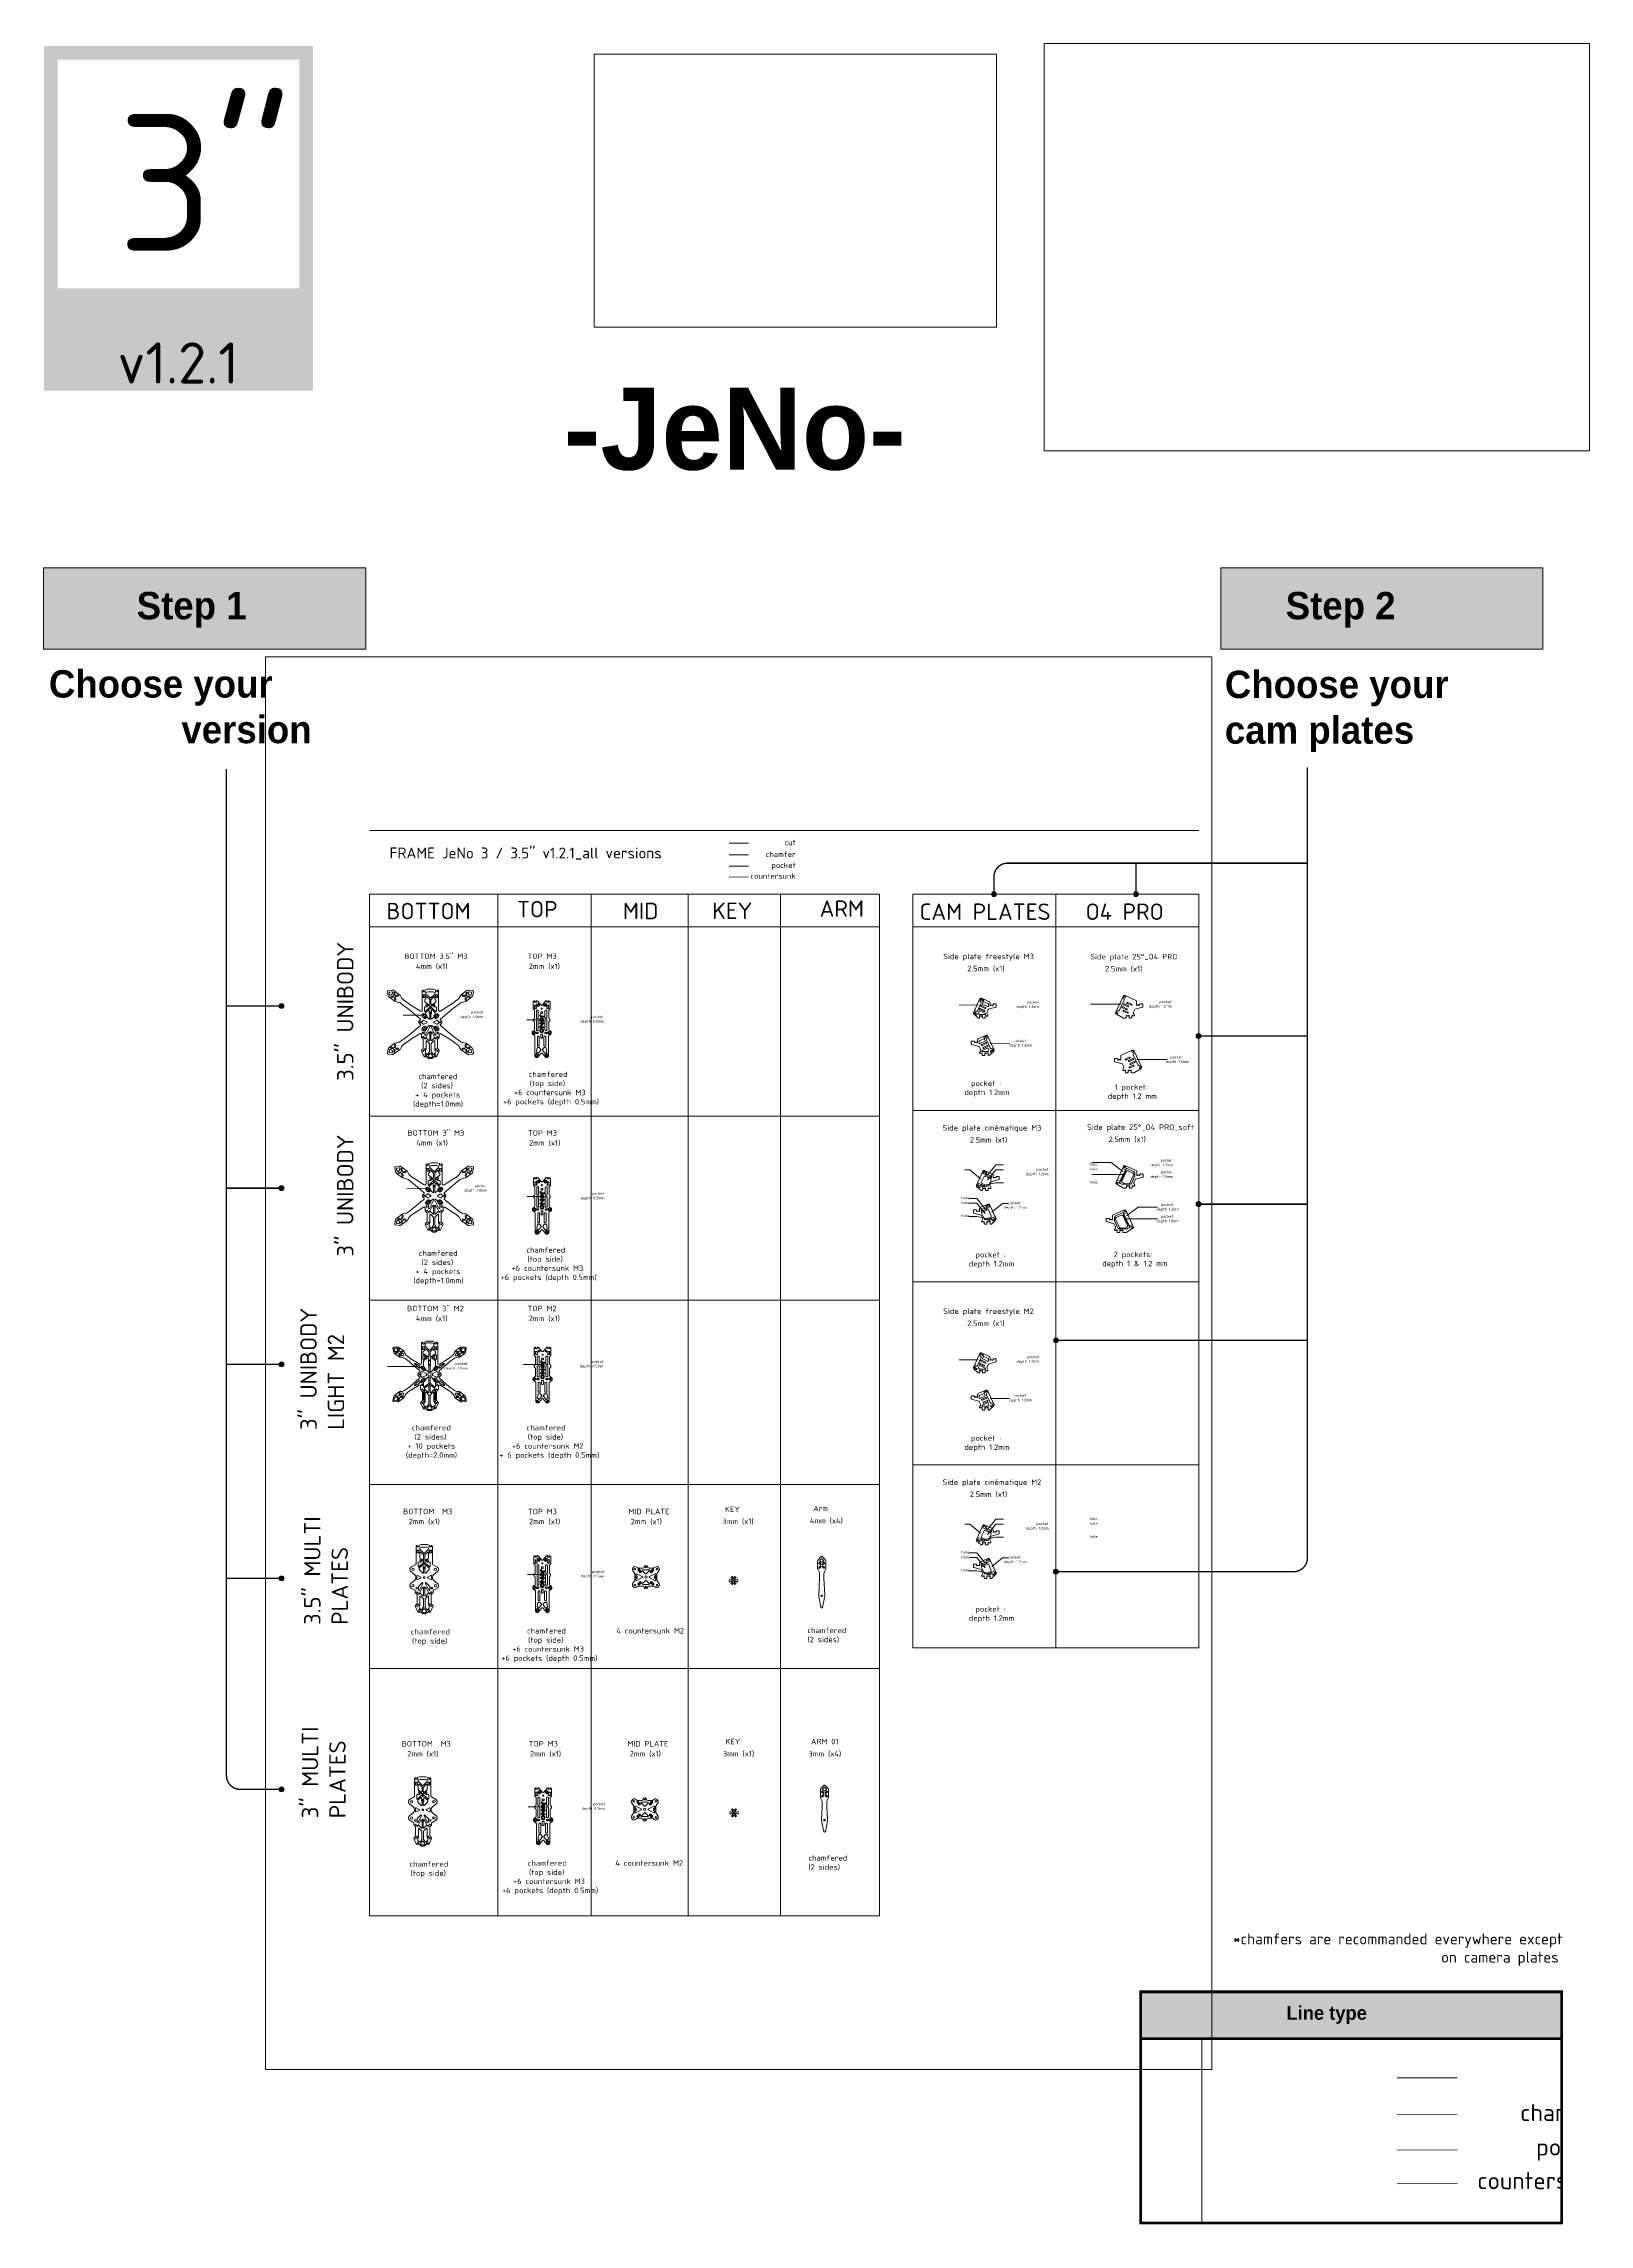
# Paper-space layout 'Présentation1' of a CAD drawing. Header units: millimetres. Extents: x 18 to 583, y 7 to 804.
# The model-space entities are those that its viewports show. They can reach past a viewport. Long polylines and large blocks are cut down to what shows.
import ezdxf

# ---------------------------------------------------------------- set-up
doc = ezdxf.new("R2010")
doc.units = ezdxf.units.MM
doc.header["$XCLIPFRAME"] = 0
doc.linetypes.add('ACAD_ISO03W100', pattern=[30, 12, -18])
doc.linetypes.add('JIS_09_08', pattern=[10.750000000000004, 8, -0.55, 0.55, -0.55, 0.55, -0.55])
doc.layers.get('0').update_dxf_attribs({"lineweight": 5})
doc.layers.get('Defpoints').update_dxf_attribs({"lineweight": 5})
for name, color, linetype, lineweight in [('Calque1', 150, 'Continuous', 5), ('Calque1_chamfered', 40, 'Continuous', 5), ('Calque1_pocket', 10, 'Continuous', 5), ('Calque2', 251, 'Continuous', 5), ('chamfered', 30, 'Continuous', 5), ('countersunk', 90, 'Continuous', 5), ('pocket', 1, 'Continuous', 5)]:
    doc.layers.add(name, color=color, linetype=linetype, lineweight=lineweight)
doc.styles.get("Standard").update_dxf_attribs({"font": 'arial.ttf'})
picture_1 = doc.add_image_def('image1.jpg', size_in_pixel=(7087, 4810))
picture_2 = doc.add_image_def('image2.jpg', size_in_pixel=(2008, 1500))

msp = doc.modelspace()

# ---------------------------------------------------------------- linework, layer by layer
for points in [[(1158.049105263063, -89.2431535286978), (1144.020260828731, -89.2431535286978), (1128.610647893309, -108.2283539974078)], [(1158.049105263063, -98.00059829061684), (1144.020260828731, -98.00059829061684), (1128.610647893309, -116.9857987593268)], [(1158.049105263063, -121.9187870425785), (1144.020260828731, -121.9187870425785), (1119.966383487668, -127.0149736590056)], [(1095.18974859492, -150.4840707282417), (1109.218593029251, -150.4840707282417), (1124.628205964673, -169.4692711969517)], [(1095.18974859492, -159.2415154901607), (1109.218593029251, -159.2415154901607), (1124.628205964673, -178.2267159588707)], [(1095.18974859492, -183.1597042421224), (1109.218593029251, -183.1597042421224), (1133.272470370314, -188.2558908585495)], [(1158.049105263063, -736.5399145625408), (1144.020260828731, -736.5399145625408), (1128.610647893309, -755.5251150312508)], [(1158.049105263063, -745.2973593244599), (1144.020260828731, -745.2973593244599), (1128.610647893309, -764.2825597931699)], [(1158.049105263063, -769.2155480764216), (1144.020260828731, -769.2155480764216), (1119.966383487668, -774.3117346928486)], [(1095.18974859492, -797.7808317620847), (1109.218593029251, -797.7808317620847), (1124.628205964673, -816.7660322307947)], [(1095.18974859492, -806.5382765240038), (1109.218593029251, -806.5382765240038), (1124.628205964673, -825.5234769927138)], [(1095.18974859492, -830.4564652759655), (1109.218593029251, -830.4564652759655), (1133.272470370314, -835.5526518923925)]]:
    msp.add_lwpolyline(points)
at = {"layer": 'Calque1'}
for p, q in [((657.3627217932735, 498.5647490591518), (692.5060456245374, 498.669360179053)), ((36.27420376598593, 225.4104708618716), (37.00270454780866, 221.4712607506553)), ((37.13256921235416, 226.5844846987838), (41.10717572841212, 227.085077079837)), ((38.44146307045912, 220.7628426129759), (41.182723702153, 222.165180320424)), ((41.9915010630325, 219.2843156424342), (40.16341741001588, 219.0003963624058)), ((42.29844082522549, 217.3080089905216), (40.47035717220796, 217.0240897104959)), ((42.21860367807994, 225.928958462654), (41.71375857553676, 222.8914936778328)), ((44.70422225882566, 222.9945910653505), (44.42030297880001, 224.822674718368)), ((46.68052891073921, 223.3015308275417), (46.39660963070991, 225.1296144805583)), ((50.39080433365189, 220.5888096317504), (52.21888798666942, 220.8727289117778)), ((50.69774409584397, 218.6125029798395), (52.5258277488615, 218.896422259867)), ((103.3190161353227, 217.244544809786), (103.3191329275446, 214.6695429974943)), ((103.319050192747, 223.6085171381855), (103.319050192747, 224.9094271833428)), ((110.7620709352841, 215.7512828332738), (103.6119434115603, 222.9014103569989)), ((103.9571432219586, 225.8416413993336), (106.6509446427626, 226.8874369851392)), ((110.1762844976551, 212.8015353649689), (105.0261229154807, 217.9516969471433)), ((107.012851613551, 226.9552227691483), (111.4691777164694, 226.9552227691493)), ((115.925503819386, 226.9552227691483), (111.4691777164676, 226.9552227691493)), ((112.1762844976529, 215.7512828332738), (119.3264120213766, 222.9014103569989)), ((112.7620709352818, 212.8015353649689), (117.9122325174562, 217.9516969471433)), ((118.9812122109783, 225.8416413993336), (116.2874107901743, 226.8874369851392)), ((119.6192225053923, 214.6695429974943), (119.6193392976142, 217.244544809786)), ((119.61930524019, 223.6085171381855), (119.61930524019, 224.9094271833428)), ((172.240611337093, 218.6125029798395), (170.4125276840755, 218.896422259867)), ((172.5475510992851, 220.5888096317504), (170.7194674462676, 220.8727289117778)), ((176.2578265221977, 223.3015308275417), (176.5417458022271, 225.1296144805583)), ((178.2341331741113, 222.9945910653505), (178.518052454137, 224.822674718368)), ((180.6399146077115, 217.3080089905216), (182.467998260729, 217.0240897104959)), ((180.719751754857, 225.928958462654), (181.2245968574002, 222.8914936778328)), ((180.9468543699045, 219.2843156424342), (182.7749380229211, 219.0003963624058)), ((184.4968923624778, 220.7628426129759), (181.755631730784, 222.165180320424)), ((185.8057862205828, 226.5844846987838), (181.8311797045248, 227.085077079837)), ((186.664151666951, 225.4104708618716), (185.9356508851283, 221.4712607506553)), ((1362.989984330768, 190.1114967828316), (1376.326440428579, 218.7116191796649)), ((1380.273418362194, 220.1808946374076), (1399.902024893637, 211.3742256581754)), ((46.00871624813817, 214.5952877947302), (46.29263552816655, 212.7672041417127)), ((47.98502290004989, 214.9022275569223), (48.26894218007646, 213.0741439039038)), ((101.3192426931141, 212.2494628130898), (101.3193812571262, 209.1944427229655)), ((101.7405770079786, 208.3790215609033), (107.807346292474, 204.072932033363)), ((102.8821807180488, 213.8430733031255), (101.7561949026098, 213.0759325074587)), ((108.386150540593, 203.8883985515958), (109.4691777164685, 203.8883985515958)), ((110.4691777164685, 204.8883985515959), (110.469177716468, 212.0944285837822)), ((112.469177716468, 212.0944285837822), (112.4691777164685, 204.8883985515959)), ((114.552204892344, 203.8883985515958), (113.4691777164685, 203.8883985515958)), ((121.1977784249584, 208.3790215609033), (115.131009140463, 204.072932033363)), ((120.0561747148881, 213.8430733031255), (121.1821605303271, 213.0759325074587)), ((121.6189741758107, 209.1944427229655), (121.6191127398228, 212.2494628130898)), ((174.9533325328871, 214.9022275569223), (174.6694132528605, 213.0741439039038)), ((176.9296391847988, 214.5952877947302), (176.6457199047704, 212.7672041417127)), ((1103.113920271127, 188.8114191749379), (1115.082651919445, 214.4784470244808)), ((1117.713970541856, 215.457963996309), (1132.244457934479, 208.9386427001814)), ((1119.629428815143, 205.7346320657393), (1120.781597621391, 208.2054660443314)), ((1120.113275882653, 204.4056325704901), (1129.124707476397, 200.205439832243)), ((1129.928937388198, 205.460798274416), (1122.069674600701, 208.7071054760031)), ((1130.547168195924, 204.5365405810039), (1130.547168195924, 201.1118210657519)), ((1133.425754886143, 207.1138892048712), (1133.425754886143, 202.7720837434267)), ((1139.936121118993, 204.7720837434276), (1143.796104228386, 204.7720837434312)), ((1378.814494728078, 204.9480740517457), (1386.065544596148, 201.5683882955264)), ((1384.049246332549, 205.8180423615731), (1391.300296200619, 202.4383566053575)), ((1384.894167771602, 207.6308048285909), (1392.145217639672, 204.2511190723717)), ((1401.0833218453, 209.5494721628656), (1401.0833218453, 203.0499228159487)), ((1406.593688078151, 203.0499228159487), (1406.593688078151, 204.0499228159496)), ((1407.59368807815, 205.0499228159497), (1411.453671187544, 205.0499228159533)), ((1412.453671187548, 200.1347131561469), (1412.453671187545, 204.0499228159542)), ((100.570615433432, 191.9453094911232), (100.5700230366865, 198.2809226967201)), ((101.570023032315, 199.2810161993893), (104.0750212078369, 199.2810161993893)), ((110.1762844976551, 199.1368585000154), (102.2777222102472, 191.2382962126057)), ((107.7624062212144, 193.8945530988276), (102.7614644783043, 188.8936113559166)), ((104.6538254559559, 199.4655496811565), (107.807346292474, 201.7038650698287)), ((108.386150540593, 201.8883985515958), (109.4691777164685, 201.8883985515958)), ((109.4693851823685, 187.9686205718681), (109.4695130021009, 193.187421825477)), ((110.4691777164685, 200.8883985515959), (110.4691777164685, 199.8439652812021)), ((112.4691777164685, 200.8883985515959), (112.4691777164685, 199.8439652812021)), ((112.7620709352818, 199.1368585000154), (120.6606332226897, 191.2382962126057)), ((113.4689702505684, 187.9686205718681), (113.468842430836, 193.187421825477)), ((114.552204892344, 201.8883985515958), (113.4691777164685, 201.8883985515958)), ((118.284529976981, 199.4655496811565), (115.131009140463, 201.7038650698287)), ((115.1759492117226, 193.8945530988276), (120.1768909546326, 188.8936113559166)), ((121.3683324006219, 199.2810161993893), (118.8633342251, 199.2810161993893)), ((122.3677399995049, 191.9453094911232), (122.3683323962505, 198.2809226967201)), ((1112.607561352771, 189.2457003561308), (1113.740766387658, 191.6758663957994)), ((1114.787343645078, 194.7425859941509), (1122.038393513147, 191.3629002379371)), ((1115.06953489422, 192.1596293675679), (1124.68378568773, 187.6784649769356)), ((1115.632265084132, 196.5553484611687), (1122.883314952202, 193.175662704953)), ((1117.322107962242, 200.1808733952062), (1124.573157830311, 196.8011876389905)), ((1118.167029401295, 201.993635862224), (1125.418079269364, 198.6139501060047)), ((1127.908407030537, 189.8222872519095), (1130.075950218287, 194.4705986185386)), ((1144.075322529559, 198.8966464333803), (1130.703039704155, 195.008208007041)), ((1135.025754886143, 202.7720837434267), (1137.336121118993, 202.7720837434267)), ((1138.936121118994, 202.7720837434267), (1138.936121118994, 203.7720837434276)), ((1144.796104228391, 199.8568740836254), (1144.796104228387, 203.7720837434322)), ((1375.434808971861, 197.6970241836725), (1382.685858839931, 194.3173384274587)), ((1376.279730410916, 199.5097866506904), (1383.530780278986, 196.1301008944747)), ((1377.287354144697, 191.3171177689874), (1384.538404012767, 187.9374320127717)), ((1377.969573289026, 203.1353115847279), (1385.220623157095, 199.7556258285122)), ((1378.13227558375, 193.1298802360052), (1385.38332545182, 189.7501944797859)), ((1395.565973989695, 190.1001263244316), (1397.733517177444, 194.7484376910606)), ((1411.732889488716, 199.1744855059023), (1398.360606663313, 195.2860470795631)), ((1402.683321845301, 203.0499228159487), (1404.993688078151, 203.0499228159487)), ((102.4685232851725, 186.197385979317), (102.4685712597816, 188.1865286929642)), ((104.7804909028732, 183.4799606785891), (102.7629595558765, 185.488715387647)), ((105.0749271738682, 182.7713142051534), (105.0749271738682, 181.4855850127214)), ((108.7636139874635, 177.397453620093), (105.3693634448632, 180.7769385392857)), ((110.1762844976547, 186.8474832017446), (109.7622784008817, 187.2614892985175)), ((110.4691777164685, 186.1403764205579), (110.4691777164685, 178.1061000935287)), ((112.4691777164685, 186.1403764205579), (112.4691777164685, 178.1061000935287)), ((112.7620709352822, 186.8474832017446), (113.1760770320552, 187.2614892985175)), ((114.1747414454735, 177.397453620093), (117.5689919880738, 180.7769385392857)), ((117.8634282590687, 182.7713142051534), (117.8634282590687, 181.4855850127214)), ((118.1578645300637, 183.4799606785891), (120.1753958770605, 185.488715387647)), ((120.4698321477644, 186.197385979317), (120.4697841731554, 188.1865286929642)), ((1103.569368919375, 186.4971360438076), (1111.643883577319, 179.0375604396045)), ((1112.322467040229, 178.772083743429), (1113.189304503068, 178.7720837434267)), ((1113.06301000102, 186.9314172250001), (1113.743191355884, 186.3030371357777)), ((1114.18930450307, 179.7720837434267), (1114.18930450307, 182.7720837434267)), ((1115.10035828171, 185.7720837434267), (1124.261324968203, 185.7720837434267)), ((1115.789304503071, 182.7720837434267), (1118.314343505297, 182.7720837434267)), ((1119.914343505298, 179.7720837434267), (1119.914343505298, 182.7720837434267)), ((1120.914343505298, 178.7720837434267), (1123.774326614692, 178.7720837434267)), ((1124.774326614692, 179.7720837434267), (1124.774326614692, 182.7720837434267)), ((1126.374326614692, 182.7720837434267), (1128.721808422873, 182.7720837434267)), ((1129.594201514677, 184.2608887079818), (1128.010151116236, 187.0880175730222)), ((1364.219340146325, 186.2395704687851), (1376.096163556319, 179.4458512871242)), ((1380.846871462228, 179.0499228159469), (1377.585731101871, 179.0499228159478)), ((1381.846871462228, 180.0499228159469), (1381.846871462228, 183.0499228159487)), ((1383.446871462228, 183.0499228159487), (1385.971910464455, 183.0499228159487)), ((1387.571910464455, 180.0499228159487), (1387.571910464455, 183.0499228159487)), ((1388.571910464455, 179.0499228159487), (1391.43189357385, 179.0499228159487)), ((1392.431893573849, 180.0499228159487), (1392.431893573849, 183.0499228159487)), ((1394.03189357385, 183.0499228159487), (1396.37937538203, 183.0499228159487)), ((1397.251768473834, 184.5387277805039), (1395.667718075394, 187.3658566455442)), ((95.91282853036455, 172.0405169481628), (98.51328167445718, 174.640970092255)), ((95.91282853036455, 170.6263033857895), (98.51328167445082, 168.0258502417045)), ((104.6837334655142, 172.2206725936294), (99.68165344050385, 174.8211257377161)), ((104.6837334655142, 170.4461477403338), (99.68165344049703, 167.8456945962434)), ((118.2546219674227, 172.2206725936294), (123.2567019924331, 174.8211257377161)), ((118.2546219674227, 170.4461477403338), (123.2567019924399, 167.8456945962434)), ((127.0255269025724, 172.0405169481628), (124.4250737584798, 174.640970092255)), ((127.0255269025724, 170.6263033857895), (124.4250737584861, 168.0258502417045)), ((101.2568114543105, 155.2630178149311), (101.2568114543105, 148.959009864754)), ((104.8436521249482, 159.249746114333), (101.5512477253055, 155.9716642883668)), ((103.1521924758253, 148.5137090379967), (110.3645587379833, 163.0158511480322)), ((105.1380883959432, 159.9583925877687), (105.1380883959432, 161.2441217802006)), ((108.7636139874635, 165.2693667138592), (105.4325246669382, 161.9527682536363)), ((110.4691777164685, 164.5607202404235), (110.4691777164685, 163.4611519747896)), ((112.4691777164685, 164.5607202404235), (112.4691777164685, 163.4611519747896)), ((119.7861629571116, 148.5137090379967), (112.5737966949536, 163.0158511480322)), ((114.1747414454735, 165.2693667138592), (117.5058307659988, 161.9527682536363)), ((117.8002670369937, 159.9583925877687), (117.8002670369937, 161.2441217802006)), ((118.0947033079887, 159.249746114333), (121.3871077076314, 155.9716642883668)), ((121.6815439786264, 155.2630178149311), (121.6815439786264, 148.959009864754)), ((103.7894098328729, 144.1808006848514), (107.9531047975761, 152.5528791243205)), ((108.7620709352818, 138.2440062148253), (103.9776840732011, 143.0283930769074)), ((109.4693851823685, 151.1990679501687), (109.4694096145481, 152.1966188691849)), ((110.1762844976547, 150.0779305800451), (109.7622784008817, 150.4919366768181)), ((110.4691777164689, 149.3708237988585), (110.4691777164689, 138.9511129960119)), ((112.4691777164685, 149.3708237988585), (112.469177716468, 138.9511129960119)), ((112.7620709352822, 150.0779305800451), (113.1760770320552, 150.4919366768181)), ((113.4689702505684, 151.1990679501687), (113.4689458183888, 152.1966188691849)), ((114.1762844976551, 138.2440062148253), (118.9606713597359, 143.0283930769074)), ((119.148945600064, 144.1808006848514), (114.9852506353609, 152.5528791243205)), ((1126.264244062515, 147.6041807322346), (1111.733756669891, 141.084859436107)), ((1114.049277216173, 137.6070150103416), (1121.90854000367, 140.8533222119287)), ((1124.348785789227, 137.8808488016649), (1123.19661698298, 140.351682780257)), ((1140.864294333243, 120.9576359108635), (1128.895562684925, 146.6246637604064)), ((46.00871624814089, 128.0715325392184), (46.29263552816929, 129.8996161922359)), ((47.98502290005262, 127.7645927770263), (48.26894218007919, 129.5926764300447)), ((103.4691777164639, 121.9883863052964), (103.4691777164639, 136.5871519653355)), ((109.3833912788418, 133.087151965331), (105.1762844976506, 137.2942587465222)), ((109.9691777164689, 131.6729384029577), (109.9691777164685, 117.7524139266179)), ((112.9691777164685, 131.6729384029577), (112.9691777164685, 117.7524139266106)), ((113.5549641540951, 133.087151965331), (117.7620709352863, 137.2942587465222)), ((119.469177716473, 121.9883863052964), (119.469177716473, 136.5871519653355)), ((174.9533325328843, 127.7645927770263), (174.6694132528578, 129.5926764300447)), ((176.9296391847961, 128.0715325392184), (176.6457199047677, 129.8996161922359)), ((1099.18211037598, 132.0030908195509), (1099.182110375984, 135.9183004793578)), ((1099.902892074812, 131.0428631693059), (1113.275174900215, 127.1544247429666)), ((1104.042093485378, 136.9183004793532), (1100.182110375985, 136.9183004793568)), ((1105.042093485377, 134.9183004793523), (1105.042093485377, 135.9183004793532)), ((1108.952459718228, 134.9183004793523), (1106.642093485377, 134.9183004793523)), ((1110.552459718228, 139.2601059407967), (1110.552459718228, 134.9183004793523)), ((1113.431046408447, 136.6827573169295), (1113.431046408447, 133.2580378016775)), ((1123.864938721718, 136.5518493064157), (1114.853507127973, 132.3516565681686)), ((1125.811185203076, 134.1398525981496), (1118.560135335006, 130.7601668419303)), ((1126.656106642129, 132.3270901311317), (1119.405056774059, 128.9474043749161)), ((1128.345949520238, 128.7015651970943), (1121.094899652169, 125.3218794408787)), ((36.27420376598866, 117.2563494720771), (37.00270454781139, 121.1955595832933)), ((37.13256921235688, 116.0823356351648), (41.10717572841486, 115.5817432541116)), ((38.44146307046185, 121.9039777209727), (41.18272370215573, 120.5016400135246)), ((41.99150106303522, 123.3825046915144), (40.16341741001861, 123.6664239715428)), ((42.29844082522823, 125.3588113434271), (40.4703571722107, 125.6427306234527)), ((42.21860367808267, 116.7378618712946), (41.71375857553949, 119.7753266561158)), ((44.70422225882839, 119.6722292685981), (44.42030297880274, 117.8441456155806)), ((46.68052891074194, 119.3652895064069), (46.39660963071264, 117.5372058533903)), ((50.39080433365461, 122.0780107021983), (52.21888798667214, 121.7940914221708)), ((50.6977440958467, 124.0543173541091), (52.52582774886423, 123.7703980740816)), ((102.4693885335618, 115.7795427003484), (102.4693402326411, 119.7524515396781)), ((105.0280978730157, 112.8066319560193), (102.7622817523011, 115.072448076733)), ((106.5030635247462, 112.8731196968038), (109.5048954575572, 116.4711758458125)), ((116.4352919081843, 112.8731196967992), (113.4334599753788, 116.471175845807)), ((117.9102575599149, 112.8066319560148), (120.1760736806309, 115.0724480767258)), ((120.468966899371, 115.779542700342), (120.4690152002945, 119.7524515396717)), ((172.2406113370903, 124.0543173541091), (170.4125276840727, 123.7703980740816)), ((172.5475510992823, 122.0780107021983), (170.7194674462648, 121.7940914221708)), ((176.257826522195, 119.3652895064069), (176.5417458022243, 117.5372058533903)), ((178.2341331741086, 119.6722292685981), (178.5180524541342, 117.8441456155806)), ((180.6399146077087, 125.3588113434271), (182.4679982607263, 125.6427306234527)), ((180.7197517548543, 116.7378618712946), (181.2245968573975, 119.7753266561158)), ((180.9468543699017, 123.3825046915144), (182.7749380229183, 123.6664239715428)), ((184.4968923624751, 121.9039777209727), (181.7556317307812, 120.5016400135246)), ((185.8057862205801, 116.0823356351648), (181.8311797045221, 115.5817432541116)), ((186.6641516669483, 117.2563494720771), (185.9356508851256, 121.1955595832933)), ((306.3986294243918, 124.3721295351024), (304.9933909136275, 117.7699430421071)), ((305.2384885816923, 116.8815254138781), (306.9821553817405, 115.0026277143461)), ((309.9223418516672, 125.1639484776733), (307.3767197307175, 125.1639484776733)), ((308.4762421418586, 115.0342228297386), (313.068382477883, 120.4224862337487)), ((313.099187469154, 121.6817796314462), (310.7142409647972, 124.7746004199634)), ((316.0883484984956, 121.6817796314462), (318.4732950028524, 124.7746004199634)), ((320.711293825791, 115.0342228297386), (316.1191534897666, 120.4224862337487)), ((319.2651941159825, 125.1639484776733), (321.8108162369322, 125.1639484776733)), ((323.9490473859573, 116.8815254138781), (322.2053805859091, 115.0026277143461)), ((322.7889065432578, 124.3721295351024), (324.1941450540221, 117.7699430421071)), ((1116.069807573833, 121.9685039878351), (1113.902264386084, 126.6168153544642)), ((1114.384013089694, 116.4071054439074), (1115.968063488135, 119.2342343089477)), ((1117.603887989678, 114.9183004793523), (1115.256406181498, 114.9183004793523)), ((1119.203887989679, 111.9183004793523), (1119.203887989679, 114.9183004793523)), ((1128.90867971015, 124.3058461034936), (1119.29442891664, 119.8246817128612)), ((1128.877856322661, 117.9183004793523), (1119.716889636168, 117.9183004793523)), ((1129.190870959293, 126.8888027300765), (1121.939821091224, 123.5091169738627)), ((1124.063871099073, 111.9183004793523), (1124.063871099073, 114.9183004793523)), ((1128.1889101013, 114.9183004793523), (1125.663871099073, 114.9183004793523)), ((1129.7889101013, 111.9183004793523), (1129.7889101013, 114.9183004793523)), ((1130.915204603351, 119.0776339609257), (1130.235023248487, 118.4492538717033)), ((1131.370653251599, 121.3919170920564), (1130.237448216713, 123.822083131725)), ((1140.408845684996, 118.6433527797333), (1132.334331027052, 111.1837771755301)), ((1392.873879335851, 120.2310691450779), (1373.245272804408, 111.4244001658457)), ((1410.157313367277, 90.16167129050201), (1396.820857269466, 118.7617936873352)), ((107.4299310074957, 110.081606381138), (110.7013188459245, 114.0027576618595)), ((107.5562867078888, 108.6738669572969), (109.0270036681245, 107.4439822967479)), ((109.6685068382753, 107.2111026801858), (111.4691777164689, 107.2111026801849)), ((113.2698485946616, 107.2111026801858), (111.469177716468, 107.2111026801849)), ((115.5084244254412, 110.081606381138), (112.2370365870124, 114.0027576618595)), ((115.3820687250481, 108.6738669572969), (113.9113517648125, 107.4439822967479)), ((1123.063871099073, 110.9183004793523), (1120.203887989679, 110.9183004793523)), ((1131.655747564141, 110.9183004793546), (1130.788910101303, 110.9183004793523)), ((1360.693626510497, 100.1848876638172), (1360.6936265105, 104.1000973236246)), ((1365.553609619895, 105.10009732362), (1361.693626510501, 105.1000973236236)), ((1366.553609619894, 103.1000973236191), (1366.553609619894, 104.1000973236199)), ((1370.463975852745, 103.1000973236191), (1368.153609619894, 103.1000973236191)), ((1372.063975852745, 109.599646670536), (1372.063975852745, 103.1000973236191)), ((1388.253129926443, 107.6809793362612), (1381.002080058373, 104.301293580042)), ((1389.098051365496, 105.8682168692435), (1381.847001497426, 102.4885311130278)), ((1394.332802969967, 104.998248559416), (1387.081753101897, 101.6185628031967)), ((1395.17772440902, 103.1854860923982), (1387.92667454095, 99.80580033618259)), ((1361.414408209329, 99.22466001357267), (1374.786691034732, 95.33622158723345)), ((1377.58132370835, 90.15030083210198), (1375.413780520601, 94.79861219873098)), ((1395.015022114295, 93.18005474367557), (1387.763972246225, 89.80036898745627)), ((1395.859943553348, 91.36729227665776), (1388.608893685278, 87.98760652044209)), ((1396.867567287129, 99.55996115836075), (1389.61651741906, 96.18027540214511)), ((1397.712488726184, 97.74719869134294), (1390.461438858114, 94.36751293512911)), ((1375.895529224211, 84.58890228817427), (1377.479579622651, 87.41603115321458)), ((1379.115404124195, 83.10009732361908), (1376.767922316015, 83.10009732361908)), ((1380.715404124196, 80.10009732361908), (1380.715404124196, 83.10009732361908)), ((1384.57538723359, 79.10009732361908), (1381.715404124195, 79.10009732361908)), ((1385.57538723359, 80.10009732361908), (1385.57538723359, 83.10009732361908)), ((1389.700426235817, 83.10009732361908), (1387.17538723359, 83.10009732361908)), ((1391.300426235817, 80.10009732361726), (1391.300426235817, 83.10009732361908)), ((1392.300426235817, 79.10009732361726), (1395.561566596174, 79.10009732361817)), ((1408.92795755172, 86.28974497645547), (1397.051134141726, 79.49602579479458)), ((49.61787930426635, -96.38512356026399), (50.34638008608908, -100.3243336714802)), ((50.47624475063457, -95.21110972335168), (54.45085126669255, -94.71051734229854)), ((51.78513860873954, -101.0327518091596), (54.52639924043342, -99.6304141017115)), ((55.56227921636036, -95.86663595948151), (55.05743411381718, -98.9041007443027)), ((58.04789779710609, -98.80100335678505), (57.76397851708043, -96.97291970376752)), ((60.02420444901964, -98.49406359459385), (59.74028516899034, -96.66597994157723)), ((63.7344798719323, -101.2067847903852), (65.56256352494982, -100.9228655103577)), ((110.2046955834753, -99.82936702031816), (110.2048123756972, -102.4043688326098)), ((110.2047296408996, -93.46539469191862), (110.2047296408996, -92.16448464676137)), ((117.6477503834367, -101.3226289968304), (110.4976228597129, -94.17250147310529)), ((110.8428226701112, -91.23227043077054), (113.5366240909152, -90.186474844965)), ((117.0619639458077, -104.2723764651352), (111.9118023636333, -99.12221488296086)), ((113.8985310617036, -90.11868906095584), (118.354857164622, -90.1186890609549)), ((122.8111832675386, -90.11868906095584), (118.3548571646201, -90.1186890609549)), ((119.0619639458055, -101.3226289968304), (126.2120914695292, -94.17250147310529)), ((119.6477503834344, -104.2723764651352), (124.7979119656088, -99.12221488296086)), ((125.8668916591309, -91.23227043077054), (123.1730902383269, -90.186474844965)), ((126.5049019535449, -102.4043688326098), (126.5050187457668, -99.82936702031816)), ((126.5049846883425, -93.46539469191862), (126.5049846883425, -92.16448464676137)), ((172.9752344573098, -101.2067847903852), (171.1471508042923, -100.9228655103577)), ((176.6855098802225, -98.49406359459385), (176.9694291602518, -96.66597994157723)), ((178.6618165321361, -98.80100335678505), (178.9457358121617, -96.97291970376752)), ((181.1474351128818, -95.86663595948151), (181.652280215425, -98.9041007443027)), ((184.9245757205026, -101.0327518091596), (182.1833150888087, -99.6304141017115)), ((186.2334695786076, -95.21110972335168), (182.2588630625496, -94.71051734229854)), ((187.0918350249758, -96.38512356026399), (186.3633342431531, -100.3243336714802)), ((1108.568597019202, -126.157994948053), (1120.53732866752, -100.4909670985099)), ((1123.16864728993, -99.51145012668266), (1137.699134682554, -106.0307714228102)), ((1363.539467919345, -120.7120808074411), (1376.875924017157, -92.11195841060771)), ((1374.288891793872, -118.9556811653961), (1382.741257054224, -100.8295253698975)), ((1380.822901950771, -90.64268295286504), (1400.451508482215, -99.44935193209724)), ((1385.398794067352, -99.86199942636226), (1394.941790782829, -104.3099525721495)), ((1401.632805433878, -101.274105427407), (1401.632805433878, -107.7736547743238)), ((55.33517660131292, -102.5112787797013), (53.50709294829631, -102.7951980597297)), ((55.64211636350592, -104.487585431614), (53.81403271048839, -104.7715047116396)), ((59.35239178641859, -107.2003066274053), (59.63631106644697, -109.0283902804228)), ((61.32869843833032, -106.8933668652132), (61.61261771835689, -108.7214505182316)), ((64.0414196341244, -103.183091442296), (65.86950328714192, -102.8991721622685)), ((108.2049221412667, -104.8244490170143), (108.2050607052788, -107.8794691071387)), ((108.6262564561311, -108.6948902692008), (114.6930257406266, -113.0009797967411)), ((109.7678601662014, -103.2308385269787), (108.6418743507624, -103.9979793226455)), ((115.2718299887456, -113.1855132785083), (116.3548571646211, -113.1855132785083)), ((117.3548571646211, -112.1855132785083), (117.3548571646206, -104.9794832463219)), ((119.3548571646206, -104.9794832463219), (119.3548571646211, -112.1855132785083)), ((121.4378843404965, -113.1855132785083), (120.3548571646211, -113.1855132785083)), ((128.083457873111, -108.6948902692008), (122.0166885886156, -113.0009797967411)), ((126.9418541630407, -103.2308385269787), (128.0678399784797, -103.9979793226455)), ((128.5046536239633, -107.8794691071387), (128.5047921879754, -104.8244490170143)), ((172.6682946951178, -103.183091442296), (170.8402110421002, -102.8991721622685)), ((175.3810158909118, -106.8933668652132), (175.0970966108853, -108.7214505182316)), ((177.3573225428235, -107.2003066274053), (177.0734032627952, -109.0283902804228)), ((181.0675979657362, -104.487585431614), (182.8956816187537, -104.7715047116396)), ((181.3745377279292, -102.5112787797013), (183.2026213809458, -102.7951980597297)), ((1122.657414315531, -110.3104796279231), (1117.490580330846, -121.3958211612599)), ((1123.986256268568, -109.8265591139417), (1134.838240824334, -114.8846263314009)), ((1125.929342099468, -107.4221664557945), (1126.236274369465, -106.7639480786593)), ((1126.413189166978, -108.7511659510447), (1134.57938422447, -112.5573972720932)), ((1135.383614136272, -109.5086158485747), (1127.524351348775, -106.2623086469876)), ((1136.001844943998, -110.4328735419868), (1136.001844943998, -111.6510160385843)), ((1138.880431634217, -107.85552491812), (1138.880431634217, -112.1973303795649)), ((1140.480431634217, -112.1973303795649), (1142.790797867068, -112.1973303795649)), ((1144.390797867068, -112.1973303795649), (1144.390797867068, -111.1973303795631)), ((1145.390797867067, -110.1973303795631), (1149.25078097646, -110.1973303795594)), ((1150.250780976465, -115.1125400393658), (1150.250780976461, -111.1973303795595)), ((1388.666121017177, -122.501395575398), (1395.909484917847, -106.967951562648)), ((1412.282373077294, -111.6490920843703), (1398.910090251891, -115.5375305107095)), ((1403.232805433878, -107.7736547743238), (1405.543171666728, -107.7736547743238)), ((1407.143171666729, -107.7736547743238), (1407.143171666729, -106.773654774323)), ((1408.143171666728, -105.773654774323), (1412.003154776121, -105.7736547743193)), ((1413.003154776126, -110.6888644341256), (1413.003154776122, -106.7736547743185)), ((107.4562948815846, -125.1286023389809), (107.4557024848391, -118.792989133384)), ((108.4557024804676, -117.7928956307148), (110.9607006559895, -117.7928956307148)), ((117.0619639458077, -117.9370533300887), (109.1634016583998, -125.8356156174984)), ((114.648085669367, -123.1793587312766), (109.6471439264569, -128.1803004741875)), ((111.5395049041085, -117.6083621489476), (114.6930257406266, -115.3700467602755)), ((115.2718299887456, -115.1855132785083), (116.3548571646211, -115.1855132785083)), ((116.3550646305211, -129.1052912582361), (116.3551924502535, -123.8864900046271)), ((117.3548571646211, -116.1855132785083), (117.3548571646211, -117.229946548902)), ((119.3548571646211, -116.1855132785083), (119.3548571646211, -117.229946548902)), ((119.6477503834344, -117.9370533300887), (127.5463126708423, -125.8356156174984)), ((120.354649698721, -129.1052912582361), (120.3545218789886, -123.8864900046271)), ((121.4378843404965, -115.1855132785083), (120.3548571646211, -115.1855132785083)), ((125.1702094251336, -117.6083621489476), (122.0166885886156, -115.3700467602755)), ((122.0616286598751, -123.1793587312766), (127.0625704027852, -128.1803004741875)), ((128.2540118487745, -117.7928956307148), (125.7490136732526, -117.7928956307148)), ((129.2534194476575, -125.1286023389809), (129.254011844403, -118.792989133384)), ((1116.989583420973, -126.6262708946297), (1119.197868103958, -128.666376987213)), ((1117.974500844828, -122.7246631142953), (1128.824558529257, -127.7818322246122)), ((1118.090627603413, -124.9853663572958), (1123.037210505543, -127.290949146056)), ((1130.15332703582, -127.2980692528445), (1135.322087891843, -116.2136258266501)), ((1133.363083778611, -125.1471268710821), (1135.530626966361, -120.498815504453)), ((1149.529999277633, -116.0727676896104), (1136.15771645223, -119.9612061159506)), ((1364.768823734902, -124.5840071214875), (1376.645647144897, -131.3777263031485)), ((1375.256585928891, -121.6136801558955), (1379.236970086192, -123.4689215189341)), ((1380.081891525246, -123.6561590519163), (1386.853505443104, -123.6561590519163)), ((1396.115457578272, -120.723451265841), (1398.283000766022, -116.075139899212)), ((1397.801252062412, -126.2848498097687), (1396.217201663971, -123.4577209447284)), ((109.3542027333251, -130.8765258507871), (109.3542507079341, -128.88738313714)), ((111.6661703510258, -133.593951151515), (109.648639004029, -131.5851964424571)), ((111.9606066220208, -134.3025976249507), (111.9606066220208, -135.5883268173827)), ((115.649293435616, -139.6764582100111), (112.2550428930158, -136.2969732908184)), ((117.0619639458073, -130.2264286283596), (116.6479578490343, -129.8124225315866)), ((117.3548571646211, -130.9335354095462), (117.3548571646211, -138.9678117365754)), ((119.3548571646211, -130.9335354095462), (119.3548571646211, -138.9678117365754)), ((119.6477503834348, -130.2264286283596), (120.0617564802078, -129.8124225315866)), ((121.0604208936261, -139.6764582100111), (124.4546714362263, -136.2969732908184)), ((124.7491077072213, -134.3025976249507), (124.7491077072213, -135.5883268173827)), ((125.0435439782163, -133.593951151515), (127.0610753252131, -131.5851964424571)), ((127.355511595917, -130.8765258507871), (127.355463621308, -128.88738313714)), ((1109.02404566745, -128.4722780791833), (1117.098560325393, -135.9318536833869)), ((1117.777143788303, -136.1973303795624), (1118.643981251142, -136.1973303795649)), ((1119.643981251145, -135.1973303795649), (1119.643981251145, -132.1973303795649)), ((1120.555035029784, -129.1973303795649), (1122.614749786017, -129.1973303795649)), ((1121.243981251145, -132.1973303795649), (1123.769020253372, -132.1973303795649)), ((1125.369020253372, -135.1973303795649), (1125.369020253372, -132.1973303795649)), ((1126.369020253372, -136.1973303795649), (1129.229003362766, -136.1973303795649)), ((1130.229003362766, -135.1973303795649), (1130.229003362766, -132.1973303795649)), ((1131.829003362767, -132.1973303795649), (1134.176485170947, -132.1973303795649)), ((1135.048878262751, -130.7085254150089), (1133.46482786431, -127.8813965499695)), ((1381.396355050805, -131.7736547743257), (1378.135214690449, -131.7736547743247)), ((1382.396355050805, -130.7736547743257), (1382.396355050805, -127.7736547743238)), ((1383.996355050806, -127.7736547743238), (1386.521394053032, -127.7736547743238)), ((1388.121394053033, -130.7736547743238), (1388.121394053033, -127.7736547743238)), ((1389.121394053033, -131.7736547743238), (1391.981377162427, -131.7736547743238)), ((1392.981377162427, -130.7736547743238), (1392.981377162427, -127.7736547743238)), ((1394.581377162427, -127.7736547743238), (1396.928858970608, -127.7736547743238)), ((102.7985079785171, -145.0333948819413), (105.3989611226097, -142.4329417378492)), ((102.7985079785171, -146.4476084443147), (105.3989611226034, -149.0480615883996)), ((111.5694129136668, -144.8532392364748), (106.5673328886564, -142.252786092388)), ((111.5694129136668, -146.6277640897704), (106.5673328886496, -149.2282172338607)), ((115.649293435616, -151.804545116245), (112.3182041150908, -155.1211435764678)), ((117.3548571646211, -152.5131915896807), (117.3548571646211, -153.6127598553146)), ((119.3548571646211, -152.5131915896807), (119.3548571646211, -153.6127598553146)), ((121.0604208936261, -151.804545116245), (124.3915102141514, -155.1211435764678)), ((125.1403014155753, -144.8532392364748), (130.1423814405857, -142.252786092388)), ((125.1403014155753, -146.6277640897704), (130.1423814405925, -149.2282172338607)), ((133.911206350725, -145.0333948819413), (131.3107532066324, -142.4329417378492)), ((133.911206350725, -146.4476084443147), (131.3107532066387, -149.0480615883996)), ((108.1424909024631, -161.810894015173), (108.1424909024631, -168.1149019653501)), ((111.7293315731008, -157.8241657157712), (108.4369271734581, -161.1022475417373)), ((110.0378719239779, -168.5602027921075), (117.2502381861359, -154.058060682072)), ((110.6750892810255, -172.8931111452527), (114.8387842457287, -164.5210327057837)), ((112.0237678440958, -157.1155192423355), (112.0237678440958, -155.8297900499035)), ((116.3550646305211, -165.8748438799355), (116.3550890627007, -164.8772929609192)), ((126.6718424052642, -168.5602027921075), (119.4594761431062, -154.058060682072)), ((120.354649698721, -165.8748438799355), (120.3546252665414, -164.8772929609192)), ((126.0346250482166, -172.8931111452527), (121.8709300835135, -164.5210327057837)), ((124.6859464851463, -157.1155192423355), (124.6859464851463, -155.8297900499035)), ((124.9803827561413, -157.8241657157712), (128.272787155784, -161.1022475417373)), ((128.567223426779, -161.810894015173), (128.567223426779, -168.1149019653501)), ((1130.070206568052, -160.7523673262265), (1115.539719175429, -167.2716886223541)), ((1144.67025683878, -187.398912147597), (1132.701525190462, -161.7318842980538)), ((115.6477503834344, -178.8299056152789), (110.8633635213537, -174.0455187531968)), ((117.0619639458073, -166.995981250059), (116.6479578490343, -166.581975153286)), ((117.3548571646215, -167.7030880312456), (117.3548571646215, -178.1227988340922)), ((119.3548571646211, -167.7030880312456), (119.3548571646206, -178.1227988340922)), ((119.6477503834348, -166.995981250059), (120.0617564802078, -166.581975153286)), ((121.0619639458077, -178.8299056152789), (125.8463508078885, -174.0455187531968)), ((1102.988072881517, -176.3534572389097), (1102.988072881521, -172.4382475791033)), ((1103.708854580349, -177.3136848891543), (1117.081137405752, -181.2021233154945)), ((1107.848055990915, -171.438247579107), (1103.988072881522, -171.4382475791033)), ((1108.848055990914, -173.4382475791088), (1108.848055990914, -172.438247579107)), ((1112.758422223765, -173.4382475791088), (1110.448055990914, -173.4382475791088)), ((1114.358422223765, -169.0964421176639), (1114.358422223765, -173.4382475791088)), ((1117.237008913984, -171.6737907415307), (1117.237008913984, -172.8919332381282)), ((1117.85523972171, -170.7495330481186), (1125.714502509207, -167.5032258465315)), ((1123.085526822162, -188.5389864523884), (1117.916765966139, -177.454543026194)), ((1129.252597589414, -171.0674763134855), (1118.400613033649, -176.1255435309448)), ((1126.825664691004, -169.9920831505886), (1118.659469633512, -173.7983144716371)), ((1127.309511758514, -168.6630836553384), (1127.002579488517, -168.0048652782032)), ((1130.581439542451, -171.551396827467), (1135.748273527136, -182.6367383608038)), ((1377.806632131419, -171.7190856848035), (1358.178025599976, -180.5257546640357)), ((1395.090066162845, -201.7884835393795), (1381.753610065033, -173.1883611425462)), ((51.78513860873954, -190.4482515170964), (54.52639924043342, -191.8505892245446)), ((55.33517660131292, -188.9697245465547), (53.50709294829631, -188.6858052665263)), ((55.64211636350592, -186.9934178946421), (53.81403271048839, -186.7094986146164)), ((59.35239178641859, -184.2806966988507), (59.63631106644697, -182.4526130458332)), ((61.32869843833032, -184.5876364610428), (61.61261771835689, -182.7595528080244)), ((63.7344798719323, -190.2742185358709), (65.56256352494982, -190.5581378158983)), ((64.0414196341244, -188.2979118839601), (65.86950328714192, -188.5818311639875)), ((110.3548571646165, -195.0855255248077), (110.3548571646165, -180.4867598647686)), ((116.2690707269944, -183.9867598647731), (112.0619639458032, -179.7796530835819)), ((116.8548571646215, -185.4009734271464), (116.854857164621, -199.3214979034862)), ((119.854857164621, -185.4009734271464), (119.854857164621, -199.3214979034935)), ((120.4406436022477, -183.9867598647731), (124.6477503834389, -179.7796530835819)), ((126.3548571646256, -195.0855255248077), (126.3548571646256, -180.4867598647686)), ((172.6682946951178, -188.2979118839601), (170.8402110421002, -188.5818311639875)), ((172.9752344573098, -190.2742185358709), (171.1471508042923, -190.5581378158983)), ((175.3810158909118, -184.5876364610428), (175.0970966108853, -182.7595528080244)), ((177.3573225428235, -184.2806966988507), (177.0734032627952, -182.4526130458332)), ((181.0675979657362, -186.9934178946421), (182.8956816187537, -186.7094986146164)), ((181.3745377279292, -188.9697245465547), (183.2026213809458, -188.6858052665263)), ((184.9245757205026, -190.4482515170964), (182.1833150888087, -191.8505892245446)), ((1119.875770079371, -186.388044070626), (1117.708226891621, -181.7397327039969)), ((1118.189975595231, -191.9494426145528), (1119.774025993672, -189.1223137495133)), ((1135.264353013154, -183.9655803138392), (1124.414295328725, -189.0227494241561)), ((1135.148226254569, -186.2262835568398), (1130.201643352439, -188.5318663455999)), ((1132.683818828198, -190.4382475791088), (1130.624104071965, -190.4382475791088)), ((1136.249270437009, -187.8671880941736), (1134.040985754024, -189.9072941867569)), ((1144.214808190533, -189.7131952787272), (1136.140293532589, -197.1727708829308)), ((1345.626379306064, -191.7652671660641), (1345.626379306068, -187.8500575062569)), ((1350.486362415462, -186.8500575062614), (1346.626379306069, -186.8500575062578)), ((1351.486362415461, -188.8500575062624), (1351.486362415461, -187.8500575062614)), ((1355.396728648312, -188.8500575062624), (1353.086362415462, -188.8500575062624)), ((1356.996728648312, -182.3505081593456), (1356.996728648312, -188.8500575062624)), ((1369.963413065013, -203.5777983073365), (1362.720049164342, -188.0443542945866)), ((1373.230740014838, -180.9384021583007), (1363.68774329936, -185.386355304088)), ((1384.340642288318, -200.0320838973347), (1375.888277027966, -181.905928101836)), ((49.61787930426635, -195.0958797659921), (50.34638008608908, -191.1566696547759)), ((50.47624475063457, -196.2698936029044), (54.45085126669255, -196.7704859839575)), ((55.56227921636036, -195.6143673667745), (55.05743411381718, -192.5769025819534)), ((58.04789779710609, -192.679999969471), (57.76397851708043, -194.5080836224886)), ((60.02420444901964, -192.9869397316622), (59.74028516899034, -194.8150233846788)), ((109.3550679817144, -201.2943691297557), (109.3550196807937, -197.3214602904261)), ((111.9137773211682, -204.2672798740848), (109.6479612004536, -202.0014637533711)), ((113.3887429728988, -204.2007921333004), (116.3905749057098, -200.6027359842917)), ((114.3156104556483, -206.9923054489661), (117.5869982940771, -203.0711541682447)), ((122.3941038735938, -206.9923054489661), (119.122716035165, -203.0711541682447)), ((123.3209713563369, -204.200792133305), (120.3191394235314, -200.6027359842972)), ((124.7959370080675, -204.2672798740893), (127.0617531287835, -202.0014637533784)), ((127.3546463475236, -201.2943691297621), (127.3546946484471, -197.3214602904324)), ((176.6855098802225, -192.9869397316622), (176.9694291602518, -194.8150233846788)), ((178.6618165321361, -192.679999969471), (178.9457358121617, -194.5080836224886)), ((181.1474351128818, -195.6143673667745), (181.652280215425, -192.5769025819534)), ((186.2334695786076, -196.2698936029044), (182.2588630625496, -196.7704859839575)), ((187.0918350249758, -195.0958797659921), (186.3633342431531, -191.1566696547759)), ((307.0066557289756, -198.3291312613298), (305.6014172182113, -204.9313177543252)), ((310.5303681562509, -197.5373123187589), (307.9847460353012, -197.5373123187589)), ((309.0842684464424, -207.6670379666937), (313.6764087824667, -202.2787745626835)), ((313.7072137737377, -201.019481164986), (311.322267269381, -197.9266603764688)), ((316.6963748030794, -201.019481164986), (319.0813213074362, -197.9266603764688)), ((321.3193201303748, -207.6670379666937), (316.7271797943504, -202.2787745626835)), ((319.8732204205662, -197.5373123187589), (322.4188425415159, -197.5373123187589)), ((323.3969328478415, -198.3291312613298), (324.8021713586059, -204.9313177543252)), ((1121.409850495216, -193.4382475791088), (1119.062368687035, -193.4382475791088)), ((1123.009850495216, -196.4382475791088), (1123.009850495216, -193.4382475791088)), ((1126.86983360461, -197.4382475791088), (1124.009850495216, -197.4382475791088)), ((1127.86983360461, -196.4382475791088), (1127.86983360461, -193.4382475791088)), ((1131.994872606837, -193.4382475791088), (1129.469833604611, -193.4382475791088)), ((1133.594872606837, -196.4382475791088), (1133.594872606837, -193.4382475791088)), ((1135.461710069679, -197.4382475791063), (1134.59487260684, -197.4382475791088)), ((1346.347161004896, -192.7254948163088), (1359.719443830299, -196.613933242648)), ((1362.514076503918, -201.7998539977796), (1360.346533316168, -197.1515426311505)), ((1383.372948153299, -202.6900828878341), (1379.392563995998, -204.5453242508727)), ((114.4419661560414, -208.4000448728072), (115.9126831162771, -209.6299295333563)), ((116.5541862864279, -209.8628091499183), (118.3548571646215, -209.8628091499193)), ((120.1555280428142, -209.8628091499183), (118.3548571646206, -209.8628091499193)), ((122.2677481732007, -208.4000448728072), (120.7970312129651, -209.6299295333563)), ((305.8465148862761, -205.8197353825542), (307.5901816863243, -207.6986330820862)), ((324.5570736905411, -205.8197353825542), (322.8134068904929, -207.6986330820862)), ((1360.828282019778, -207.3612525417072), (1362.412332418219, -204.5341236766669)), ((1364.048156919763, -208.8500575062624), (1361.700675111582, -208.8500575062624)), ((1365.648156919763, -211.8500575062624), (1365.648156919763, -208.8500575062624)), ((1369.508140029157, -212.8500575062624), (1366.648156919763, -212.8500575062624)), ((1370.508140029157, -211.8500575062624), (1370.508140029157, -208.8500575062624)), ((1378.547642556944, -204.7325617838549), (1371.776028639086, -204.7325617838549)), ((1374.633179031384, -208.8500575062624), (1372.108140029158, -208.8500575062624)), ((1376.233179031385, -211.8500575062642), (1376.233179031385, -208.8500575062624)), ((1377.233179031384, -212.8500575062643), (1380.494319391741, -212.8500575062633)), ((1393.860710347287, -205.6604098534261), (1381.983886937293, -212.454129035087)), ((101.7200838868875, -419.6896292045059), (101.7200838868875, -416.3887191593487)), ((109.1631046294246, -427.5468635094178), (102.0129771057008, -420.3967359856926)), ((102.3581769160992, -415.4565049433578), (105.0519783369032, -414.4107093575524)), ((105.4138853076915, -414.3429235735432), (109.8702114106099, -414.3429235735423)), ((114.3265375135265, -414.3429235735432), (109.8702114106081, -414.3429235735423)), ((110.5773181917934, -427.5468635094178), (117.7274457155172, -420.3967359856926)), ((117.3822459051189, -415.4565049433578), (114.6884444843149, -414.4107093575524)), ((118.0203389343305, -419.6896292045059), (118.0203389343305, -416.3887191593487)), ((45.96540152301372, -429.3111263945595), (45.0811905943508, -425.5349281232222)), ((49.84328744524623, -424.007217960306), (45.97678649208501, -424.3099930088485)), ((50.62316722947412, -429.5229509748954), (47.09253555728515, -430.0712926225871)), ((50.11225705665424, -431.1202833746485), (48.28417340363762, -431.4042026546769)), ((50.41919681884724, -433.0965900265612), (48.59111316582971, -433.3805093065868)), ((51.45785067433303, -428.3813277678429), (50.90950902664236, -424.8506960956531)), ((52.82497825244741, -427.4100079517323), (52.54105897242175, -425.5819242987147)), ((54.80128490436095, -427.103068189541), (54.51736562433166, -425.2749845365245)), ((58.51156032727363, -429.8157893853324), (60.33964398029116, -429.5318701053049)), ((58.81850008946571, -431.7920960372432), (60.64658374248324, -431.5081767572158)), ((97.42627224620811, -431.3463532916214), (97.42627224620811, -432.475314839032)), ((101.2832144121894, -428.1898695693455), (97.8632244567325, -430.5199289534232)), ((101.7201666216847, -427.3633998749767), (101.7200498294635, -426.0536015329055)), ((108.5773181917957, -430.4966109777226), (103.4271566096213, -425.3464493955481)), ((108.8702114106086, -431.2037177589092), (108.870211410609, -438.4097477910956)), ((110.8702114106086, -431.2037177589092), (110.870211410609, -438.4097477910956)), ((111.1631046294224, -430.4966109777226), (116.3132662115968, -425.3464493955481)), ((118.0202561995334, -427.3633998749767), (118.0203729917546, -426.0536015329055)), ((118.4572084090287, -428.1898695693455), (120.3322640841989, -429.4673560907979)), ((120.7690280664319, -433.5721099834029), (120.7692162903515, -430.2938739316653)), ((160.9219227317524, -431.7920960372432), (159.0938390787348, -431.5081767572158)), ((161.2288624939444, -429.8157893853324), (159.4007788409269, -429.5318701053049)), ((164.9391379168571, -427.103068189541), (165.2230571968864, -425.2749845365245)), ((166.9154445687706, -427.4100079517323), (167.1993638487963, -425.5819242987147)), ((168.282572146885, -428.3813277678429), (168.8309137945757, -424.8506960956531)), ((169.1172555917439, -429.5229509748954), (172.6478872639329, -430.0712926225871)), ((169.3212260023708, -433.0965900265612), (171.1493096553884, -433.3805093065868)), ((169.6281657645638, -431.1202833746485), (171.4562494175804, -431.4042026546769)), ((169.8971353759718, -424.007217960306), (173.763636329133, -424.3099930088485)), ((173.7750212982043, -429.3111263945595), (174.6592322268673, -425.5349281232222)), ((1117.713970541856, -432.5988957763379), (1132.244457934479, -439.1182170724655)), ((54.12947224175991, -435.8093112223525), (54.4133915217883, -437.6373948753701)), ((56.10577889367164, -435.5023714601604), (56.38969817369821, -437.3304551131789)), ((58.04371807530947, -434.9483933664753), (58.344637690328, -436.8859378299332)), ((58.87840152016838, -433.8067701594239), (60.81594598362335, -433.505850544406)), ((59.30042862600385, -437.7319441495012), (61.75840507150429, -437.8115318305037)), ((61.91199510291585, -434.1600212664418), (62.7333466999803, -436.4780730259183)), ((97.42627224620811, -437.3804825075533), (97.42627224620811, -443.439013074638)), ((97.84746799808931, -433.2907813572648), (106.2083799866147, -439.2252143093285)), ((99.00507649432666, -436.5650159893204), (100.8430552906384, -437.8695820401292)), ((99.00507649432666, -444.2544795928709), (100.8430552906384, -442.9499135420622)), ((99.39246103050984, -446.4321044800938), (106.2917616206323, -441.5350984089375)), ((101.2642510425194, -438.685048558362), (101.2642510425194, -442.1344470238294)), ((106.7871842347335, -439.4097477910957), (107.870211410609, -439.4097477910957)), ((107.8704188765091, -455.3295257708234), (107.8705658686872, -442.3505762525994)), ((111.8700039447089, -455.3295257708234), (111.8698569525309, -442.3505762525994)), ((112.9532385864843, -439.4097477910957), (111.870211410609, -439.4097477910957)), ((120.3479617907083, -446.4321044800938), (113.4486612005858, -441.5350984089375)), ((120.3478323189222, -434.3874829989665), (113.5320428346031, -439.2252143093285)), ((118.4761717786987, -438.685048558362), (118.4761717786987, -442.1344470238294)), ((120.7353463268914, -436.5650159893204), (118.8973675305797, -437.8695820401292)), ((120.7353463268914, -444.2544795928709), (118.8973675305797, -442.9499135420622)), ((122.31415057501, -437.3804825075533), (122.31415057501, -443.439013074638)), ((157.8284277183022, -434.1600212664418), (157.0070761212378, -436.4780730259183)), ((160.4399941952142, -437.7319441495012), (157.9820177497138, -437.8115318305037)), ((160.8620213010497, -433.8067701594239), (158.9244768375947, -433.505850544406)), ((161.6967047459086, -434.9483933664753), (161.3957851308901, -436.8859378299332)), ((163.6346439275464, -435.5023714601604), (163.3507246475199, -437.3304551131789)), ((165.6109505794582, -435.8093112223525), (165.3270312994298, -437.6373948753701)), ((1103.113920271127, -459.245440597709), (1115.082651919445, -433.5784127481661)), ((1119.629428815143, -442.3222277069076), (1120.781597621391, -439.8513937283155)), ((1120.113275882653, -443.6512272021568), (1129.124707476397, -447.8514199404039)), ((1129.928937388198, -442.5960614982309), (1122.069674600701, -439.3497542966438)), ((1130.547168195924, -443.5203191916429), (1130.547168195924, -446.945038706895)), ((1133.425754886143, -440.9429705677758), (1133.425754886143, -445.2847760292201)), ((1135.025754886143, -445.2847760292201), (1137.336121118993, -445.2847760292201)), ((1138.936121118994, -445.2847760292201), (1138.936121118994, -444.2847760292193)), ((1139.936121118993, -443.2847760292193), (1143.796104228386, -443.2847760292156)), ((1144.796104228391, -448.1999856890215), (1144.796104228387, -444.2847760292147)), ((98.97220786746561, -457.3284939939351), (98.97126528300033, -447.2476645009958)), ((102.1722527019083, -460.9300155929097), (99.26664413408913, -458.0370469647016)), ((108.5773181917952, -456.450663140947), (108.1633120950223, -456.036657044174)), ((108.870211410609, -457.1577699221336), (108.870211410609, -466.6676228411136)), ((110.870211410609, -457.1577699221336), (110.870211410609, -466.6676228411136)), ((111.1631046294228, -456.450663140947), (111.5771107261958, -456.036657044174)), ((117.5681701193098, -460.9300155929097), (120.4737786871289, -458.0370469647016)), ((120.7682149537524, -457.3284939939351), (120.7691575382177, -447.2476645009958)), ((1112.607561352771, -458.8111594165162), (1113.740766387658, -456.3809933768474)), ((1114.787343645078, -453.314273778496), (1122.038393513147, -456.6939595347098)), ((1115.06953489422, -455.8972304050789), (1124.68378568773, -460.3783947957112)), ((1115.632265084132, -451.5015113114782), (1122.883314952202, -454.8811970676938)), ((1117.322107962242, -447.8759863774407), (1124.573157830311, -451.2556721336563)), ((1118.167029401295, -446.0632239104229), (1125.418079269364, -449.4429096666421)), ((1127.908407030537, -458.2345725207374), (1130.075950218287, -453.5862611541083)), ((1144.075322529559, -449.1602133392667), (1130.703039704155, -453.0486517656059)), ((94.13155585211985, -468.611508642168), (95.79490385243685, -466.9481606418505)), ((103.5460321445239, -470.1902113224189), (96.96327561848352, -466.7680049963894)), ((102.4666889729033, -462.2832565479368), (102.4666889729033, -461.6386620663454)), ((107.1646476816036, -467.3762693145484), (102.7611252438978, -462.9919030213716)), ((112.5757751396145, -467.3762693145484), (116.9792975773202, -462.9919030213716)), ((116.1943906766942, -470.1902113224189), (122.7771472027345, -466.7680049963894)), ((117.2737338483148, -462.2832565479368), (117.2737338483148, -461.6386620663454)), ((125.6088669690982, -468.611508642168), (123.9455189687812, -466.9481606418505)), ((1103.569368919375, -461.5597237288392), (1111.643883577319, -469.0192993330424)), ((1112.322467040229, -469.2847760292179), (1113.189304503068, -469.2847760292202)), ((1113.06301000102, -461.1254425476468), (1113.743191355884, -461.7538226368692)), ((1114.18930450307, -468.2847760292202), (1114.18930450307, -465.2847760292202)), ((1115.10035828171, -462.2847760292201), (1124.261324968203, -462.2847760292201)), ((1115.789304503071, -465.2847760292202), (1118.314343505297, -465.2847760292202)), ((1119.914343505298, -468.2847760292202), (1119.914343505298, -465.2847760292202)), ((1120.914343505298, -469.2847760292202), (1123.774326614692, -469.2847760292202)), ((1124.774326614692, -468.2847760292202), (1124.774326614692, -465.2847760292202)), ((1126.374326614692, -465.2847760292202), (1128.721808422873, -465.2847760292202)), ((1129.594201514677, -463.7959710646651), (1128.010151116236, -460.9688421996247)), ((94.13155585212075, -475.3179637092646), (95.79490385243685, -476.9813117095802)), ((103.5460321445239, -473.7392610290119), (96.96327561848375, -477.1614673550414)), ((102.1722527019083, -482.999456758521), (98.95228141944608, -486.2054205648867)), ((102.4666889729033, -481.646215803494), (102.4666889729033, -482.2908102850854)), ((107.1646476816036, -476.5532030368824), (102.7611252438978, -480.9375693300592)), ((108.870211410609, -477.2618495103172), (108.870211410609, -486.0426717138464)), ((110.8702114106099, -477.2618495103172), (110.8702114106088, -486.0426717138464)), ((112.5757751396145, -476.5532030368824), (116.9792975773202, -480.9375693300592)), ((116.1943906766942, -473.7392610290119), (122.7771472027343, -477.1614673550414)), ((117.2737338483148, -481.646215803494), (117.2737338483148, -482.2908102850854)), ((117.5681701193098, -482.999456758521), (120.7881414017731, -486.2054205648876)), ((125.6088669690973, -475.3179637092646), (123.9455189687812, -476.9813117095802)), ((98.6578451484511, -486.9140670383224), (98.6578451484511, -494.332669400351)), ((100.26779440728, -495.1251098723444), (106.919957704755, -490.0048740738149)), ((100.8819253666593, -497.1762560895642), (107.2602621517805, -492.2667872623853)), ((108.8702114106095, -493.0592277343787), (108.8702114106095, -504.3470333466796)), ((110.8702114106077, -493.0592277343787), (110.8702114106086, -504.3470333466796)), ((118.8584974545574, -497.1762560895651), (112.4801606694366, -492.2667872623853)), ((119.4726284139369, -495.1251098723453), (112.8204651164624, -490.0048740738149)), ((121.0825776727681, -486.9140670383233), (121.0825776727693, -494.3326694003492)), ((54.12947224175991, -508.1201611290782), (54.4133915217883, -506.2920774760607)), ((56.10577889367164, -508.4271008912703), (56.38969817369821, -506.5990172382519)), ((58.04371807530947, -508.9810789849555), (58.344637690328, -507.0435345214975)), ((59.30042862600385, -506.1975282019296), (61.75840507150429, -506.117940520927)), ((61.91199510291585, -509.769451084989), (62.7333466999803, -507.4513993255124)), ((107.1631046294224, -505.0541401278662), (100.7847678443017, -498.6758033427443)), ((101.8702114106045, -521.6199674936616), (101.8702114106045, -505.1316247511606)), ((108.2844249729826, -509.1316247511652), (103.5773181917911, -504.4245179699739)), ((111.4559978482357, -509.1316247511652), (116.1631046294269, -504.4245179699739)), ((112.5773181917934, -505.0541401278662), (118.9556549769147, -498.6758033427451)), ((117.8702114106136, -521.6199674936616), (117.8702114106136, -505.1316247511606)), ((157.8284277183022, -509.769451084989), (157.0070761212378, -507.4513993255124)), ((160.4399941952142, -506.1975282019296), (157.9820177497138, -506.117940520927)), ((161.6967047459086, -508.9810789849555), (161.3957851308901, -507.0435345214975)), ((163.6346439275464, -508.4271008912703), (163.3507246475199, -506.5990172382519)), ((165.6109505794582, -508.1201611290782), (165.3270312994298, -506.2920774760607)), ((308.0936685155612, -508.0030909313966), (306.6884300047968, -514.6052774243919)), ((311.6173809428365, -507.2112719888257), (309.0717588218867, -507.2112719888257)), ((314.7942265603233, -510.6934408350528), (312.4092800559665, -507.6006200465355)), ((317.7833875896649, -510.6934408350528), (320.1683340940217, -507.6006200465355)), ((320.9602332071518, -507.2112719888257), (323.5058553281015, -507.2112719888257)), ((324.4839456344271, -508.0030909313966), (325.8891841451914, -514.6052774243919)), ((1110.552459718228, -508.7967538318501), (1110.552459718228, -513.1385592932946)), ((1126.264244062515, -500.4526790404123), (1111.733756669891, -506.9720003365399)), ((1114.049277216173, -510.4498447623053), (1121.90854000367, -507.2035375607182)), ((1124.348785789227, -510.176010970982), (1123.19661698298, -507.7051769923899)), ((1140.864294333243, -527.0992238617833), (1128.895562684925, -501.4321960122405)), ((45.96540152301372, -514.6183459568712), (45.0811905943508, -518.3945442282086)), ((49.84328744524623, -519.9222543911249), (45.97678649208501, -519.6194793425823)), ((50.62316722947412, -514.4065213765355), (47.09253555728515, -513.8581797288437)), ((50.11225705665424, -512.8091889767823), (48.28417340363762, -512.5252696967538)), ((50.41919681884724, -510.8328823248696), (48.59111316582971, -510.5489630448439)), ((51.45785067433303, -515.5481445835878), (50.90950902664236, -519.0787762557777)), ((52.82497825244741, -516.5194643996986), (52.54105897242175, -518.347548052716)), ((54.80128490436095, -516.8264041618897), (54.51736562433166, -518.6544878149062)), ((58.51156032727363, -514.1136829660983), (60.33964398029116, -514.3976022461258)), ((58.81850008946571, -512.1373763141876), (60.64658374248324, -512.421295594215)), ((58.87840152016838, -510.1227021920069), (60.81594598362335, -510.4236218070248)), ((99.26915342783104, -525.1000179350715), (101.6380702811486, -522.260586534064)), ((108.8702114106095, -510.5458383135385), (108.8702114106095, -524.946422356492)), ((110.870211410609, -510.5458383135385), (110.8702114106086, -524.9464223564993)), ((120.471269393387, -525.1000179350715), (118.1023525400694, -522.260586534064)), ((160.8620213010497, -510.1227021920069), (158.9244768375947, -510.4236218070248)), ((160.9219227317524, -512.1373763141876), (159.0938390787348, -512.421295594215)), ((161.2288624939444, -514.1136829660983), (159.4007788409269, -514.3976022461258)), ((164.9391379168571, -516.8264041618897), (165.2230571968864, -518.6544878149062)), ((166.9154445687706, -516.5194643996986), (167.1993638487963, -518.347548052716)), ((168.282572146885, -515.5481445835878), (168.8309137945757, -519.0787762557777)), ((169.1172555917439, -514.4065213765355), (172.6478872639329, -513.8581797288437)), ((169.3212260023708, -510.8328823248696), (171.1493096553884, -510.5489630448439)), ((169.6281657645638, -512.8091889767823), (171.4562494175804, -512.5252696967538)), ((169.8971353759718, -519.9222543911249), (173.763636329133, -519.6194793425823)), ((173.7750212982043, -514.6183459568712), (174.6592322268673, -518.3945442282086)), ((306.9335276728616, -515.4936950526209), (308.6771944729098, -517.3725927521529)), ((310.1712812330279, -517.3409976367604), (314.7634215690523, -511.9527342327503)), ((322.4063329169603, -517.3409976367604), (317.8141925809359, -511.9527342327503)), ((325.6440864771266, -515.4936950526209), (323.9004196770784, -517.3725927521529)), ((1099.18211037598, -516.053768953096), (1099.182110375984, -512.1385592932892)), ((1099.902892074812, -517.013996603341), (1113.275174900215, -520.9024350296803)), ((1104.042093485378, -511.1385592932937), (1100.182110375985, -511.1385592932901)), ((1105.042093485377, -513.1385592932946), (1105.042093485377, -512.1385592932937)), ((1108.952459718228, -513.1385592932946), (1106.642093485377, -513.1385592932946)), ((1113.431046408447, -511.3741024557174), (1113.431046408447, -514.7988219709694)), ((1116.069807573833, -526.0883557848118), (1113.902264386084, -521.4400444181827)), ((1123.864938721718, -511.5050104662312), (1114.853507127973, -515.7052032044783)), ((1125.811185203076, -513.9170071744973), (1118.560135335006, -517.2966929307166)), ((1126.656106642129, -515.7297696415152), (1119.405056774059, -519.1094553977308)), ((1128.345949520238, -519.3552945755526), (1121.094899652169, -522.7349803317682)), ((1129.190870959293, -521.1680570425705), (1121.939821091224, -524.5477427987842)), ((99.03702881784852, -527.0994237948618), (99.03701229844934, -525.7406491330441)), ((102.7859037762118, -531.2625001581011), (99.3299220365882, -527.806518418478)), ((104.2608694279429, -531.1960124173168), (108.4059291516985, -526.2276604372975)), ((105.8309647016363, -533.2165399615535), (109.1023525400651, -529.295388680832)), ((105.9573204020294, -534.6242793853946), (107.428037362265, -535.8541640459435)), ((113.9094581195818, -533.2165399615535), (110.638070281153, -529.295388680832)), ((115.4795533932679, -531.1960124173213), (111.3344936695193, -526.227660437303)), ((113.7831024191887, -534.6242793853946), (112.312385458953, -535.8541640459435)), ((116.9545190450062, -531.2625001581011), (120.4105007846299, -527.806518418478)), ((120.7033940033696, -527.0994237948618), (120.7034105227687, -525.7406491330441)), ((1114.384013089694, -531.6497543287395), (1115.968063488135, -528.8226254636992)), ((1117.603887989678, -533.1385592932946), (1115.256406181498, -533.1385592932946)), ((1119.203887989679, -536.1385592932946), (1119.203887989679, -533.1385592932946)), ((1128.90867971015, -523.7510136691533), (1119.29442891664, -528.2321780597857)), ((1128.877856322661, -530.1385592932946), (1119.716889636168, -530.1385592932946)), ((1124.063871099073, -536.1385592932946), (1124.063871099073, -533.1385592932946)), ((1128.1889101013, -533.1385592932946), (1125.663871099073, -533.1385592932946)), ((1129.7889101013, -536.1385592932946), (1129.7889101013, -533.1385592932946)), ((1130.915204603351, -528.9792258117212), (1130.235023248487, -529.6076059009436)), ((1131.370653251599, -526.6649426805905), (1130.237448216713, -524.234776640922)), ((1140.408845684996, -529.4135069929137), (1132.334331027052, -536.8730825971168)), ((108.0695405324159, -536.0870436625057), (109.8702114106095, -536.0870436625066)), ((111.6708822888022, -536.0870436625057), (109.8702114106086, -536.0870436625066)), ((1123.063871099073, -537.1385592932946), (1120.203887989679, -537.1385592932946)), ((1131.655747564141, -537.1385592932922), (1130.788910101303, -537.1385592932946)), ((1108.568597019202, -773.4547559818961), (1120.53732866752, -747.787728132353)), ((1123.16864728993, -746.8082111605257), (1137.699134682554, -753.3275324566533)), ((1122.657414315531, -757.6072406617662), (1117.490580330846, -768.692582195103)), ((1123.986256268568, -757.1233201477847), (1134.838240824334, -762.181387365244)), ((1125.929342099468, -754.7189274896376), (1126.236274369465, -754.0607091125024)), ((1126.413189166978, -756.0479269848878), (1134.57938422447, -759.8541583059362)), ((1135.383614136272, -756.8053768824178), (1127.524351348775, -753.5590696808307)), ((1130.15332703582, -774.5948302866876), (1135.322087891843, -763.5103868604931)), ((1136.001844943998, -757.7296345758298), (1136.001844943998, -758.9477770724272)), ((1149.529999277633, -763.3695287234535), (1136.15771645223, -767.2579671497937)), ((1138.880431634217, -755.152285951963), (1138.880431634217, -759.4940914134079)), ((1140.480431634217, -759.4940914134079), (1142.790797867068, -759.4940914134079)), ((1144.390797867068, -759.4940914134079), (1144.390797867068, -758.4940914134062)), ((1145.390797867067, -757.4940914134061), (1149.25078097646, -757.4940914134025)), ((1150.250780976465, -762.4093010732089), (1150.250780976461, -758.4940914134025)), ((1109.02404566745, -775.7690391130263), (1117.098560325393, -783.2286147172299)), ((1116.989583420973, -773.9230319284728), (1119.197868103958, -775.9631380210561)), ((1117.974500844828, -770.0214241481384), (1128.824558529257, -775.0785932584553)), ((1118.090627603413, -772.2821273911389), (1123.037210505543, -774.587710179899)), ((1120.555035029784, -776.494091413408), (1122.614749786017, -776.494091413408)), ((1133.363083778611, -772.4438879049252), (1135.530626966361, -767.7955765382961)), ((1135.048878262751, -778.0052864488518), (1133.46482786431, -775.1781575838125)), ((1117.777143788303, -783.4940914134055), (1118.643981251142, -783.494091413408)), ((1119.643981251145, -782.494091413408), (1119.643981251145, -779.4940914134079)), ((1121.243981251145, -779.4940914134079), (1123.769020253372, -779.4940914134079)), ((1125.369020253372, -782.494091413408), (1125.369020253372, -779.4940914134079)), ((1126.369020253372, -783.494091413408), (1129.229003362766, -783.494091413408)), ((1130.229003362766, -782.494091413408), (1130.229003362766, -779.4940914134079)), ((1131.829003362767, -779.4940914134079), (1134.176485170947, -779.4940914134079)), ((825.3870242840228, -808.8669554107385), (822.6370675294467, -811.7799997868823)), ((822.91436746785, -813.3595525996918), (825.664324222429, -814.7447597122031)), ((829.3140193444784, -813.3595525996957), (826.5640625899003, -814.7447597122027)), ((826.8413625283047, -808.8669554107375), (829.5913192828843, -811.7799997868844)), ((1130.070206568052, -808.0491283600697), (1115.539719175429, -814.5684496561973)), ((1117.85523972171, -818.0462940819618), (1125.714502509207, -814.7999868803745)), ((1127.309511758514, -815.9598446891815), (1127.002579488517, -815.3016263120463)), ((1144.67025683878, -834.6956731814399), (1132.701525190462, -809.0286453318968)), ((822.4018828049356, -818.5121744788792), (821.093735259742, -817.2040269336825)), ((822.4018828049336, -823.1083685565881), (821.0937352597385, -824.4165161017837)), ((823.8160963673101, -817.0979609165042), (822.5079488221147, -815.78981337131)), ((823.8160963673074, -824.5225821189622), (822.5079488221105, -825.8307296641572)), ((828.4122904450228, -817.0979609165055), (829.7204379902195, -815.7898133713118)), ((828.4122904450214, -824.5225821189638), (829.7204379902165, -825.8307296641595)), ((829.8265040073969, -818.5121744788817), (831.1346515525908, -817.2040269336857)), ((829.826504007395, -823.1083685565906), (831.1346515525901, -824.4165161017862)), ((1102.988072881517, -823.6502182727528), (1102.988072881521, -819.7350086129464)), ((1103.708854580349, -824.6104459229973), (1117.081137405752, -828.4988843493376)), ((1107.848055990915, -818.73500861295), (1103.988072881522, -818.7350086129464)), ((1108.848055990914, -820.7350086129519), (1108.848055990914, -819.73500861295)), ((1112.758422223765, -820.7350086129519), (1110.448055990914, -820.7350086129519)), ((1114.358422223765, -816.393203151507), (1114.358422223765, -820.7350086129519)), ((1117.237008913984, -818.9705517753738), (1117.237008913984, -820.1886942719711)), ((1123.085526822162, -835.8357474862314), (1117.916765966139, -824.751304060037)), ((1129.252597589414, -818.3642373473286), (1118.400613033649, -823.4223045647879)), ((1126.825664691004, -817.2888441844317), (1118.659469633512, -821.09507550548)), ((1130.581439542451, -818.8481578613101), (1135.748273527136, -829.933499394647)), ((1119.875770079371, -833.6848051044691), (1117.708226891621, -829.03649373784)), ((1118.189975595231, -839.2462036483959), (1119.774025993672, -836.4190747833565)), ((1121.409850495216, -840.7350086129518), (1119.062368687035, -840.7350086129518)), ((1123.009850495216, -843.7350086129519), (1123.009850495216, -840.7350086129518)), ((1135.264353013154, -831.2623413476822), (1124.414295328725, -836.3195104579991)), ((1127.86983360461, -843.7350086129519), (1127.86983360461, -840.7350086129518)), ((1131.994872606837, -840.7350086129518), (1129.469833604611, -840.7350086129518)), ((1135.148226254569, -833.5230445906828), (1130.201643352439, -835.828627379443)), ((1132.683818828198, -837.7350086129519), (1130.624104071965, -837.7350086129519)), ((1133.594872606837, -843.7350086129519), (1133.594872606837, -840.7350086129518)), ((1136.249270437009, -835.1639491280167), (1134.040985754024, -837.2040552206)), ((1144.214808190533, -837.0099563125702), (1136.140293532589, -844.4695319167738)), ((1126.86983360461, -844.7350086129519), (1124.009850495216, -844.7350086129519)), ((1135.461710069679, -844.7350086129494), (1134.59487260684, -844.7350086129519)), ((307.620266594055, -889.100385175592), (306.2150280832907, -895.7025716685873)), ((311.1439790213303, -888.3085662330211), (308.5983569003806, -888.3085662330211)), ((314.3208246388172, -891.7907350792482), (311.9358781344604, -888.6979142907309)), ((317.3099856681588, -891.7907350792482), (319.6949321725156, -888.6979142907309)), ((320.4868312856456, -888.3085662330211), (323.0324534065953, -888.3085662330211)), ((324.0105437129209, -889.100385175592), (325.4157822236853, -895.7025716685873)), ((306.4601257513555, -896.5909892968162), (308.2037925514037, -898.4698869963484)), ((309.6978793115218, -898.4382918809558), (314.2900196475462, -893.0500284769458)), ((321.9329309954542, -898.4382918809558), (317.3407906594298, -893.0500284769458)), ((325.1706845556205, -896.5909892968162), (323.4270177555722, -898.4698869963484)), ((829.7109780521962, -1222.921376155276), (825.062890448164, -1227.845121022247)), ((832.6196545407574, -1222.921376155275), (837.267742144789, -1227.845121022248)), ((823.6987360588679, -1231.277412777784), (823.6987360588653, -1243.907378752744)), ((827.4530056952475, -1236.166558810165), (826.1448581500539, -1234.858411264968)), ((828.8672192576219, -1234.75234524779), (827.5590717124265, -1233.444197702596)), ((830.4381471743349, -1226.521339742024), (827.6881904197585, -1229.434384118168)), ((827.965490358162, -1231.013936930978), (830.7154471127407, -1232.399144043489)), ((834.3651422347905, -1231.013936930982), (831.6151854802122, -1232.399144043489)), ((831.8924854186168, -1226.521339742023), (834.6424421731963, -1229.43438411817)), ((833.4634133353347, -1234.752345247791), (834.7715608805314, -1233.444197702598)), ((834.8776268977088, -1236.166558810168), (836.1857744429027, -1234.858411264972)), ((838.631896534086, -1231.277412777785), (838.6318965340853, -1243.907378752745)), ((823.9801949308406, -1245.176052917072), (825.7580219366085, -1248.985617239888)), ((827.4530056952455, -1240.762752887874), (826.1448581500504, -1242.07090043307)), ((828.8672192576194, -1242.176966450248), (827.5590717124225, -1243.485113995443)), ((833.4634133353333, -1242.176966450249), (834.7715608805285, -1243.485113995445)), ((834.8776268977069, -1240.762752887876), (836.185774442902, -1242.070900433072)), ((838.3504376621129, -1245.176052917073), (836.572610656351, -1248.985617239867)), ((827.1653162964767, -1255.328988061519), (827.1653162964776, -1261.604708042389)), ((835.1653162964769, -1255.328988061511), (835.1653162964767, -1261.604194507257)), ((827.1533423650476, -1261.950534500708), (825.5617664300697, -1284.906621470986)), ((835.1773612851923, -1261.951044338447), (836.7735001192539, -1284.904691652489)), ((829.6478690502565, -1306.780430763432), (825.7452059378069, -1287.394634218591)), ((832.6827048979306, -1306.780665916684), (836.5896845445137, -1287.396473864339)), ((830.5751059724734, -1307.783029334383), (830.0379905952757, -1307.390324183895)), ((831.7555266204811, -1307.783029334383), (832.2926287734446, -1307.390333852626)), ((309.1852606310445, -1313.41058251355), (307.7800221202801, -1320.012769006545)), ((308.0251197883449, -1320.901186634774), (309.7687865883931, -1322.780084334306)), ((312.7089730583198, -1312.618763570979), (310.1633509373701, -1312.618763570979)), ((311.2628733485112, -1322.748489218914), (315.8550136845356, -1317.360225814903)), ((315.8858186758066, -1316.100932417206), (313.5008721714498, -1313.008111628689)), ((318.8749797051482, -1316.100932417206), (321.259926209505, -1313.008111628689)), ((323.4979250324436, -1322.748489218914), (318.9057846964193, -1317.360225814903)), ((322.0518253226351, -1312.618763570979), (324.5974474435848, -1312.618763570979)), ((326.7356785926099, -1320.901186634774), (324.9920117925617, -1322.780084334306)), ((325.5755377499104, -1313.41058251355), (326.9807762606747, -1320.012769006545))]:
    msp.add_line(p, q, dxfattribs=at)
for points in [[(111.4691777164685, 105.2111026801858), (108.9424632974237, 105.2111026801858, -0.1758951040308062), (108.3009601272733, 105.4439822967479), (105.0520634072181, 108.1608668827966, 0.1758951040307703), (104.4105602370673, 108.3937464993587), (100.6474453277296, 108.3937464993587, -0.2976451201784581), (99.73177207028948, 108.9918230170788), (95.27066572540296, 119.1552395844201, -0.3090663648066245), (95.47923220165694, 120.2642698478866), (98.17639365507785, 122.9614313013071, 0.1989154433726613), (98.46928687382115, 123.6685499181667), (98.46908992947967, 140.3084433081194, 0.1989092913903141), (98.17619671073636, 141.0155382536331), (95.56355894421677, 143.6281760201536, -0.1989123673796561), (95.27066572540343, 144.3352828013403), (95.27066572540343, 148.7507257358684, 0.5901865659982997), (92.20508645075643, 150.4432211743979), (74.12994467176577, 139.0632812185586, 0.0173581740602194), (73.84284123836278, 138.8682901785651), (62.31918781182002, 130.4429159569972, 0.1095940617168856), (58.02910447637578, 125.5629553248582), (56.00312739175615, 121.8793611500714, -0.1095940617167745), (55.14511072466894, 120.9033690236465), (44.94957686407679, 113.4490327134053, -0.1914404405762819), (41.37372301779987, 112.5244716483448), (34.65568308956654, 113.3705930417718, -0.4311811920309047), (32.93895219682736, 115.7186207155937), (34.17029354351325, 122.3768322155183, -0.1914404405764834), (36.13587138159483, 125.5038192086804), (46.33140524218561, 132.9581555189234, -0.1095940617166529), (47.52166177331718, 133.4797325716636), (51.64622256414486, 134.2930267834254, 0.1095940617166091), (57.59750521979049, 136.9009120471264), (69.12157319731568, 145.3265893624275, 0.0173068668104815), (69.39367429882714, 145.5403656587368), (93.10611721442137, 165.5349764009825, 0.4392921039514805), (93.1685934513016, 167.0065774341737), (90.9630810620588, 169.2120898234161, -0.4142135623731891), (90.96308106205834, 173.4547305105361), (93.1685934513016, 175.6602428997785, 0.4392921039514805), (93.10611721442183, 177.1318439329698), (69.39367429882714, 197.1264546752154, 0.0173068668104816), (69.12157319731523, 197.3402309715238), (57.59750521978777, 205.7659082868231, 0.1095940617166939), (51.64622256414123, 208.3737935505233), (47.52166177331218, 209.187087762285, -0.1095940617167772), (46.33140524218243, 209.7086648150253), (36.13587138159073, 217.1630011252682, -0.1914404405761393), (34.17029354351098, 220.2899881184303), (32.93895219682554, 226.9481996183522, -0.4311811920311702), (34.65568308956108, 229.2962272921768), (41.37372301779942, 230.1423486856047, -0.1914404405763938), (44.94957686407497, 229.2177876205433), (55.14511072466757, 221.7634513103021, -0.1095940617166392), (56.00312739175524, 220.7874591838772), (58.02910447637305, 217.1038650090904, 0.109594061716963), (62.31918781181412, 212.2239043769541), (73.84284123836278, 203.7985301553872, 0.0173581740602195), (74.12994467176577, 203.6035391153937), (93.50326535794284, 191.4062778795132, 0.5901865659982996), (96.56884463258984, 193.0987733180427), (96.56884463258984, 228.1230638112929, -0.1989123673796574), (96.86173785140319, 228.8301705924796), (98.0156243258698, 229.984057066943, -0.6681786379186522), (98.86917771646267, 229.6305036763497), (98.86917771646267, 228.778346255368, 1.000000000000284), (98.86917771646222, 227.1783462553695), (101.4691777164635, 227.1783462553695, 1.000000000000454), (101.469177716463, 228.778346255368), (101.469177716463, 230.1307899261419), (105.7271326288496, 231.7838258246093, -0.0928435768533737), (106.4509465704254, 231.9193973926276), (111.4691777164685, 231.9193973926285)], [(111.4691777164685, 105.2111026801858), (113.9958921355132, 105.2111026801858, 0.1758951040308062), (114.6373953056636, 105.4439822967479), (117.8862920257188, 108.1608668827966, -0.1758951040307703), (118.5277951958696, 108.3937464993587), (122.2909101052073, 108.3937464993587, 0.2976451201784581), (123.2065833626475, 108.9918230170788), (127.667689707534, 119.1552395844201, 0.3090663648066245), (127.45912323128, 120.2642698478866), (124.7619617778591, 122.9614313013071, -0.1989154433726613), (124.4690685591158, 123.6685499181667), (124.4692655034573, 140.3084433081194, -0.1989092913903141), (124.7621587222006, 141.0155382536331), (127.3747964887202, 143.6281760201536, 0.1989123673796561), (127.6676897075335, 144.3352828013403), (127.6676897075335, 148.7507257358684, -0.5901865659982997), (130.7332689821805, 150.4432211743979), (148.8084107611712, 139.0632812185586, -0.0173581740602194), (149.0955141945742, 138.8682901785651), (160.6191676211169, 130.4429159569972, -0.1095940617168856), (164.9092509565612, 125.5629553248582), (166.9352280411808, 121.8793611500714, 0.1095940617167745), (167.793244708268, 120.9033690236465), (177.9887785688602, 113.4490327134053, 0.1914404405762819), (181.5646324151371, 112.5244716483448), (188.2826723433704, 113.3705930417718, 0.4311811920309047), (189.9994032361096, 115.7186207155937), (188.7680618894237, 122.3768322155183, 0.1914404405764834), (186.8024840513421, 125.5038192086804), (176.6069501907514, 132.9581555189234, 0.1095940617166529), (175.4166936596198, 133.4797325716636), (171.2921328687921, 134.2930267834254, -0.1095940617166091), (165.3408502131465, 136.9009120471264), (153.8167822356213, 145.3265893624275, -0.0173068668104815), (153.5446811341098, 145.5403656587368), (129.8322382185156, 165.5349764009825, -0.4392921039514805), (129.7697619816354, 167.0065774341737), (131.9752743708782, 169.2120898234161, 0.4142135623731891), (131.9752743708786, 173.4547305105361), (129.7697619816354, 175.6602428997785, -0.4392921039514805), (129.8322382185151, 177.1318439329698), (153.5446811341098, 197.1264546752154, -0.0173068668104816), (153.8167822356217, 197.3402309715238), (165.3408502131492, 205.7659082868231, -0.1095940617166939), (171.2921328687957, 208.3737935505233), (175.4166936596248, 209.187087762285, 0.1095940617167772), (176.6069501907545, 209.7086648150253), (186.8024840513462, 217.1630011252682, 0.1914404405761393), (188.768061889426, 220.2899881184303), (189.9994032361114, 226.9481996183522, 0.4311811920311702), (188.2826723433759, 229.2962272921768), (181.5646324151375, 230.1423486856047, 0.1914404405763938), (177.988778568862, 229.2177876205433), (167.7932447082694, 221.7634513103021, 0.1095940617166392), (166.9352280411817, 220.7874591838772), (164.9092509565639, 217.1038650090904, -0.109594061716963), (160.6191676211228, 212.2239043769541), (149.0955141945742, 203.7985301553872, -0.0173581740602195), (148.8084107611712, 203.6035391153937), (129.4350900749941, 191.4062778795132, -0.5901865659982996), (126.3695108003471, 193.0987733180427), (126.3695108003471, 228.1230638112929, 0.1989123673796574), (126.0766175815338, 228.8301705924796), (124.9227311070672, 229.984057066943, 0.6681786379186522), (124.0691777164743, 229.6305036763497), (124.0691777164743, 228.778346255368, -1.000000000000284), (124.0691777164747, 227.1783462553695), (121.4691777164735, 227.1783462553695, -1.000000000000454), (121.4691777164739, 228.778346255368), (121.4691777164739, 230.1307899261419), (117.2112228040873, 231.7838258246093, 0.0928435768533737), (116.4874088625115, 231.9193973926276), (111.4691777164685, 231.9193973926285)], [(313.0621400880914, 203.0059813461694), (307.3896975075582, 209.7612153261871, 0.221600631854281), (305.8580696118197, 210.4750909196873), (304.5937679838293, 210.4750909196873), (304.5937679838293, 209.5418958723021, -1), (304.5937679838293, 207.9418958723017), (301.993767983829, 207.9418958723017, -0.9999999999999998), (301.993767983829, 209.5418958723021), (301.993767983829, 209.9750909196864, 0.581935104538263), (301.2378476728704, 210.4046311325173), (299.6819653813554, 209.4776355498798, 0.2642743651508773), (299.1938060032726, 208.6185551242179), (299.1938060032726, 195.9044533174246, 0.198912367379658), (299.4866992220859, 195.197346536238), (301.3506052561397, 193.3334405021842, -0.1989123673796596), (301.6434984749531, 192.6263337209975), (301.6434984749531, 179.476184370802, -0.2430042688565311), (300.801106971192, 177.8452513343363), (300.0605037851888, 177.3195838045912, 0.2430042688563902), (299.4287101573686, 176.0963840272425), (299.4287101573686, 174.4834067120237, 0.2430042688563961), (300.0605037851888, 173.2602069346749), (300.8011069711916, 172.7345394049307, -0.2430042688566288), (301.6434984749531, 171.1036063684642), (301.6434984749531, 158.1647587780644, -0.2430042688566767), (300.8011069711911, 156.5338257415978), (297.9077354546971, 154.4801599102138, 0.2430042688566767), (297.0653439509352, 152.8492268737473), (297.0653439509352, 151.0296459801002, 0.2430042688567078), (297.9077354546975, 149.3987129436336), (301.4282509819941, 146.8999109729739, -0.2430011352133101), (302.2706424856165, 145.269001607854), (302.2710552580179, 108.8937228280119), (302.2710552580179, 108.8937228280119, 0.4142100957889383), (304.2710552578783, 106.8937464993587), (306.249247444619, 106.8937464993587, 0.2224363999815626), (307.7849651857077, 107.6125084185541), (313.8259091132809, 114.8533053488709, -0.2224363999828066), (314.5937679838298, 115.2126863084686)], [(316.1253958795683, 203.0059813461694), (321.7978384601015, 209.7612153261871, -0.221600631854281), (323.32946635584, 210.4750909196873), (324.5937679838303, 210.4750909196873), (324.5937679838303, 209.5418958723021, 1), (324.5937679838303, 207.9418958723017), (327.1937679838306, 207.9418958723017, 0.9999999999999998), (327.1937679838306, 209.5418958723021), (327.1937679838306, 209.9750909196864, -0.581935104538263), (327.9496882947892, 210.4046311325173), (329.5055705863042, 209.4776355498798, -0.2642743651508773), (329.993729964387, 208.6185551242179), (329.993729964387, 195.9044533174246, -0.198912367379658), (329.7008367455737, 195.197346536238), (327.8369307115199, 193.3334405021842, 0.1989123673796596), (327.5440374927066, 192.6263337209975), (327.5440374927066, 179.476184370802, 0.2430042688565311), (328.3864289964677, 177.8452513343363), (329.1270321824709, 177.3195838045912, -0.2430042688563902), (329.758825810291, 176.0963840272425), (329.758825810291, 174.4834067120237, -0.2430042688563961), (329.1270321824709, 173.2602069346749), (328.3864289964681, 172.7345394049307, 0.2430042688566288), (327.5440374927066, 171.1036063684642), (327.5440374927066, 158.1647587780644, 0.2430042688566767), (328.3864289964686, 156.5338257415978), (331.2798005129625, 154.4801599102138, -0.2430042688566767), (332.1221920167245, 152.8492268737473), (332.1221920167245, 151.0296459801002, -0.2430042688567078), (331.2798005129621, 149.3987129436336), (327.7592849856655, 146.8999109729739, 0.2430011352133101), (326.9168934820432, 145.269001607854), (326.9164807096418, 108.8937228280119), (326.9164807096418, 108.8937228280119, -0.4142100957889383), (324.9164807097813, 106.8937464993587), (322.9382885230407, 106.8937464993587, -0.2224363999815626), (321.4025707819519, 107.6125084185541), (315.3616268543788, 114.8533053488709, 0.2224363999828066), (314.5937679838298, 115.2126863084686)], [(118.3548571646211, -211.8628091499183), (115.8281427455763, -211.8628091499183, -0.1758951040308062), (115.1866395754259, -211.6299295333563), (111.9377428553707, -208.9130449473075, 0.1758951040307703), (111.2962396852199, -208.6801653307455), (107.5331247758822, -208.6801653307455, -0.2976451201784581), (106.617451518442, -208.0820888130254), (102.1563451735555, -197.9186722456841, -0.3090663648066245), (102.3649116498095, -196.8096419822175), (105.0620731032304, -194.112480528797, 0.1989154433726613), (105.3549663219737, -193.4053619119374), (105.3547693776322, -176.7654685219847, 0.1989092913903141), (105.0618761588889, -176.058373576471), (102.4492383923693, -173.4457358099505, -0.1989123673796561), (102.156345173556, -172.7386290287638), (102.156345173556, -168.3231860942357, 0.5901865659982997), (99.09076589890901, -166.6306906557063), (81.01562411991836, -178.0106306115456, 0.0173581740602194), (80.72852068651537, -178.2056216515391), (75.66286335009772, -181.9093132810719, 0.1095940617168856), (71.37278001465347, -186.7892739132109), (69.34680293003385, -190.4728680879977, -0.1095940617167745), (68.48878626294663, -191.4488602144226), (58.29325240235448, -198.9031965246638, -0.1914404405762819), (54.71739855607757, -199.8277575897243), (47.99935862784423, -198.9816361962973, -0.4311811920309047), (46.28262773510505, -196.6336085224754), (47.51396908179095, -189.9753970225508, -0.1914404405764834), (49.47954691987252, -186.8484100293888), (59.6750807804633, -179.3940737191458, -0.1095940617166529), (60.86533731159488, -178.8724966664056), (64.98989810242256, -178.0592024546438, 0.1095940617166091), (70.94118075806819, -175.4513171909427), (76.00725264546827, -171.7473224676766, 0.0173068668104815), (76.27935374697972, -171.5335461713673), (99.99179666257398, -151.5389354291217, 0.4392921039514805), (100.0542728994542, -150.0673343959304), (97.84876051021138, -147.861822006688, -0.4142135623731891), (97.84876051021094, -143.619181319568), (100.0542728994542, -141.4136689303257, 0.4392921039514805), (99.99179666257442, -139.9420678971344), (76.27935374697972, -119.9474571548887, 0.0173068668104816), (76.00725264546782, -119.7336808585803), (70.94118075806819, -116.0296861353124, 0.1095940617166939), (64.98989810242163, -113.4218008716123), (60.86533731159261, -112.6085066598505, -0.1095940617167772), (59.67508078046285, -112.0869296071103), (49.47954691987115, -104.6325932968673, -0.1914404405761393), (47.5139690817914, -101.5056063037052), (46.28262773510596, -94.84739480378335, -0.4311811920311702), (47.9993586278415, -92.49936712995873), (54.71739855607984, -91.65324573653083, -0.1914404405763938), (58.29325240235539, -92.57780680159227), (68.488786262948, -100.0321431118334, -0.1095940617166392), (69.34680293003566, -101.0081352382583), (71.37278001465347, -104.6917294130451, 0.109594061716963), (75.66286335009454, -109.5716900451814), (80.72852068651537, -113.275381674717, 0.0173581740602195), (81.01562411991836, -113.4703727147105), (100.3889448060954, -125.6676339505909, 0.5901865659982996), (103.4545240807424, -123.9751385120614), (103.4545240807424, -88.95084801881124, -0.1989123673796574), (103.7474172995557, -88.24374123762458), (104.9013037740224, -87.08985476316116, -0.6681786379186522), (105.7548571646152, -87.4434081537545), (105.7548571646152, -88.29556557473622, 1.000000000000284), (105.7548571646148, -89.89556557473475), (108.3548571646161, -89.89556557473475, 1.000000000000454), (108.3548571646156, -88.29556557473622), (108.3548571646156, -86.94312190396226), (112.6128120770022, -85.29008600549491, -0.0928435768533737), (113.336626018578, -85.15451443747656), (118.3548571646211, -85.15451443747565)], [(118.3548571646211, -211.8628091499183), (120.8815715836658, -211.8628091499183, 0.1758951040308062), (121.5230747538162, -211.6299295333563), (124.7719714738714, -208.9130449473075, -0.1758951040307703), (125.4134746440222, -208.6801653307455), (129.1765895533599, -208.6801653307455, 0.2976451201784581), (130.0922628108001, -208.0820888130254), (134.5533691556866, -197.9186722456841, 0.3090663648066245), (134.3448026794326, -196.8096419822175), (131.6476412260117, -194.112480528797, -0.1989154433726613), (131.3547480072684, -193.4053619119374), (131.3549449516099, -176.7654685219847, -0.1989092913903141), (131.6478381703532, -176.058373576471), (134.2604759368728, -173.4457358099505, 0.1989123673796561), (134.5533691556861, -172.7386290287638), (134.5533691556861, -168.3231860942357, -0.5901865659982997), (137.6189484303331, -166.6306906557063), (155.6940902093238, -178.0106306115456, -0.0173581740602194), (155.9811936427268, -178.2056216515391), (161.0468509791444, -181.9093132810719, -0.1095940617168856), (165.3369343145887, -186.7892739132109), (167.3629113992083, -190.4728680879977, 0.1095940617167745), (168.2209280662955, -191.4488602144226), (178.4164619268876, -198.9031965246638, 0.1914404405762819), (181.9923157731646, -199.8277575897243), (188.7103557013979, -198.9816361962973, 0.4311811920309047), (190.4270865941371, -196.6336085224754), (189.1957452474512, -189.9753970225508, 0.1914404405764834), (187.2301674093696, -186.8484100293888), (177.0346335487788, -179.3940737191458, 0.1095940617166529), (175.8443770176473, -178.8724966664056), (171.7198162268196, -178.0592024546438, -0.1095940617166091), (165.768533571174, -175.4513171909427), (160.7024616837739, -171.7473224676766, -0.0173068668104815), (160.4303605822624, -171.5335461713673), (136.7179176666682, -151.5389354291217, -0.4392921039514805), (136.655441429788, -150.0673343959304), (138.8609538190308, -147.861822006688, 0.4142135623731891), (138.8609538190312, -143.619181319568), (136.655441429788, -141.4136689303257, -0.4392921039514805), (136.7179176666677, -139.9420678971344), (160.4303605822624, -119.9474571548887, -0.0173068668104816), (160.7024616837743, -119.7336808585803), (165.768533571174, -116.0296861353124, -0.1095940617166939), (171.7198162268205, -113.4218008716123), (175.8443770176495, -112.6085066598505, 0.1095940617167772), (177.0346335487793, -112.0869296071103), (187.230167409371, -104.6325932968673, 0.1914404405761393), (189.1957452474507, -101.5056063037052), (190.4270865941362, -94.84739480378335, 0.4311811920311702), (188.7103557014006, -92.49936712995873), (181.9923157731623, -91.65324573653083, 0.1914404405763938), (178.4164619268868, -92.57780680159227), (168.2209280662941, -100.0321431118334, 0.1095940617166392), (167.3629113992065, -101.0081352382583), (165.3369343145887, -104.6917294130451, -0.109594061716963), (161.0468509791476, -109.5716900451814), (155.9811936427268, -113.275381674717, -0.0173581740602195), (155.6940902093238, -113.4703727147105), (136.3207695231467, -125.6676339505909, -0.5901865659982996), (133.2551902484997, -123.9751385120614), (133.2551902484997, -88.95084801881124, 0.1989123673796574), (132.9622970296864, -88.24374123762458), (131.8084105552198, -87.08985476316116, 0.6681786379186522), (130.9548571646269, -87.4434081537545), (130.9548571646269, -88.29556557473622, -1.000000000000284), (130.9548571646273, -89.89556557473475), (128.3548571646261, -89.89556557473475, -1.000000000000454), (128.3548571646265, -88.29556557473622), (128.3548571646265, -86.94312190396226), (124.0969022522399, -85.29008600549491, 0.0928435768533737), (123.3730883106641, -85.15451443747656), (118.3548571646211, -85.15451443747565)], [(313.6701663926751, -119.6952794502629), (307.9977238121419, -112.9400454702452, 0.221600631854281), (306.4660959164034, -112.2261698767449), (305.2017942884131, -112.2261698767449), (305.2017942884131, -113.1593649241301, -1), (305.2017942884131, -114.7593649241305), (302.6017942884128, -114.7593649241305, -0.9999999999999998), (302.6017942884128, -113.1593649241301), (302.6017942884128, -112.7261698767458, 0.581935104538263), (301.8458739774542, -112.2966296639149), (300.2899916859392, -113.2236252465525, 0.2642743651508773), (299.8018323078563, -114.0827056722144), (299.8018323078563, -126.7968074790076, 0.198912367379658), (300.0947255266697, -127.5039142601942), (301.9586315607235, -129.367820294248, -0.1989123673796596), (302.2515247795368, -130.0749270754347), (302.2515247795368, -143.2250764256302, -0.2430042688565311), (301.4091332757757, -144.8560094620959), (300.6685300897725, -145.381676991841, 0.2430042688563902), (300.0367364619524, -146.6048767691898), (300.0367364619524, -148.2178540844086, 0.2430042688563961), (300.6685300897725, -149.4410538617574), (301.4091332757753, -149.9667213915015, -0.2430042688566288), (302.2515247795368, -151.5976544279681), (302.2515247795368, -164.5365020183678, -0.2430042688566767), (301.4091332757748, -166.1674350548344), (298.5157617592808, -168.2211008862184, 0.2430042688566767), (297.6733702555189, -169.852033922685), (297.6733702555189, -171.671614816332, 0.2430042688567078), (298.5157617592813, -173.3025478527986), (302.0362772865778, -175.8013498234584, -0.2430011352133101), (302.8786687902002, -177.4322591885782), (302.8790815626016, -213.8075379684203), (302.8790815626016, -213.8075379684203, 0.4142100957889383), (304.8790815624621, -215.8075142970736), (306.8572737492027, -215.8075142970736, 0.2224363999815626), (308.3929914902915, -215.0887523778781), (314.4339354178646, -207.8479554475614, -0.2224363999828066), (315.2017942884136, -207.4885744879637)], [(316.733422184152, -119.6952794502629), (322.4058647646852, -112.9400454702452, -0.221600631854281), (323.9374926604237, -112.2261698767449), (325.201794288414, -112.2261698767449), (325.201794288414, -113.1593649241301, 1), (325.201794288414, -114.7593649241305), (327.8017942884144, -114.7593649241305, 0.9999999999999998), (327.8017942884144, -113.1593649241301), (327.8017942884144, -112.7261698767458, -0.581935104538263), (328.5577145993729, -112.2966296639149), (330.113596890888, -113.2236252465525, -0.2642743651508773), (330.6017562689708, -114.0827056722144), (330.6017562689708, -126.7968074790076, -0.198912367379658), (330.3088630501575, -127.5039142601942), (328.4449570161037, -129.367820294248, 0.1989123673796596), (328.1520637972903, -130.0749270754347), (328.1520637972903, -143.2250764256302, 0.2430042688565311), (328.9944553010514, -144.8560094620959), (329.7350584870546, -145.381676991841, -0.2430042688563902), (330.3668521148747, -146.6048767691898), (330.3668521148747, -148.2178540844086, -0.2430042688563961), (329.7350584870546, -149.4410538617574), (328.9944553010518, -149.9667213915015, 0.2430042688566288), (328.1520637972903, -151.5976544279681), (328.1520637972903, -164.5365020183678, 0.2430042688566767), (328.9944553010523, -166.1674350548344), (331.8878268175463, -168.2211008862184, -0.2430042688566767), (332.7302183213082, -169.852033922685), (332.7302183213082, -171.671614816332, -0.2430042688567078), (331.8878268175458, -173.3025478527986), (328.3673112902493, -175.8013498234584, 0.2430011352133101), (327.5249197866269, -177.4322591885782), (327.5245070142255, -213.8075379684203), (327.5245070142255, -213.8075379684203, -0.4142100957889383), (325.5245070143651, -215.8075142970736), (323.5463148276244, -215.8075142970736, -0.2224363999815626), (322.0105970865357, -215.0887523778781), (315.9696531589625, -207.8479554475614, 0.2224363999828066), (315.2017942884136, -207.4885744879637)], [(109.870211410609, -538.0870436625057), (107.3434969915643, -538.0870436625057, -0.1758951040308062), (106.7019938214139, -537.8541640459435), (103.4530971013587, -535.1372794598948, 0.1758951040307703), (102.8115939312079, -534.9043998433328), (99.04847902187022, -534.9043998433328, -0.2976451201784581), (98.13280576443005, -534.3063233256128), (93.67169941954353, -524.1429067582714, -0.3090663648066245), (93.8802658957975, -523.0338764948048), (96.57742734921796, -520.3367150413835, 0.1989154433726613), (96.87032056796124, -519.6295964245239), (96.8701236236202, -502.9897030345712, 0.1989092913903386), (96.57723040487667, -502.2826080890574), (93.96459263835732, -499.6699703225378, -0.1989123673796561), (93.67169941954398, -498.9628635413512), (93.67169941954398, -493.3874913138672, 0.5803655821001098), (90.65609287154211, -491.6645451917686), (77.634219923405, -499.3404087975734, 0.0246766211413334), (76.39811417335977, -500.1537620443261), (69.4797199579782, -505.2120589321605, 0.1508670697499135), (64.19418624381274, -512.3110625432839), (63.62756610374936, -513.9102008627589, -0.1508670697227523), (62.57045936117288, -515.3300015847946), (54.68251133868193, -521.0971755416768, -0.1792504155684359), (51.34111844145855, -522.0456680675672), (44.65952133047131, -521.5224505864045, -0.4594256522757267), (42.86832953500357, -519.0725803576581), (44.39631084369216, -512.5470329012007, -0.1792504155683537), (46.31357998954672, -509.6507208345167), (54.20152801203676, -503.8835468776317, -0.1508670697227013), (55.87507181320802, -503.3068668094358), (57.5707390061359, -503.2519622069606, 0.1508670696959683), (65.93845801072848, -500.3685618669144), (72.85685222934308, -495.3102649767172, 0.0246766211413677), (74.00680690919717, -494.3790801596235), (92.0327273112598, -478.2471791908412, 0.4305322533759587), (92.07296012311826, -476.7949018861948), (89.36411475619934, -474.0860565192754, -0.4142135623731891), (89.36411475619889, -469.8434158321553), (92.07296012311781, -467.134570465236, 0.4305322533759587), (92.03272731125935, -465.6822931605895), (74.00680690919489, -449.5503921918046, 0.0246766211413736), (72.85685222934033, -448.6192073747108), (65.93845801072985, -443.5609104845164, 0.1508670696959645), (57.5707390061375, -440.6775101444702), (55.87507181320802, -440.6226055419949, -0.1508670697227795), (54.20152801203631, -440.0459254737982), (46.31357998954672, -434.2787515169141, -0.1792504155684582), (44.39631084369125, -431.3824394502264), (42.86832953500334, -424.8568919937717, -0.4594256522754915), (44.65952133047131, -422.4070217650262), (51.34111844145855, -421.8838042838635, -0.1792504155684828), (54.68251133868284, -422.8322968097548), (62.57045936117311, -428.599470766637, -0.1508670697227516), (63.62756610374958, -430.0192714886718), (64.19418624381547, -431.618409808155, 0.1508670697497981), (69.47971995797866, -438.7174134192721), (76.39811417336614, -443.7757103071091, 0.0246766211414219), (77.63421992341591, -444.5890635538646), (91.954271778729, -453.0301507390333, 0.5803655821001286), (94.9698783267304, -451.3072046169338), (94.9698783267304, -415.1750825313986, -0.1989123673796574), (95.26277154554373, -414.4679757502119), (96.41665802001035, -413.3140892757485, -0.6681786379186522), (97.27021141060322, -413.6676426663418), (97.27021141060322, -414.5198000873245, 0.999999999999005), (97.27021141060482, -416.119800087323), (99.8702114106036, -416.1198000876622, 1.000000000186446), (99.8702114106036, -414.5198000873235), (99.8702114106036, -413.1673564165496), (104.1281663229902, -411.5143205180823, -0.0928435768533737), (104.851980264566, -411.3787489500639), (109.870211410609, -411.378748950063)], [(109.870211410609, -538.0870436625057), (112.3969258296538, -538.0870436625057, 0.1758951040308062), (113.0384289998042, -537.8541640459435), (116.2873257198594, -535.1372794598948, -0.1758951040307703), (116.9288288900102, -534.9043998433328), (120.6919437993479, -534.9043998433328, 0.2976451201784581), (121.607617056788, -534.3063233256128), (126.0687234016745, -524.1429067582714, 0.3090663648066245), (125.8601569254206, -523.0338764948048), (123.1629954720001, -520.3367150413835, -0.1989154433726613), (122.8701022532568, -519.6295964245239), (122.8702991975979, -502.9897030345712, -0.1989092913903386), (123.1631924163414, -502.2826080890574), (125.7758301828608, -499.6699703225378, 0.1989123673796561), (126.0687234016741, -498.9628635413512), (126.0687234016741, -493.3874913138672, -0.5803655821001098), (129.084329949676, -491.6645451917686), (142.1062028978131, -499.3404087975734, -0.0246766211413334), (143.3423086478583, -500.1537620443261), (150.2607028632399, -505.2120589321605, -0.1508670697499135), (155.5462365774053, -512.3110625432839), (156.1128567174687, -513.9102008627589, 0.1508670697227523), (157.1699634600452, -515.3300015847946), (165.0579114825361, -521.0971755416768, 0.1792504155684359), (168.3993043797595, -522.0456680675672), (175.0809014907467, -521.5224505864045, 0.4594256522757267), (176.8720932862145, -519.0725803576581), (175.3441119775259, -512.5470329012007, 0.1792504155683537), (173.4268428316713, -509.6507208345167), (165.5388948091813, -503.8835468776317, 0.1508670697227013), (163.86535100801, -503.3068668094358), (162.1696838150822, -503.2519622069606, -0.1508670696959683), (153.8019648104896, -500.3685618669144), (146.883570591875, -495.3102649767172, -0.0246766211413677), (145.7336159120209, -494.3790801596235), (127.7076955099583, -478.2471791908412, -0.4305322533759587), (127.6674626980998, -476.7949018861948), (130.3763080650187, -474.0860565192754, 0.4142135623731891), (130.3763080650192, -469.8434158321553), (127.6674626981002, -467.134570465236, -0.4305322533759587), (127.7076955099587, -465.6822931605895), (145.7336159120232, -449.5503921918046, -0.0246766211413736), (146.8835705918777, -448.6192073747108), (153.8019648104882, -443.5609104845164, -0.1508670696959645), (162.1696838150806, -440.6775101444702), (163.86535100801, -440.6226055419949, 0.1508670697227795), (165.5388948091817, -440.0459254737982), (173.4268428316713, -434.2787515169141, 0.1792504155684582), (175.3441119775268, -431.3824394502264), (176.8720932862147, -424.8568919937717, 0.4594256522754915), (175.0809014907467, -422.4070217650262), (168.3993043797595, -421.8838042838635, 0.1792504155684828), (165.0579114825352, -422.8322968097548), (157.169963460045, -428.599470766637, 0.1508670697227516), (156.1128567174685, -430.0192714886718), (155.5462365774026, -431.618409808155, -0.1508670697497981), (150.2607028632394, -438.7174134192721), (143.3423086478519, -443.7757103071091, -0.0246766211414219), (142.1062028978021, -444.5890635538646), (127.7861510424891, -453.0301507390333, -0.5803655821001286), (124.7705444944877, -451.3072046169338), (124.7705444944877, -415.1750825313986, 0.1989123673796574), (124.4776512756743, -414.4679757502119), (123.3237648012077, -413.3140892757485, 0.6681786379186522), (122.4702114106148, -413.6676426663418), (122.4702114106148, -414.5198000873245, -0.999999999999005), (122.4702114106132, -416.119800087323), (119.8702114106145, -416.1198000876622, -1.000000000186446), (119.8702114106145, -414.5198000873235), (119.8702114106145, -413.1673564165496), (115.6122564982279, -411.5143205180823, 0.0928435768533737), (114.8884425566521, -411.3787489500639), (109.870211410609, -411.378748950063)], [(314.7571791792607, -429.3692391203296), (309.0847365987274, -422.6140051403119, 0.221600631854281), (307.553108702989, -421.9001295468117), (306.2888070749987, -421.9001295468117), (306.2888070749987, -422.8333245941969, -1), (306.2888070749987, -424.4333245941972), (303.6888070749983, -424.4333245941972, -0.9999999999999998), (303.6888070749983, -422.8333245941969), (303.6888070749983, -422.4001295468126, 0.581935104538263), (302.9328867640397, -421.9705893339817), (301.3770044725248, -422.8975849166192, 0.2642743651508773), (300.8888450944419, -423.7566653422812), (300.8888450944419, -436.4707671490744, 0.198912367379658), (301.1817383132552, -437.1778739302611), (303.045644347309, -439.0417799643148, -0.1989123673796596), (303.3385375661223, -439.7488867455015), (303.3385375661223, -452.899036095697, -0.2430042688565311), (302.4961460623613, -454.5299691321627), (301.755542876358, -455.0556366619077, 0.2430042688563902), (301.1237492485379, -456.2788364392566), (301.1237492485379, -457.8918137544754, 0.2430042688563961), (301.755542876358, -459.1150135318241), (302.4961460623608, -459.6406810615683, -0.2430042688566288), (303.3385375661223, -461.2716140980348), (303.3385375661223, -474.2104616884346, -0.2430042688566767), (302.4961460623604, -475.8413947249011), (299.6027745458664, -477.8950605562852, 0.2430042688566767), (298.7603830421044, -479.5259935927517), (298.7603830421044, -481.3455744863988, 0.2430042688567078), (299.6027745458669, -482.9765075228654), (303.1232900731634, -485.4753094935252, -0.2430011352133101), (303.9656815767858, -487.1062188586449), (303.9660943491872, -521.9814976384871, 0.4142100957889383), (305.9660943490476, -523.9814739671403), (307.9442865357882, -523.9814739671403, 0.2224363999815626), (309.480004276877, -523.2627120479448), (315.5209482044502, -516.021915117628, -0.2224363999828066), (316.2888070749991, -515.6625341580304)], [(317.8204349707375, -429.3692391203296), (323.4928775512708, -422.6140051403119, -0.221600631854281), (325.0245054470092, -421.9001295468117), (326.2888070749996, -421.9001295468117), (326.2888070749996, -422.8333245941969, 1), (326.2888070749996, -424.4333245941972), (328.8888070749999, -424.4333245941972, 0.9999999999999998), (328.8888070749999, -422.8333245941969), (328.8888070749999, -422.4001295468126, -0.581935104538263), (329.6447273859585, -421.9705893339817), (331.2006096774735, -422.8975849166192, -0.2642743651508773), (331.6887690555564, -423.7566653422812), (331.6887690555564, -436.4707671490744, -0.198912367379658), (331.395875836743, -437.1778739302611), (329.5319698026892, -439.0417799643148, 0.1989123673796596), (329.2390765838759, -439.7488867455015), (329.2390765838759, -452.899036095697, 0.2430042688565311), (330.0814680876369, -454.5299691321627), (330.8220712736402, -455.0556366619077, -0.2430042688563902), (331.4538649014603, -456.2788364392566), (331.4538649014603, -457.8918137544754, -0.2430042688563961), (330.8220712736402, -459.1150135318241), (330.0814680876374, -459.6406810615683, 0.2430042688566288), (329.2390765838759, -461.2716140980348), (329.2390765838759, -474.2104616884346, 0.2430042688566767), (330.0814680876379, -475.8413947249011), (332.9748396041318, -477.8950605562852, -0.2430042688566767), (333.8172311078938, -479.5259935927517), (333.8172311078938, -481.3455744863988, -0.2430042688567078), (332.9748396041314, -482.9765075228654), (329.4543240768348, -485.4753094935252, 0.2430011352133101), (328.6119325732125, -487.1062188586449), (328.611519800811, -521.9814976384871, -0.4142100957889383), (326.6115198009507, -523.9814739671403), (324.63332761421, -523.9814739671403, -0.2224363999815626), (323.0976098731212, -523.2627120479448), (317.056665945548, -516.021915117628, 0.2224363999828066), (316.2888070749991, -515.6625341580304)], [(100.1361303809403, -909.152314668233), (97.60941596189514, -909.152314668233, -0.1758951040307897), (96.96791279174477, -908.9194350516709), (93.71901607168957, -906.2025504656222, 0.1758951040307878), (93.07751290153873, -905.9696708490601), (89.31439799220107, -905.9696708490601, -0.2976451201784609), (88.3987247347609, -905.3715943313401), (83.93761838987439, -895.2081777639987, -0.3090663648066206), (84.14618486612837, -894.099147500532), (86.84334631955426, -891.4019860471062, 0.1989154433729467), (87.13623953829801, -890.6948674302457), (87.1360425939547, -874.0549740403022, 0.1989092913903141), (86.8431493752114, -873.3478790947883), (84.23051160868818, -870.735241328265, -0.1989123673796554), (83.93761838987486, -870.0281345470784), (83.93761838987486, -867.6520314432983, 0.2769821921954596), (82.87880648236342, -865.8873317593416), (77.0554310905136, -862.7814822900372, -0.112853736041275), (75.37215376540553, -861.3207847001659), (74.91516860404818, -860.6957514990199, -0.394561689301739), (75.73462025342678, -853.916877509423), (83.10292628789557, -847.7247571850249, 0.2214989081073531), (84.8861303809449, -843.8969348154579), (84.8861303809449, -842.1630795474248, 0.2214989081072249), (83.10292628789557, -838.3352571778605), (75.73462025342769, -832.143136853463, -0.3945616893018349), (74.91516860404909, -825.3642628638655), (75.37215376540462, -824.7392296627221, -0.1128537360411849), (77.05543109051132, -823.2785320728517), (84.17698538955528, -819.480309538325, 0.2769821921954223), (85.23579729706626, -817.7156098543683), (85.23579729706626, -786.2403535371204, -0.1989123673796574), (85.52869051587959, -785.5332467559336), (86.6825769903462, -784.3793602814703, -0.6681786379186522), (87.53613038093908, -784.7329136720635), (87.53613038093908, -785.5850710930454, 1.000000000000284), (87.53613038093863, -787.1850710930439), (90.1361303809399, -787.1850710930439, 1.000000000000454), (90.13613038093945, -785.5850710930454), (90.13613038093945, -784.2326274222714), (94.39408529332604, -782.5795915238041, -0.0928435768533737), (95.11789923490187, -782.4440199557857), (100.1361303809449, -782.4440199557848)], [(100.1361303809394, -909.152314668233), (102.6628447999846, -909.152314668233, 0.1758951040307897), (103.304347970135, -908.9194350516709), (106.5532446901902, -906.2025504656222, -0.1758951040307878), (107.194747860341, -905.9696708490601), (110.9578627696787, -905.9696708490601, 0.2976451201784609), (111.8735360271189, -905.3715943313401), (116.3346423720054, -895.2081777639987, 0.3090663648066206), (116.1260758957514, -894.099147500532), (113.4289144423255, -891.4019860471062, -0.1989154433729467), (113.1360212235818, -890.6948674302457), (113.1362181679251, -874.0549740403022, -0.1989092913903141), (113.4291113866684, -873.3478790947883), (116.0417491531916, -870.735241328265, 0.1989123673796554), (116.3346423720049, -870.0281345470784), (116.3346423720049, -867.6520314432983, -0.2769821921954596), (117.3934542795164, -865.8873317593416), (123.2168296713662, -862.7814822900372, 0.112853736041275), (124.9001069964743, -861.3207847001659), (125.3570921578316, -860.6957514990199, 0.394561689301739), (124.537640508453, -853.916877509423), (117.1693344739842, -847.7247571850249, -0.2214989081073531), (115.3861303809349, -843.8969348154579), (115.3861303809349, -842.1630795474248, -0.2214989081072249), (117.1693344739842, -838.3352571778605), (124.5376405084521, -832.143136853463, 0.3945616893018349), (125.3570921578307, -825.3642628638655), (124.9001069964752, -824.7392296627221, 0.1128537360411849), (123.2168296713685, -823.2785320728517), (116.0952753723245, -819.480309538325, -0.2769821921954223), (115.0364634648135, -817.7156098543683), (115.0364634648135, -786.2403535371204, 0.1989123673796574), (114.7435702460002, -785.5332467559336), (113.5896837715336, -784.3793602814703, 0.6681786379186522), (112.7361303809407, -784.7329136720635), (112.7361303809407, -785.5850710930454, -1.000000000000284), (112.7361303809411, -787.1850710930439), (110.1361303809399, -787.1850710930439, -1.000000000000454), (110.1361303809403, -785.5850710930454), (110.1361303809403, -784.2326274222714), (105.8781754685537, -782.5795915238041, 0.0928435768533737), (105.1543615269779, -782.4440199557857), (100.1361303809349, -782.4440199557848)], [(314.2837772577546, -810.466533364525), (308.6113346772213, -803.7112993845074, 0.221600631854281), (307.0797067814829, -802.9974237910071), (305.8154051534925, -802.9974237910071), (305.8154051534925, -803.9306188383923, -1), (305.8154051534925, -805.5306188383926), (303.2154051534921, -805.5306188383926, -0.9999999999999998), (303.2154051534921, -803.9306188383923), (303.2154051534921, -803.4974237910081, 0.581935104538263), (302.4594848425336, -803.067883578177), (300.9036025510186, -803.9948791608145, 0.2642743651508773), (300.4154431729357, -804.8539595864765), (300.4154431729357, -817.5680613932698, 0.198912367379658), (300.7083363917491, -818.2751681744564), (302.5722424258029, -820.1390742085102, -0.1989123673796596), (302.8651356446162, -820.8461809896968), (302.8651356446162, -833.9963303398924, -0.2430042688565311), (302.0227441408551, -835.627263376358), (301.2821409548519, -836.152930906103, 0.2430042688563902), (300.6503473270318, -837.376130683452), (300.6503473270318, -838.9891079986706, 0.2430042688563961), (301.2821409548519, -840.2123077760197), (302.0227441408547, -840.7379753057636, -0.2430042688566288), (302.8651356446162, -842.3689083422303), (302.8651356446162, -855.30775593263, -0.2430042688566767), (302.0227441408542, -856.9386889690965), (299.1293726243603, -858.9923548004806, 0.2430042688566767), (298.2869811205983, -860.6232878369472), (298.2869811205983, -862.4428687305941, 0.2430042688567078), (299.1293726243607, -864.0738017670608), (302.6498881516573, -866.5726037377206, -0.2430011352133101), (303.4922796552796, -868.2035131028402), (303.4926924276811, -904.5787918826825), (303.4926924276811, -904.5787918826825, 0.4142100957889383), (305.4926924275414, -906.5787682113358), (307.4708846142821, -906.5787682113358, 0.2224363999815626), (309.0066023553709, -905.8600062921403), (315.0475462829441, -898.6192093618236, -0.2224363999828066), (315.815405153493, -898.2598284022257)], [(317.3470330492314, -810.466533364525), (323.0194756297647, -803.7112993845074, -0.221600631854281), (324.5511035255031, -802.9974237910071), (325.8154051534934, -802.9974237910071), (325.8154051534934, -803.9306188383923, 1), (325.8154051534934, -805.5306188383926), (328.4154051534938, -805.5306188383926, 0.9999999999999998), (328.4154051534938, -803.9306188383923), (328.4154051534938, -803.4974237910081, -0.581935104538263), (329.1713254644524, -803.067883578177), (330.7272077559674, -803.9948791608145, -0.2642743651508773), (331.2153671340502, -804.8539595864765), (331.2153671340502, -817.5680613932698, -0.198912367379658), (330.9224739152369, -818.2751681744564), (329.0585678811831, -820.1390742085102, 0.1989123673796596), (328.7656746623698, -820.8461809896968), (328.7656746623698, -833.9963303398924, 0.2430042688565311), (329.6080661661308, -835.627263376358), (330.348669352134, -836.152930906103, -0.2430042688563902), (330.9804629799542, -837.376130683452), (330.9804629799542, -838.9891079986706, -0.2430042688563961), (330.348669352134, -840.2123077760197), (329.6080661661313, -840.7379753057636, 0.2430042688566288), (328.7656746623698, -842.3689083422303), (328.7656746623698, -855.30775593263, 0.2430042688566767), (329.6080661661317, -856.9386889690965), (332.5014376826257, -858.9923548004806, -0.2430042688566767), (333.3438291863877, -860.6232878369472), (333.3438291863877, -862.4428687305941, -0.2430042688567078), (332.5014376826252, -864.0738017670608), (328.9809221553287, -866.5726037377206, 0.2430011352133101), (328.1385306517063, -868.2035131028402), (328.1381178793049, -904.5787918826825), (328.1381178793049, -904.5787918826825, -0.4142100957889383), (326.1381178794445, -906.5787682113358), (324.1599256927039, -906.5787682113358, -0.2224363999815626), (322.6242079516151, -905.8600062921403), (316.5832640240419, -898.6192093618236, 0.2224363999828066), (315.815405153493, -898.2598284022257)], [(504.932951581693, -820.8251653792904, 0.3724372277731654), (501.9643076165248, -823.3925535347134, -0.3724372277732086), (498.9956636513561, -825.9599416901364), (491.9550176440066, -825.9599416901364, -0.1444259710550911), (490.3266951042719, -825.4795777167463), (486.7147403442654, -823.1453408324886, 0.3974468028574758), (482.6646692707327, -823.8943458870862), (480.8302148396951, -826.4033878042947, 0.3043570390528898), (480.6951391877137, -829.7433020786511), (484.0631023044015, -835.2307048571647, -0.1384948579808496), (484.8017286614367, -837.8461770277381), (484.8017286614367, -842.2099416901401), (484.8017286614367, -846.573706352542, -0.138494857980847), (484.0631023044015, -849.1891785231155), (480.6951391877137, -854.67658130163, 0.3043570390528898), (480.8302148396951, -858.0164955759865), (482.6646692707331, -860.525537493193, 0.3974468028573853), (486.714740344265, -861.2745425477914), (490.3266951042719, -858.9403056635336, -0.1444259710550553), (491.9550176440066, -858.4599416901438), (498.9956636513561, -858.4599416901438, -0.3724372277733738), (501.9643076165248, -861.0273298455686, 0.3724372277732442), (504.932951581693, -863.5947180009925, 0.3724372277732442)], [(504.9329515816944, -820.8251653792904, -0.3724372277731654), (507.9015955468626, -823.3925535347125, 0.3724372277732086), (510.8702395120316, -825.9599416901355), (517.9108855193812, -825.9599416901347, 0.1444259710550911), (519.5392080591159, -825.4795777167446), (523.151162819122, -823.1453408324869, -0.3974468028574758), (527.2012338926547, -823.8943458870835), (529.0356883236927, -826.4033878042919, -0.3043570390528898), (529.1707639756745, -829.7433020786483), (525.8028008589872, -835.2307048571628, 0.1384948579808496), (525.064174501952, -837.8461770277363), (525.0641745019525, -842.2099416901383), (525.064174501953, -846.5737063525402, 0.138494857980847), (525.8028008589881, -849.1891785231137), (529.1707639756764, -854.6765813016273, -0.3043570390528898), (529.0356883236954, -858.0164955759838), (527.2012338926575, -860.5255374931903, -0.3974468028573853), (523.1511628191261, -861.2745425477896), (519.5392080591187, -858.940305663532, 0.1444259710550553), (517.910885519384, -858.4599416901419), (510.8702395120344, -858.4599416901427, 0.3724372277733738), (507.9015955468662, -861.0273298455677, -0.3724372277732442), (504.932951581698, -863.5947180009925, -0.3724372277732442)], [(97.51301226927671, -1333.462512006191), (94.9862978502315, -1333.462512006191, -0.1758951040307897), (94.34479468008111, -1333.229632389629), (91.09589796002594, -1330.51274780358, 0.1758951040307878), (90.4543947898751, -1330.279868187018), (86.69127988053744, -1330.279868187018, -0.2976451201784609), (85.77560662309725, -1329.681791669298), (81.31450027821074, -1319.518375101957, -0.3090663648066206), (81.52306675446471, -1318.40934483849), (84.22022820789061, -1315.712183385064, 0.1989154433729467), (84.51312142663438, -1315.005064768204), (84.51292448229106, -1298.36517137826, 0.1989092913903141), (84.22003126354775, -1297.658076432746), (81.60739349702453, -1295.045438666223, -0.1989123673796554), (81.3145002782112, -1294.338331885036), (81.3145002782112, -1291.962228781256, 0.2769821921954596), (80.25568837069977, -1290.1975290973), (74.43231297884995, -1287.091679627995, -0.112853736041275), (72.74903565374188, -1285.630982038124), (72.29205049238453, -1285.005948836978, -0.394561689301739), (73.11150214176314, -1278.227074847381), (80.47980817623193, -1272.034954522983, 0.2214989081073531), (82.26301226928128, -1268.207132153416), (82.26301226928128, -1266.473276885383, 0.2214989081072249), (80.47980817623193, -1262.645454515818), (73.11150214176405, -1256.453334191421, -0.3945616893018349), (72.29205049238544, -1249.674460201823), (72.74903565374098, -1249.04942700068, -0.1128537360411849), (74.43231297884768, -1247.58872941081), (81.55386727789164, -1243.790506876283, 0.2769821921954223), (82.6126791854026, -1242.025807192326), (82.6126791854026, -1210.550550875078, -0.1989123673796574), (82.90557240421595, -1209.843444093892), (84.05945887868256, -1208.689557619428, -0.6681786379186522), (84.91301226927546, -1209.043111010022), (84.91301226927546, -1209.895268431003, 1.000000000000284), (84.91301226927499, -1211.495268431002), (87.51301226927626, -1211.495268431002, 1.000000000000454), (87.5130122692758, -1209.895268431003), (87.5130122692758, -1208.542824760229), (91.77096718166239, -1206.889788861762, -0.0928435768533737), (92.49478112323823, -1206.754217293744), (97.51301226928128, -1206.754217293743)], [(97.5130122692758, -1333.462512006191), (100.039726688321, -1333.462512006191, 0.1758951040307897), (100.6812298584714, -1333.229632389629), (103.9301265785266, -1330.51274780358, -0.1758951040307878), (104.5716297486774, -1330.279868187018), (108.3347446580151, -1330.279868187018, 0.2976451201784609), (109.2504179154552, -1329.681791669298), (113.7115242603417, -1319.518375101957, 0.3090663648066206), (113.5029577840878, -1318.40934483849), (110.8057963306619, -1315.712183385064, -0.1989154433729467), (110.5129031119181, -1315.005064768204), (110.5131000562614, -1298.36517137826, -0.1989092913903141), (110.8059932750047, -1297.658076432746), (113.418631041528, -1295.045438666223, 0.1989123673796554), (113.7115242603413, -1294.338331885036), (113.7115242603413, -1291.962228781256, -0.2769821921954596), (114.7703361678527, -1290.1975290973), (120.5937115597025, -1287.091679627995, 0.112853736041275), (122.2769888848106, -1285.630982038124), (122.733974046168, -1285.005948836978, 0.394561689301739), (121.9145223967894, -1278.227074847381), (114.5462163623206, -1272.034954522983, -0.2214989081073531), (112.7630122692712, -1268.207132153416), (112.7630122692712, -1266.473276885383, -0.2214989081072249), (114.5462163623206, -1262.645454515818), (121.9145223967885, -1256.453334191421, 0.3945616893018349), (122.7339740461671, -1249.674460201823), (122.2769888848115, -1249.04942700068, 0.1128537360411849), (120.5937115597048, -1247.58872941081), (113.4721572606609, -1243.790506876283, -0.2769821921954223), (112.4133453531499, -1242.025807192326), (112.4133453531499, -1210.550550875078, 0.1989123673796574), (112.1204521343365, -1209.843444093892), (110.9665656598699, -1208.689557619428, 0.6681786379186522), (110.113012269277, -1209.043111010022), (110.113012269277, -1209.895268431003, -1.000000000000284), (110.1130122692775, -1211.495268431002), (107.5130122692762, -1211.495268431002, -1.000000000000454), (107.5130122692767, -1209.895268431003), (107.5130122692767, -1208.542824760229), (103.2550573568901, -1206.889788861762, 0.0928435768533737), (102.5312434153143, -1206.754217293744), (97.51301226927124, -1206.754217293743)], [(315.848771294744, -1234.776730702483), (310.1763287142107, -1228.021496722465, 0.221600631854281), (308.6447008184723, -1227.307621128965), (307.380399190482, -1227.307621128965), (307.380399190482, -1228.24081617635, -1), (307.380399190482, -1229.84081617635), (304.7803991904816, -1229.84081617635, -0.9999999999999998), (304.7803991904816, -1228.24081617635), (304.7803991904816, -1227.807621128966, 0.581935104538263), (304.024478879523, -1227.378080916135), (302.4685965880081, -1228.305076498773, 0.2642743651508773), (301.9804372099252, -1229.164156924434), (301.9804372099252, -1241.878258731228, 0.198912367379658), (302.2733304287385, -1242.585365512414), (304.1372364627923, -1244.449271546468, -0.1989123673796596), (304.4301296816056, -1245.156378327655), (304.4301296816056, -1258.30652767785, -0.2430042688565311), (303.5877381778446, -1259.937460714316), (302.8471349918413, -1260.463128244061, 0.2430042688563902), (302.2153413640213, -1261.68632802141), (302.2153413640213, -1263.299305336629, 0.2430042688563961), (302.8471349918413, -1264.522505113977), (303.5877381778441, -1265.048172643721, -0.2430042688566288), (304.4301296816056, -1266.679105680188), (304.4301296816056, -1279.617953270588, -0.2430042688566767), (303.5877381778437, -1281.248886307055), (300.6943666613497, -1283.302552138438, 0.2430042688566767), (299.8519751575877, -1284.933485174905), (299.8519751575877, -1286.753066068552, 0.2430042688567078), (300.6943666613502, -1288.383999105018), (304.2148821886467, -1290.882801075678, -0.2430011352133101), (305.0572736922691, -1292.513710440798), (305.0576864646705, -1328.88898922064), (305.0576864646705, -1328.88898922064, 0.4142100957889383), (307.0576864645309, -1330.888965549293), (309.0358786512716, -1330.888965549293, 0.2224363999815626), (310.5715963923604, -1330.170203630098), (316.6125403199335, -1322.929406699781, -0.2224363999828066), (317.3803991904824, -1322.570025740184)], [(318.9120270862209, -1234.776730702483), (324.5844696667541, -1228.021496722465, -0.221600631854281), (326.1160975624926, -1227.307621128965), (327.3803991904829, -1227.307621128965), (327.3803991904829, -1228.24081617635, 1), (327.3803991904829, -1229.84081617635), (329.9803991904832, -1229.84081617635, 0.9999999999999998), (329.9803991904832, -1228.24081617635), (329.9803991904832, -1227.807621128966, -0.581935104538263), (330.7363195014418, -1227.378080916135), (332.2922017929568, -1228.305076498773, -0.2642743651508773), (332.7803611710397, -1229.164156924434), (332.7803611710397, -1241.878258731228, -0.198912367379658), (332.4874679522263, -1242.585365512414), (330.6235619181725, -1244.449271546468, 0.1989123673796596), (330.3306686993592, -1245.156378327655), (330.3306686993592, -1258.30652767785, 0.2430042688565311), (331.1730602031202, -1259.937460714316), (331.9136633891235, -1260.463128244061, -0.2430042688563902), (332.5454570169436, -1261.68632802141), (332.5454570169436, -1263.299305336629, -0.2430042688563961), (331.9136633891235, -1264.522505113977), (331.1730602031207, -1265.048172643721, 0.2430042688566288), (330.3306686993592, -1266.679105680188), (330.3306686993592, -1279.617953270588, 0.2430042688566767), (331.1730602031212, -1281.248886307055), (334.0664317196151, -1283.302552138438, -0.2430042688566767), (334.9088232233771, -1284.933485174905), (334.9088232233771, -1286.753066068552, -0.2430042688567078), (334.0664317196147, -1288.383999105018), (330.5459161923181, -1290.882801075678, 0.2430011352133101), (329.7035246886958, -1292.513710440798), (329.7031119162944, -1328.88898922064), (329.7031119162944, -1328.88898922064, -0.4142100957889383), (327.703111916434, -1330.888965549293), (325.7249197296933, -1330.888965549293, -0.2224363999815626), (324.1892019886045, -1330.170203630098), (318.1482580610313, -1322.929406699781, 0.2224363999828066), (317.3803991904824, -1322.570025740184)], [(503.0194652718559, -1245.135362717248, 0.3724372277731654), (500.0508213066877, -1247.702750872671, -0.3724372277732086), (497.0821773415191, -1250.270139028094), (490.0415313341695, -1250.270139028094, -0.1444259710550911), (488.4132087944349, -1249.789775054704), (484.8012540344284, -1247.455538170447, 0.3974468028574758), (480.7511829608956, -1248.204543225044), (478.9167285298581, -1250.713585142253, 0.3043570390528898), (478.7816528778766, -1254.053499416609), (482.1496159945645, -1259.540902195122, -0.1384948579808496), (482.8882423515997, -1262.156374365696), (482.8882423515997, -1266.520139028098), (482.8882423515997, -1270.8839036905, -0.138494857980847), (482.1496159945645, -1273.499375861073), (478.7816528778766, -1278.986778639588, 0.3043570390528898), (478.9167285298581, -1282.326692913944), (480.7511829608961, -1284.835734831151, 0.3974468028573853), (484.801254034428, -1285.584739885749), (488.4132087944349, -1283.250503001492, -0.1444259710550553), (490.0415313341695, -1282.770139028102), (497.0821773415191, -1282.770139028102, -0.3724372277733738), (500.0508213066877, -1285.337527183527, 0.3724372277732442), (503.0194652718559, -1287.90491533895, 0.3724372277732442)], [(503.0194652718574, -1245.135362717248, -0.3724372277731654), (505.9881092370256, -1247.702750872671, 0.3724372277732086), (508.9567532021947, -1250.270139028093), (515.9973992095443, -1250.270139028093, 0.1444259710550911), (517.6257217492788, -1249.789775054703), (521.2376765092849, -1247.455538170445, -0.3974468028574758), (525.2877475828177, -1248.204543225041), (527.1222020138557, -1250.71358514225, -0.3043570390528898), (527.2572776658376, -1254.053499416606), (523.8893145491501, -1259.540902195121, 0.1384948579808496), (523.1506881921149, -1262.156374365694), (523.1506881921155, -1266.520139028096), (523.1506881921159, -1270.883903690498, 0.138494857980847), (523.8893145491511, -1273.499375861071), (527.2572776658393, -1278.986778639585, -0.3043570390528898), (527.1222020138584, -1282.326692913942), (525.2877475828204, -1284.835734831148, -0.3974468028573853), (521.237676509289, -1285.584739885748), (517.6257217492816, -1283.25050300149, 0.1444259710550553), (515.9973992095469, -1282.7701390281), (508.9567532021974, -1282.770139028101, 0.3724372277733738), (505.9881092370292, -1285.337527183526, -0.3724372277732442), (503.019465271861, -1287.90491533895, -0.3724372277732442)]]:
    msp.add_lwpolyline(points, format="xyb", dxfattribs=at)
for points in [[(98.86917771646267, 219.9933072529066, -0.9999999999997156), (98.86917771646222, 221.5933072529069), (101.4691777164635, 221.5933072529069, -1.000000000000625), (101.4691777164625, 219.9933072529066), (101.4691777164635, 218.1933241435136, -1.000000000000909), (101.469177716463, 216.5933241435132), (98.86917771646267, 216.5933241435132, -0.9999999999999998), (98.86917771646267, 218.1933241435136)], [(124.0691777164743, 219.9933072529066, 0.9999999999997156), (124.0691777164747, 221.5933072529069), (121.4691777164735, 221.5933072529069, 1.000000000000625), (121.4691777164744, 219.9933072529066), (121.4691777164735, 218.1933241435136, 1.000000000000909), (121.4691777164739, 216.5933241435132), (124.0691777164743, 216.5933241435132, 0.9999999999999998), (124.0691777164743, 218.1933241435136)], [(301.9937679838303, 196.5715465298244, -1.000000000001705), (301.9937679838299, 198.1715465298248), (301.9937679838299, 200.9715296392178, -1.000000000001421), (301.9937679838303, 202.5715296392182), (304.5937679838293, 202.5715296392182, -0.9999999999999998), (304.5937679838293, 200.9715296392178), (304.5937679838293, 198.1715465298248, -0.9999999999999998), (304.5937679838293, 196.5715465298244)], [(306.0453294128538, 178.4431664786798), (307.5453294128538, 178.4431664786798, 0.4142135623730951), (308.5453294128538, 179.4431664786798), (308.5453294128538, 192.5131582647709, 0.4142135623730951), (307.5453294128538, 193.5131582647709), (306.0453294128538, 193.5131582647709, 0.4142135623730951), (305.0453294128538, 192.5131582647709), (305.0453294128538, 179.4431664786798, 0.4142135623730951)], [(323.1422065548059, 178.4431664786798), (321.6422065548059, 178.4431664786798, -0.4142135623730951), (320.6422065548058, 179.4431664786798), (320.6422065548058, 192.5131582647709, -0.4142135623730951), (321.6422065548059, 193.5131582647709), (323.1422065548059, 193.5131582647709, -0.4142135623730951), (324.1422065548059, 192.5131582647709), (324.1422065548059, 179.4431664786798, -0.4142135623730951)], [(327.1937679838293, 196.5715465298244, 1.000000000001705), (327.1937679838297, 198.1715465298248), (327.1937679838297, 200.9715296392178, 1.000000000001421), (327.1937679838293, 202.5715296392182), (324.5937679838303, 202.5715296392182, 0.9999999999999998), (324.5937679838303, 200.9715296392178), (324.5937679838303, 198.1715465298248, 0.9999999999999998), (324.5937679838303, 196.5715465298244)], [(306.0453294128538, 156.26551724418), (307.5453294128538, 156.26551724418, 0.4142135623730951), (308.5453294128538, 157.26551724418), (308.5453294128538, 175.0492151879361, 0.4142135623730951), (307.5453294128538, 176.0492151879361), (306.0453294128538, 176.0492151879361, 0.4142135623730951), (305.0453294128538, 175.0492151879361), (305.0453294128538, 157.26551724418, 0.4142135623730951)], [(323.1422065548059, 156.26551724418), (321.6422065548059, 156.26551724418, -0.4142135623730951), (320.6422065548058, 157.26551724418), (320.6422065548058, 175.0492151879361, -0.4142135623730951), (321.6422065548059, 176.0492151879361), (323.1422065548059, 176.0492151879361, -0.4142135623730951), (324.1422065548059, 175.0492151879361), (324.1422065548059, 157.26551724418, -0.4142135623730951)], [(306.0453294128538, 150.6371997325686), (307.5453294128538, 150.6371997325686, 0.4142135623730951), (308.5453294128538, 151.6371997325686), (308.5453294128538, 152.2416731212788, 0.4142135623730951), (307.5453294128538, 153.2416731212788), (306.0453294128538, 153.2416731212788, 0.4142135623730951), (305.0453294128538, 152.2416731212788), (305.0453294128538, 151.6371997325686, 0.4142135623730951)], [(323.1422065548059, 150.6371997325686), (321.6422065548059, 150.6371997325686, -0.4142135623730951), (320.6422065548058, 151.6371997325686), (320.6422065548058, 152.2416731212788, -0.4142135623730951), (321.6422065548059, 153.2416731212788), (323.1422065548059, 153.2416731212788, -0.4142135623730951), (324.1422065548059, 152.2416731212788), (324.1422065548059, 151.6371997325686, -0.4142135623730951)], [(307.8364753958749, 127.8767300976114), (309.3364753958749, 127.8767300976114, 0.4142135623730951), (310.3364753958749, 128.8767300976114), (310.3364753958749, 144.9742646609093, 0.4142135623730951), (309.3364753958749, 145.9742646609092), (307.8364753958749, 145.9742646609092, 0.4142135623730951), (306.8364753958749, 144.9742646609093), (306.8364753958749, 128.8767300976114, 0.4142135623730951)], [(321.3510605717847, 127.8767300976114), (319.8510605717847, 127.8767300976114, -0.4142135623730951), (318.8510605717847, 128.8767300976114), (318.8510605717847, 144.9742646609093, -0.4142135623730951), (319.8510605717847, 145.9742646609092), (321.3510605717847, 145.9742646609092, -0.4142135623730951), (322.3510605717847, 144.9742646609093), (322.3510605717847, 128.8767300976114, -0.4142135623730951)], [(105.7548571646152, -97.08060457719762, -0.9999999999997156), (105.7548571646148, -95.48060457719725), (108.3548571646161, -95.48060457719725, -1.000000000000625), (108.3548571646151, -97.08060457719762), (108.3548571646161, -98.88058768659062, -1.000000000000909), (108.3548571646156, -100.480587686591), (105.7548571646152, -100.480587686591, -0.9999999999999998), (105.7548571646152, -98.88058768659062)], [(130.9548571646269, -97.08060457719762, 0.9999999999997156), (130.9548571646273, -95.48060457719725), (128.3548571646261, -95.48060457719725, 1.000000000000625), (128.354857164627, -97.08060457719762), (128.3548571646261, -98.88058768659062, 1.000000000000909), (128.3548571646265, -100.480587686591), (130.9548571646269, -100.480587686591, 0.9999999999999998), (130.9548571646269, -98.88058768659062)], [(302.6017942884141, -126.1297142666078, -1.000000000001705), (302.6017942884136, -124.5297142666075), (302.6017942884136, -121.7297311572145, -1.000000000001421), (302.6017942884141, -120.1297311572141), (305.2017942884131, -120.1297311572141, -0.9999999999999998), (305.2017942884131, -121.7297311572145), (305.2017942884131, -124.5297142666075, -0.9999999999999998), (305.2017942884131, -126.1297142666078)], [(327.801794288413, -126.1297142666078, 1.000000000001705), (327.8017942884135, -124.5297142666075), (327.8017942884135, -121.7297311572145, 1.000000000001421), (327.801794288413, -120.1297311572141), (325.201794288414, -120.1297311572141, 0.9999999999999998), (325.201794288414, -121.7297311572145), (325.201794288414, -124.5297142666075, 0.9999999999999998), (325.201794288414, -126.1297142666078)], [(306.6533557174375, -144.2580943177524), (308.1533557174375, -144.2580943177524, 0.4142135623730951), (309.1533557174376, -143.2580943177524), (309.1533557174376, -130.1881025316613, 0.4142135623730951), (308.1533557174375, -129.1881025316613), (306.6533557174375, -129.1881025316613, 0.4142135623730951), (305.6533557174375, -130.1881025316613), (305.6533557174375, -143.2580943177524, 0.4142135623730951)], [(323.7502328593896, -144.2580943177524), (322.2502328593896, -144.2580943177524, -0.4142135623730951), (321.2502328593896, -143.2580943177524), (321.2502328593896, -130.1881025316613, -0.4142135623730951), (322.2502328593896, -129.1881025316613), (323.7502328593896, -129.1881025316613, -0.4142135623730951), (324.7502328593896, -130.1881025316613), (324.7502328593896, -143.2580943177524, -0.4142135623730951)], [(306.6533557174375, -166.4357435522522), (308.1533557174375, -166.4357435522522, 0.4142135623730951), (309.1533557174376, -165.4357435522522), (309.1533557174376, -147.6520456084961, 0.4142135623730951), (308.1533557174375, -146.6520456084961), (306.6533557174375, -146.6520456084961, 0.4142135623730951), (305.6533557174375, -147.6520456084961), (305.6533557174375, -165.4357435522522, 0.4142135623730951)], [(323.7502328593896, -166.4357435522522), (322.2502328593896, -166.4357435522522, -0.4142135623730951), (321.2502328593896, -165.4357435522522), (321.2502328593896, -147.6520456084961, -0.4142135623730951), (322.2502328593896, -146.6520456084961), (323.7502328593896, -146.6520456084961, -0.4142135623730951), (324.7502328593896, -147.6520456084961), (324.7502328593896, -165.4357435522522, -0.4142135623730951)], [(306.6533557174375, -172.0640610638636), (308.1533557174375, -172.0640610638636, 0.4142135623730951), (309.1533557174376, -171.0640610638636), (309.1533557174376, -170.4595876751534, 0.4142135623730951), (308.1533557174375, -169.4595876751534), (306.6533557174375, -169.4595876751534, 0.4142135623730951), (305.6533557174375, -170.4595876751534), (305.6533557174375, -171.0640610638636, 0.4142135623730951)], [(308.4445017004587, -194.8245306988208), (309.9445017004587, -194.8245306988208, 0.4142135623730951), (310.9445017004587, -193.8245306988208), (310.9445017004587, -177.726996135523, 0.4142135623730951), (309.9445017004587, -176.726996135523), (308.4445017004587, -176.726996135523, 0.4142135623730951), (307.4445017004586, -177.726996135523), (307.4445017004586, -193.8245306988208, 0.4142135623730951)], [(321.9590868763685, -194.8245306988208), (320.4590868763685, -194.8245306988208, -0.4142135623730951), (319.4590868763685, -193.8245306988208), (319.4590868763685, -177.726996135523, -0.4142135623730951), (320.4590868763685, -176.726996135523), (321.9590868763685, -176.726996135523, -0.4142135623730951), (322.9590868763685, -177.726996135523), (322.9590868763685, -193.8245306988208, -0.4142135623730951)], [(323.7502328593896, -172.0640610638636), (322.2502328593896, -172.0640610638636, -0.4142135623730951), (321.2502328593896, -171.0640610638636), (321.2502328593896, -170.4595876751534, -0.4142135623730951), (322.2502328593896, -169.4595876751534), (323.7502328593896, -169.4595876751534, -0.4142135623730951), (324.7502328593896, -170.4595876751534), (324.7502328593896, -171.0640610638636, -0.4142135623730951)], [(97.27021141060322, -423.304839089785, -0.9999999999997156), (97.27021141060276, -421.7048390897846), (99.87021141060404, -421.7048390897846, -1.000000000000625), (99.87021141060313, -423.304839089785), (99.87021141060404, -425.1048221991779, -1.000000000000909), (99.8702114106036, -426.7048221991784), (97.27021141060322, -426.7048221991784, -0.9999999999999998), (97.27021141060322, -425.1048221991779)], [(122.4702114106148, -423.304839089785, 0.9999999999997156), (122.4702114106153, -421.7048390897846), (119.870211410614, -421.7048390897846, 1.000000000000625), (119.8702114106149, -423.304839089785), (119.870211410614, -425.1048221991779, 1.000000000000909), (119.8702114106145, -426.7048221991784), (122.4702114106148, -426.7048221991784, 0.9999999999999998), (122.4702114106148, -425.1048221991779)], [(303.6888070749997, -435.8036739366745, -1.000000000001705), (303.6888070749992, -434.2036739366742), (303.6888070749992, -431.4036908272812, -1.000000000001421), (303.6888070749997, -429.8036908272808), (306.2888070749987, -429.8036908272808, -0.9999999999999998), (306.2888070749987, -431.4036908272812), (306.2888070749987, -434.2036739366742, -0.9999999999999998), (306.2888070749987, -435.8036739366745)], [(328.8888070749986, -435.8036739366745, 1.000000000001705), (328.888807074999, -434.2036739366742), (328.888807074999, -431.4036908272812, 1.000000000001421), (328.8888070749986, -429.8036908272808), (326.2888070749996, -429.8036908272808, 0.9999999999999998), (326.2888070749996, -431.4036908272812), (326.2888070749996, -434.2036739366742, 0.9999999999999998), (326.2888070749996, -435.8036739366745)], [(307.7403685040231, -453.9320539878192), (309.2403685040231, -453.9320539878192, 0.4142135623730951), (310.2403685040231, -452.9320539878192), (310.2403685040231, -439.8620622017281, 0.4142135623730951), (309.2403685040231, -438.8620622017281), (307.7403685040231, -438.8620622017281, 0.4142135623730951), (306.7403685040231, -439.8620622017281), (306.7403685040231, -452.9320539878192, 0.4142135623730951)], [(324.8372456459752, -453.9320539878192), (323.3372456459751, -453.9320539878192, -0.4142135623730951), (322.3372456459752, -452.9320539878192), (322.3372456459752, -439.8620622017281, -0.4142135623730951), (323.3372456459751, -438.8620622017281), (324.8372456459752, -438.8620622017281, -0.4142135623730951), (325.8372456459751, -439.8620622017281), (325.8372456459751, -452.9320539878192, -0.4142135623730951)], [(307.7403685040231, -476.1097032223189), (309.2403685040231, -476.1097032223189, 0.4142135623730951), (310.2403685040231, -475.109703222319), (310.2403685040231, -457.3260052785628, 0.4142135623730951), (309.2403685040231, -456.3260052785628), (307.7403685040231, -456.3260052785628, 0.4142135623730951), (306.7403685040231, -457.3260052785628), (306.7403685040231, -475.109703222319, 0.4142135623730951)], [(324.8372456459752, -476.1097032223189), (323.3372456459751, -476.1097032223189, -0.4142135623730951), (322.3372456459752, -475.109703222319), (322.3372456459752, -457.3260052785628, -0.4142135623730951), (323.3372456459751, -456.3260052785628), (324.8372456459752, -456.3260052785628, -0.4142135623730951), (325.8372456459751, -457.3260052785628), (325.8372456459751, -475.109703222319, -0.4142135623730951)], [(307.7403685040231, -481.7380207339303), (309.2403685040231, -481.7380207339303, 0.4142135623730951), (310.2403685040231, -480.7380207339304), (310.2403685040231, -480.1335473452202, 0.4142135623730951), (309.2403685040231, -479.1335473452202), (307.7403685040231, -479.1335473452202, 0.4142135623730951), (306.7403685040231, -480.1335473452202), (306.7403685040231, -480.7380207339304, 0.4142135623730951)], [(324.8372456459752, -481.7380207339303), (323.3372456459751, -481.7380207339303, -0.4142135623730951), (322.3372456459752, -480.7380207339304), (322.3372456459752, -480.1335473452202, -0.4142135623730951), (323.3372456459751, -479.1335473452202), (324.8372456459752, -479.1335473452202, -0.4142135623730951), (325.8372456459751, -480.1335473452202), (325.8372456459751, -480.7380207339304, -0.4142135623730951)], [(309.5315144870442, -504.4984903688876), (311.0315144870442, -504.4984903688876, 0.4142135623730951), (312.0315144870442, -503.4984903688876), (312.0315144870442, -487.4009558055897, 0.4142135623730951), (311.0315144870442, -486.4009558055897), (309.5315144870442, -486.4009558055897, 0.4142135623730951), (308.5315144870442, -487.4009558055897), (308.5315144870442, -503.4984903688876, 0.4142135623730951)], [(323.046099662954, -504.4984903688876), (321.546099662954, -504.4984903688876, -0.4142135623730951), (320.546099662954, -503.4984903688876), (320.546099662954, -487.4009558055897, -0.4142135623730951), (321.546099662954, -486.4009558055897), (323.046099662954, -486.4009558055897, -0.4142135623730951), (324.046099662954, -487.4009558055897), (324.046099662954, -503.4984903688876, -0.4142135623730951)], [(100.136130380939, -787.4081945792695), (104.5924564838574, -787.4081945792703, -0.0928435768534926), (104.9543634546457, -787.4759803632796), (107.6481648754497, -788.521775949085, -0.309468725479634), (108.2862579046614, -789.453990165076), (108.2862579046614, -790.7549002102332, -0.1989123673796153), (107.993364685848, -791.4620069914199), (100.8432371621288, -798.612134515145, -0.4142135623731462), (99.42902359975551, -798.612134515145), (92.27889607603174, -791.4620069914199, -0.1989123673796551), (91.98600285721841, -790.7549002102332), (91.98600285721841, -789.453990165076, -0.3094687254797008), (92.62409588643004, -788.521775949085), (95.31789730723403, -787.4759803632796, -0.0928435768533738), (95.6798042780224, -787.4081945792703)], [(87.53613038093908, -794.3701100955068, -0.9999999999997156), (87.53613038093863, -792.7701100955064), (90.1361303809399, -792.7701100955064, -1.000000000000625), (90.136130380939, -794.3701100955068), (90.1361303809399, -796.1700932048998, -1.000000000000909), (90.13613038093945, -797.7700932049001), (87.53613038093908, -797.7700932049001, -0.9999999999999998), (87.53613038093908, -796.1700932048998)], [(92.40759406059851, -807.4040074312652), (96.4742989569454, -810.2904853150558, 0.1555520942068985), (97.0531032050644, -810.475018796823), (98.1361303809399, -810.475018796823, 0.4142135623730951), (99.1361303809399, -809.4750187968228), (99.13613038093945, -802.2689887646364, 0.1989123673796563), (98.84323716212657, -801.5618819834498), (93.69307557995216, -796.4117204012755, 0.6681950395457088), (91.98596879979414, -797.1188725386327), (91.9863983097457, -806.5885862692029, 0.2429922602644488)], [(107.8646667012813, -807.4040074312652), (103.7979618049344, -810.2904853150558, -0.1555520942068985), (103.2191575568154, -810.475018796823), (102.1361303809399, -810.475018796823, -0.4142135623730951), (101.1361303809399, -809.4750187968228), (101.1361303809403, -802.2689887646364, -0.1989123673796563), (101.4290235997532, -801.5618819834498), (106.5791851819276, -796.4117204012755, -0.6681950395457088), (108.2862919620857, -797.1188725386327), (108.2858624521341, -806.5885862692029, -0.2429922602644488)], [(112.7361303809407, -794.3701100955068, 0.9999999999997156), (112.7361303809411, -792.7701100955064), (110.1361303809399, -792.7701100955064, 1.000000000000625), (110.1361303809408, -794.3701100955068), (110.1361303809399, -796.1700932048998, 1.000000000000909), (110.1361303809403, -797.7700932049001), (112.7361303809407, -797.7700932049001, 0.9999999999999998), (112.7361303809407, -796.1700932048998)], [(92.74197387230834, -815.0824011490295, 0.1555520942068983), (93.32077812042735, -814.8978676672623), (96.4742989569454, -812.6595522785901, -0.1555520942068985), (97.0531032050644, -812.475018796823), (98.1361303809399, -812.475018796823, -0.4142135623730951), (99.1361303809399, -813.475018796823), (99.1361303809399, -814.5194520672165, -0.198912367379615), (98.84323716212657, -815.2265588484032), (90.94467487471864, -823.1251211358131, -0.6681448264169241), (89.23756809790348, -822.4181078572947), (89.23697570115792, -816.0824946516987, -0.4142409489359283), (90.23697569678644, -815.0824011490295)], [(107.5302868895714, -815.0824011490295, -0.1555520942068983), (106.9514826414524, -814.8978676672623), (103.7979618049344, -812.6595522785901, 0.1555520942068985), (103.2191575568154, -812.475018796823), (102.1361303809399, -812.475018796823, 0.4142135623730951), (101.1361303809399, -813.475018796823), (101.1361303809399, -814.5194520672165, 0.198912367379615), (101.4290235997532, -815.2265588484032), (109.3275858871611, -823.1251211358131, 0.6681448264169241), (111.0346926639763, -822.4181078572947), (111.0352850607219, -816.0824946516987, 0.4142409489359283), (110.0352850650933, -815.0824011490295)], [(303.2154051534935, -816.9009681808699, -1.000000000001705), (303.2154051534931, -815.3009681808695), (303.2154051534931, -812.5009850714766, -1.000000000001421), (303.2154051534935, -810.9009850714762), (305.8154051534925, -810.9009850714762, -0.9999999999999998), (305.8154051534925, -812.5009850714766), (305.8154051534925, -815.3009681808695, -0.9999999999999998), (305.8154051534925, -816.9009681808699)], [(328.4154051534924, -816.9009681808699, 1.000000000001705), (328.4154051534929, -815.3009681808695), (328.4154051534929, -812.5009850714766, 1.000000000001421), (328.4154051534924, -810.9009850714762), (325.8154051534934, -810.9009850714762, 0.9999999999999998), (325.8154051534934, -812.5009850714766), (325.8154051534934, -815.3009681808695, 0.9999999999999998), (325.8154051534934, -816.9009681808699)], [(831.5214877660393, -831.3312329085809), (833.2993147718001, -827.5216685857854, 0.1095940617166417), (833.5807736437735, -826.2529944214587), (833.5807736437736, -813.6230284465, 0.1914404405764002), (832.216619254477, -810.1907366909619), (827.5685316504473, -805.2669918239914, 0.4311811920311629), (824.6598551618841, -805.2669918239897), (820.0117675578485, -810.1907366909646, 0.1914404405761395), (818.647613168556, -813.6230284464982), (818.6476131685534, -826.2529944214577, 0.1095940617167715), (818.9290720405285, -827.5216685857865), (820.7068990462978, -831.3312329086054, -0.1095940617166745), (822.1141934061648, -837.674603730233), (822.1141934061659, -843.99474606391, -0.0128676860176346), (822.1075725051525, -844.2519719836969), (820.5106435397576, -875.2522371397001, 0.062613666916801), (820.6940830474955, -877.7402498873057), (824.5967461599446, -897.1260464321465, 0.1873511835054294), (824.9868677049637, -897.7359398526091), (825.5239830821615, -898.1286450030967, 0.3265793241744671), (826.7044037301692, -898.1286450030967), (827.2415058831327, -897.7359495213407, 0.1872916623293343), (827.6315820076186, -897.1262815853981), (831.5385616542018, -877.7420895330526, 0.0627094608299656), (831.7223772289422, -875.2503073212), (830.1208533763458, -844.2523498829524, -0.0129056081458743), (830.1141934061654, -843.9943666536425), (830.114193406165, -837.6746037302257, -0.1095940617169004)], [(91.42841714277574, -825.4698059925022), (96.42935888568582, -820.4688642495911, -0.668187494705683), (98.13646566657235, -821.1759955229418), (98.13633784683998, -826.3947967765515, 0.198918732693201), (98.42923106535318, -827.1019280499013), (98.84323716212612, -827.5159341466743, -0.1989123673797828), (99.1361303809399, -828.2230409278609), (99.1361303809399, -834.165879286219, -0.6673906636327854), (97.43056665193444, -834.8745257596547), (91.42991161081454, -828.8999746880035, -0.199485218021483), (91.13547534011059, -828.1913040963337), (91.135523924253, -826.1768886554545, -0.1989060992624316)], [(108.843843619104, -825.4698059925022), (103.842901876194, -820.4688642495911, 0.668187494705683), (102.1357950953074, -821.1759955229418), (102.1359229150398, -826.3947967765515, -0.198918732693201), (101.8430296965266, -827.1019280499013), (101.4290235997537, -827.5159341466743, 0.1989123673797828), (101.1361303809399, -828.2230409278609), (101.1361303809399, -834.165879286219, 0.6673906636327854), (102.8416941099453, -834.8745257596547), (108.8423491510652, -828.8999746880035, 0.199485218021483), (109.1367854217692, -828.1913040963337), (109.1367368376268, -826.1768886554545, 0.1989060992624316)], [(307.2669665825169, -835.0293482320147), (308.766966582517, -835.0293482320147, 0.4142135623730951), (309.7669665825169, -834.0293482320145), (309.7669665825169, -820.9593564459234, 0.4142135623730951), (308.766966582517, -819.9593564459235), (307.2669665825169, -819.9593564459235, 0.4142135623730951), (306.2669665825169, -820.9593564459234), (306.2669665825169, -834.0293482320145, 0.4142135623730951)], [(324.363843724469, -835.0293482320147), (322.863843724469, -835.0293482320147, -0.4142135623730951), (321.863843724469, -834.0293482320145), (321.863843724469, -820.9593564459234, -0.4142135623730951), (322.863843724469, -819.9593564459235), (324.363843724469, -819.9593564459235, -0.4142135623730951), (325.363843724469, -820.9593564459234), (325.363843724469, -834.0293482320145, -0.4142135623730951)], [(93.35068612998293, -842.1427447547948), (88.04829358146708, -839.3861668302061, 0.6361752692772203), (86.61030116148731, -840.4879135627716, -0.1085047448158189), (86.61030116155007, -845.5721008001273, 0.6361752692772203), (88.04829358146708, -846.6738475326792), (93.35068612998293, -843.9172696080904, 0.6071879062598208)], [(106.9215746318969, -842.1427447547948), (112.2239671804127, -839.3861668302061, -0.6361752692772203), (113.6619596003925, -840.4879135627716, 0.1085047448158189), (113.6619596003297, -845.5721008001273, -0.6361752692772203), (112.2239671804127, -846.6738475326792), (106.9215746318969, -843.9172696080904, -0.6071879062598208)], [(307.2669665825169, -857.2069974665144), (308.766966582517, -857.2069974665144, 0.4142135623730951), (309.7669665825169, -856.2069974665144), (309.7669665825169, -838.4232995227582, 0.4142135623730951), (308.766966582517, -837.4232995227583), (307.2669665825169, -837.4232995227583, 0.4142135623730951), (306.2669665825169, -838.4232995227582), (306.2669665825169, -856.2069974665144, 0.4142135623730951)], [(324.363843724469, -857.2069974665144), (322.863843724469, -857.2069974665144, -0.4142135623730951), (321.863843724469, -856.2069974665144), (321.863843724469, -838.4232995227582, -0.4142135623730951), (322.863843724469, -837.4232995227583), (324.363843724469, -837.4232995227583, -0.4142135623730951), (325.363843724469, -838.4232995227582), (325.363843724469, -856.2069974665144, -0.4142135623730951)], [(498.1475073307388, -843.0972041167825, 0.6071879062598233), (498.1475073307388, -841.3226792634869), (488.2629936462977, -836.1839740528658, 0.5627168563204888), (486.8017286614367, -837.0712364795144), (486.8017286614367, -838.2973985514427, 0.2641976931507694), (487.2896417859565, -839.156332211256), (488.8441308694673, -840.0831016405918, -0.2641976931508067), (489.3320439939875, -840.9420353004051), (489.3320439939875, -842.2099416901401), (489.3320439939875, -843.4778480798749, -0.264197693150877), (488.8441308694673, -844.3367817396893), (487.2896417859569, -845.2635511690241, 0.2641976931508437), (486.8017286614367, -846.1224848288376), (486.8017286614367, -847.3486469007676, 0.5627168563205256), (488.2629936462972, -848.2359093274154)], [(504.2273878526907, -836.0849222843416), (498.7873887203031, -830.6685881635722, -0.6689671862635628), (499.4929524493081, -828.9599416901364), (510.3729507140833, -828.9599416901364, -0.6689671862635621), (511.0785144430888, -830.6685881635711), (505.6385153107007, -836.0849222843416, -0.4129372225179239)], [(511.7183958326468, -843.0972041167834, -0.6071879062598233), (511.7183958326468, -841.3226792634878), (521.6029095170888, -836.1839740528685, -0.5627168563204888), (523.0641745019497, -837.0712364795172), (523.0641745019497, -838.2973985514453, -0.2641976931507694), (522.5762613774295, -839.1563322112588), (521.0217722939187, -840.0831016405945, 0.2641976931508067), (520.5338591693985, -840.942035300408), (520.533859169398, -842.2099416901428), (520.5338591693975, -843.4778480798778, 0.264197693150877), (521.0217722939177, -844.336781739692), (522.5762613774281, -845.2635511690269, -0.2641976931508437), (523.064174501948, -846.1224848288402), (523.064174501948, -847.3486469007703, -0.5627168563205256), (521.6029095170874, -848.235909327418)], [(89.92376411878693, -859.2927639185763), (89.92376411878693, -865.4044074836546, 0.7922877233434996), (91.81914514030177, -865.8497083104121), (97.83997600848124, -853.7434256152374, 0.8489449201057068), (96.23903125796141, -852.5894783150443), (90.21820038978149, -858.5841174451406, 0.1994789485282144)], [(110.3484966430928, -859.2927639185763), (110.3484966430928, -865.4044074836546, -0.7922877233434996), (108.453115621578, -865.8497083104121), (102.4322847533985, -853.7434256152374, -0.8489449201057068), (104.0332295039184, -852.5894783150443), (110.0540603720983, -858.5841174451406, -0.1994789485282144)], [(504.2273878526907, -848.3349610959384), (498.7873887203031, -853.751295216708, 0.6689671862635628), (499.4929524493081, -855.4599416901438), (510.3729507140833, -855.4599416901438, 0.6689671862635621), (511.0785144430888, -853.7512952167089), (505.6385153107007, -848.3349610959384, 0.4129372225179239)], [(669.7307437974404, -854.669893493344, -0.0754301487812958), (667.6952501018518, -855.8066773281819), (665.6167316440619, -852.910164090875, 0.5132357525043023), (664.3167948150598, -852.910164090875), (662.2382763572691, -855.8066773281828, -0.075430148781311), (660.2027826617577, -854.6698934932457), (662.3438483395171, -852.3277962403456, 0.1872916623291881), (662.605775527022, -851.6530751694912), (662.605775527022, -850.9877267914891, 0.3265793241743816), (661.9090790739004, -850.0348328002967), (661.2750569922946, -849.8330253086681, 0.1873511835055106), (660.5524670632153, -849.8780652754206), (657.67177679224, -851.2084930418097, -0.1777581963764862), (657.6717767923597, -845.8522727942348), (660.5524670632153, -847.1827005605803, 0.1873511835054811), (661.2750569922946, -847.2277405273283), (661.909079073901, -847.0259330356995, 0.3265793241744153), (662.6057755270226, -846.0730390445071), (662.6057755270226, -845.4076906665052, 0.1872916623293185), (662.3438483395175, -844.7329695956497), (660.2027826617577, -842.3908723427551, -0.0754301487812774), (662.2382763572682, -841.2540885078181), (664.3167948150598, -844.1506017451258, 0.5132357525044176), (665.6167316440619, -844.1506017451258), (667.6952501018499, -841.254088507819, -0.0754301487813253), (669.7307437974395, -842.390872342656), (667.5896781196042, -844.7329695956497, 0.1872916623293879), (667.3277509320992, -845.4076906665052), (667.3277509320992, -846.0730390445071, 0.3265793241743492), (668.0244473852204, -847.0259330356995), (668.6584694668272, -847.2277405273283, 0.1873511835054857), (669.3810593959068, -847.1827005605803), (672.2617496667585, -845.8522727942357, -0.1777581963763171), (672.2617496668776, -851.208493041808), (669.3810593959065, -849.8780652754206, 0.1873511835055172), (668.6584694668267, -849.833025308669), (668.0244473852204, -850.0348328002976, 0.3265793241743823), (667.3277509320988, -850.98772679149), (667.3277509320988, -851.653075169492, 0.1872916623291875), (667.5896781196038, -852.3277962403465), (669.7307437973627, -854.669893493244)], [(96.6200574620475, -861.8105382240983, -0.7922976899866369), (98.13636227901952, -862.1667984792338), (98.13633784683998, -863.164349398251, 0.198918732693201), (98.42923106535318, -863.8714806716007), (98.84323716212612, -864.2854867683736, -0.1989123673797828), (99.13613038094036, -864.9925935495602), (99.13613038094036, -875.4123043524069, -0.668178637919359), (97.42902359975369, -876.1194111335935), (92.6446367376725, -871.3350242715113, -0.3222328707174995), (92.45636249734434, -870.1826166635674)], [(103.6522032998323, -861.8105382240983, 0.7922976899866369), (102.1358984828603, -862.1667984792338), (102.1359229150398, -863.164349398251, -0.198918732693201), (101.8430296965266, -863.8714806716007), (101.4290235997537, -864.2854867683736, 0.1989123673797828), (101.1361303809394, -864.9925935495602), (101.1361303809394, -875.4123043524069, 0.668178637919359), (102.8432371621261, -876.1194111335935), (107.6276240242073, -871.3350242715113, 0.3222328707174995), (107.8158982645354, -870.1826166635674)], [(307.2669665825169, -862.8353149781258), (308.766966582517, -862.8353149781258, 0.4142135623730951), (309.7669665825169, -861.8353149781258), (309.7669665825169, -861.2308415894156, 0.4142135623730951), (308.766966582517, -860.2308415894155), (307.2669665825169, -860.2308415894155, 0.4142135623730951), (306.2669665825169, -861.2308415894156), (306.2669665825169, -861.8353149781258, 0.4142135623730951)], [(324.363843724469, -862.8353149781258), (322.863843724469, -862.8353149781258, -0.4142135623730951), (321.863843724469, -861.8353149781258), (321.863843724469, -861.2308415894156, -0.4142135623730951), (322.863843724469, -860.2308415894155), (324.363843724469, -860.2308415894155, -0.4142135623730951), (325.363843724469, -861.2308415894156), (325.363843724469, -861.8353149781258, -0.4142135623730951)], [(95.17001618922268, -901.4902976516095, -0.4408545307763618), (93.69505053749207, -901.556785392394), (91.42923441677296, -899.2909692716757, -0.1989092077318893), (91.13634119803326, -898.5838746480604), (91.13629289711253, -894.6109658087406, -0.2134059450819316), (91.46957205833723, -893.865646115154, 0.2134027672709669), (92.13613038093536, -892.3750310431222), (92.13613038093536, -877.7762653830832, -0.6681786379193011), (93.84323716212202, -877.0691586018966), (98.05034394331324, -881.2762653830878, -0.1989123673796647), (98.63613038094037, -882.690478945461), (98.6361303809399, -896.6110034218008, -0.1755982147837364), (98.17184812202866, -897.8922415026065)], [(105.1022445726571, -901.4902976516095, 0.4408545307763618), (106.5772102243877, -901.556785392394), (108.8430263451068, -899.2909692716757, 0.1989092077318893), (109.1359195638465, -898.5838746480604), (109.1359678647673, -894.6109658087406, 0.2134059450819316), (108.8026887035425, -893.865646115154, -0.2134027672709669), (108.1361303809444, -892.3750310431222), (108.1361303809444, -877.7762653830832, 0.6681786379193011), (106.4290235997578, -877.0691586018966), (102.2219168185665, -881.2762653830878, 0.1989123673796647), (101.6361303809394, -882.690478945461), (101.6361303809399, -896.6110034218008, 0.1755982147837364), (102.1004126398511, -897.8922415026065)], [(309.0581125655381, -885.5957846130829), (310.5581125655381, -885.5957846130829, 0.4142135623730951), (311.5581125655381, -884.5957846130829), (311.5581125655381, -868.498250049785, 0.4142135623730951), (310.5581125655381, -867.4982500497852), (309.0581125655381, -867.4982500497852, 0.4142135623730951), (308.0581125655381, -868.498250049785), (308.0581125655381, -884.5957846130829, 0.4142135623730951)], [(322.5726977414479, -885.5957846130829), (321.0726977414479, -885.5957846130829, -0.4142135623730951), (320.0726977414479, -884.5957846130829), (320.0726977414479, -868.498250049785, -0.4142135623730951), (321.0726977414479, -867.4982500497852), (322.5726977414479, -867.4982500497852, -0.4142135623730951), (323.5726977414479, -868.498250049785), (323.5726977414479, -884.5957846130829, -0.4142135623730951)], [(100.9039892514838, -900.3606596865592), (104.1753770899136, -904.2818109672808, -0.4138761966421194), (104.0490213895195, -905.6895503911219), (102.5783044292839, -906.9194350516708, -0.1758951040308259), (101.936801259133, -907.1523146682329), (100.1361303809403, -907.1523146682338), (98.33545950274674, -907.1523146682329, -0.1758951040307897), (97.69395633259592, -906.9194350516708), (96.22323937236025, -905.689550391121, -0.4138761966422483), (96.09688367196713, -904.2818109672808), (99.36827151039597, -900.3606596865592, -0.4680299640774814)], [(84.91301226927546, -1218.680307433465, -0.9999999999997156), (84.91301226927499, -1217.080307433464), (87.51301226927626, -1217.080307433464, -1.000000000000625), (87.51301226927536, -1218.680307433465), (87.51301226927626, -1220.480290542858, -1.000000000000909), (87.5130122692758, -1222.080290542858), (84.91301226927546, -1222.080290542858, -0.9999999999999998), (84.91301226927546, -1220.480290542858)], [(89.78447594893485, -1231.714204769223), (93.85118084528176, -1234.600682653014, 0.1555520942068985), (94.42998509340077, -1234.785216134781), (95.51301226927625, -1234.785216134781, 0.4142135623730951), (96.51301226927627, -1233.785216134781), (96.5130122692758, -1226.579186102594, 0.1989123673796563), (96.22011905046293, -1225.872079321408), (91.06995746828852, -1220.721917739233, 0.6681950395457088), (89.3628506881305, -1221.429069876591), (89.36328019808207, -1230.898783607161, 0.2429922602644488)], [(97.51301226927536, -1211.718391917228), (101.9693383721937, -1211.718391917228, -0.0928435768534926), (102.3312453429821, -1211.786177701237), (105.0250467637861, -1212.831973287043, -0.309468725479634), (105.6631397929977, -1213.764187503034), (105.6631397929977, -1215.065097548191, -0.1989123673796153), (105.3702465741844, -1215.772204329378), (98.22011905046521, -1222.922331853103, -0.4142135623731462), (96.80590548809187, -1222.922331853103), (89.65577796436808, -1215.772204329378, -0.1989123673796551), (89.36288474555477, -1215.065097548191), (89.36288474555477, -1213.764187503034, -0.3094687254797008), (90.00097777476638, -1212.831973287043), (92.69477919557038, -1211.786177701237, -0.0928435768533738), (93.05668616635874, -1211.718391917228)], [(105.2415485896176, -1231.714204769223), (101.1748436932707, -1234.600682653014, -0.1555520942068985), (100.5960394451517, -1234.785216134781), (99.51301226927625, -1234.785216134781, -0.4142135623730951), (98.51301226927626, -1233.785216134781), (98.51301226927671, -1226.579186102594, -0.1989123673796563), (98.8059054880896, -1225.872079321408), (103.956067070264, -1220.721917739233, -0.6681950395457088), (105.663173850422, -1221.429069876591), (105.6627443404704, -1230.898783607161, -0.2429922602644488)], [(110.113012269277, -1218.680307433465, 0.9999999999997156), (110.1130122692775, -1217.080307433464), (107.5130122692762, -1217.080307433464, 1.000000000000625), (107.5130122692771, -1218.680307433465), (107.5130122692762, -1220.480290542858, 1.000000000000909), (107.5130122692767, -1222.080290542858), (110.113012269277, -1222.080290542858, 0.9999999999999998), (110.113012269277, -1220.480290542858)], [(304.780399190483, -1241.211165518828, -1.000000000001705), (304.7803991904825, -1239.611165518827), (304.7803991904825, -1236.811182409434, -1.000000000001421), (304.780399190483, -1235.211182409434), (307.380399190482, -1235.211182409434, -0.9999999999999998), (307.380399190482, -1236.811182409434), (307.380399190482, -1239.611165518827, -0.9999999999999998), (307.380399190482, -1241.211165518828)], [(329.9803991904819, -1241.211165518828, 1.000000000001705), (329.9803991904823, -1239.611165518827), (329.9803991904823, -1236.811182409434, 1.000000000001421), (329.9803991904819, -1235.211182409434), (327.3803991904829, -1235.211182409434, 0.9999999999999998), (327.3803991904829, -1236.811182409434), (327.3803991904829, -1239.611165518827, 0.9999999999999998), (327.3803991904829, -1241.211165518828)], [(90.1188557606447, -1239.392598486987, 0.1555520942068983), (90.6976600087637, -1239.20806500522), (93.85118084528176, -1236.969749616548, -0.1555520942068985), (94.42998509340077, -1236.785216134781), (95.51301226927625, -1236.785216134781, -0.4142135623730951), (96.51301226927627, -1237.785216134781), (96.51301226927627, -1238.829649405175, -0.198912367379615), (96.22011905046293, -1239.536756186361), (88.32155676305501, -1247.435318473771, -0.6681448264169241), (86.61444998623982, -1246.728305195253), (86.61385758949426, -1240.392691989656, -0.4142409489359283), (87.61385758512279, -1239.392598486987)], [(88.80529903111209, -1249.78000333046), (93.80624077402217, -1244.779061587549, -0.668187494705683), (95.5133475549087, -1245.4861928609), (95.51321973517634, -1250.704994114509, 0.198918732693201), (95.80611295368954, -1251.412125387859), (96.22011905046249, -1251.826131484632, -0.1989123673797828), (96.51301226927627, -1252.533238265819), (96.51301226927627, -1258.476076624177, -0.6673906636327854), (94.80744854027078, -1259.184723097613), (88.80679349915088, -1253.210172025961, -0.199485218021483), (88.51235722844694, -1252.501501434291), (88.51240581258934, -1250.487085993412, -0.1989060992624316)], [(104.9071687779078, -1239.392598486987, -0.1555520942068983), (104.3283645297888, -1239.20806500522), (101.1748436932707, -1236.969749616548, 0.1555520942068985), (100.5960394451517, -1236.785216134781), (99.51301226927625, -1236.785216134781, 0.4142135623730951), (98.51301226927626, -1237.785216134781), (98.51301226927626, -1238.829649405175, 0.198912367379615), (98.8059054880896, -1239.536756186361), (106.7044677754975, -1247.435318473771, 0.6681448264169241), (108.4115745523127, -1246.728305195253), (108.4121669490582, -1240.392691989656, 0.4142409489359283), (107.4121669534297, -1239.392598486987)], [(106.2207255074404, -1249.78000333046), (101.2197837645303, -1244.779061587549, 0.668187494705683), (99.51267698364381, -1245.4861928609), (99.51280480337618, -1250.704994114509, -0.198918732693201), (99.21991158486298, -1251.412125387859), (98.80590548809005, -1251.826131484632, 0.1989123673797828), (98.51301226927626, -1252.533238265819), (98.51301226927626, -1258.476076624177, 0.6673906636327854), (100.2185759982817, -1259.184723097613), (106.2192310394016, -1253.210172025961, 0.199485218021483), (106.5136673101056, -1252.501501434291), (106.5136187259631, -1250.487085993412, 0.1989060992624316)], [(308.8319606195064, -1259.339545569972), (310.3319606195064, -1259.339545569972, 0.4142135623730951), (311.3319606195064, -1258.339545569972), (311.3319606195064, -1245.269553783881, 0.4142135623730951), (310.3319606195064, -1244.269553783881), (308.8319606195064, -1244.269553783881, 0.4142135623730951), (307.8319606195064, -1245.269553783881), (307.8319606195064, -1258.339545569972, 0.4142135623730951)], [(325.9288377614585, -1259.339545569972), (324.4288377614584, -1259.339545569972, -0.4142135623730951), (323.4288377614585, -1258.339545569972), (323.4288377614585, -1245.269553783881, -0.4142135623730951), (324.4288377614584, -1244.269553783881), (325.9288377614585, -1244.269553783881, -0.4142135623730951), (326.9288377614584, -1245.269553783881), (326.9288377614584, -1258.339545569972, -0.4142135623730951)], [(496.2340210209017, -1267.40740145474, 0.6071879062598233), (496.2340210209017, -1265.632876601445), (486.3495073364606, -1260.494171390823, 0.5627168563204888), (484.8882423515997, -1261.381433817472), (484.8882423515997, -1262.607595889401, 0.2641976931507694), (485.3761554761194, -1263.466529549214), (486.9306445596302, -1264.39329897855, -0.2641976931508067), (487.4185576841504, -1265.252232638363), (487.4185576841504, -1266.520139028098), (487.4185576841504, -1267.788045417833, -0.264197693150877), (486.9306445596302, -1268.646979077647), (485.3761554761199, -1269.573748506982, 0.2641976931508437), (484.8882423515997, -1270.432682166795), (484.8882423515997, -1271.658844238725, 0.5627168563205256), (486.3495073364601, -1272.546106665373)], [(502.3139015428537, -1260.395119622299), (496.8739024104661, -1254.97878550153, -0.6689671862635628), (497.5794661394711, -1253.270139028094), (508.4594644042462, -1253.270139028094, -0.6689671862635621), (509.1650281332517, -1254.978785501529), (503.7250290008637, -1260.395119622299, -0.4129372225179239)], [(509.8049095228097, -1267.407401454741, -0.6071879062598233), (509.8049095228097, -1265.632876601445), (519.6894232072517, -1260.494171390826, -0.5627168563204888), (521.1506881921127, -1261.381433817475), (521.1506881921127, -1262.607595889403, -0.2641976931507694), (520.6627750675925, -1263.466529549217), (519.1082859840816, -1264.393298978552, 0.2641976931508067), (518.6203728595614, -1265.252232638366), (518.620372859561, -1266.520139028101), (518.6203728595605, -1267.788045417836, 0.264197693150877), (519.1082859840808, -1268.64697907765), (520.6627750675912, -1269.573748506985, -0.2641976931508437), (521.1506881921109, -1270.432682166798), (521.1506881921109, -1271.658844238728, -0.5627168563205256), (519.6894232072505, -1272.546106665376)], [(90.72756801831927, -1266.452942092753), (85.42517546980343, -1263.696364168164, 0.6361752692772203), (83.98718304982367, -1264.79811090073, -0.1085047448158189), (83.98718304988643, -1269.882298138085, 0.6361752692772203), (85.42517546980343, -1270.984044870637), (90.72756801831927, -1268.227466946048, 0.6071879062598208)], [(104.2984565202332, -1266.452942092753), (109.6008490687491, -1263.696364168164, -0.6361752692772203), (111.0388414887288, -1264.79811090073, 0.1085047448158189), (111.0388414886661, -1269.882298138085, -0.6361752692772203), (109.6008490687491, -1270.984044870637), (104.2984565202332, -1268.227466946048, -0.6071879062598208)], [(308.8319606195064, -1281.517194804472), (310.3319606195064, -1281.517194804472, 0.4142135623730951), (311.3319606195064, -1280.517194804472), (311.3319606195064, -1262.733496860716, 0.4142135623730951), (310.3319606195064, -1261.733496860716), (308.8319606195064, -1261.733496860716, 0.4142135623730951), (307.8319606195064, -1262.733496860716), (307.8319606195064, -1280.517194804472, 0.4142135623730951)], [(325.9288377614585, -1281.517194804472), (324.4288377614584, -1281.517194804472, -0.4142135623730951), (323.4288377614585, -1280.517194804472), (323.4288377614585, -1262.733496860716, -0.4142135623730951), (324.4288377614584, -1261.733496860716), (325.9288377614585, -1261.733496860716, -0.4142135623730951), (326.9288377614584, -1262.733496860716), (326.9288377614584, -1280.517194804472, -0.4142135623730951)], [(502.3139015428537, -1272.645158433896), (496.8739024104661, -1278.061492554666, 0.6689671862635628), (497.5794661394711, -1279.770139028102), (508.4594644042462, -1279.770139028102, 0.6689671862635621), (509.1650281332517, -1278.061492554667), (503.7250290008637, -1272.645158433896, 0.4129372225179239)], [(670.7172198796278, -1278.980090831302, -0.0754301487812958), (668.6817261840392, -1280.11687466614), (666.6032077262493, -1277.220361428833, 0.5132357525043023), (665.3032708972473, -1277.220361428833), (663.2247524394566, -1280.116874666141, -0.075430148781311), (661.1892587439451, -1278.980090831204), (663.3303244217045, -1276.637993578303, 0.1872916623291881), (663.5922516092096, -1275.963272507449), (663.5922516092096, -1275.297924129447, 0.3265793241743816), (662.895555156088, -1274.345030138255), (662.261533074482, -1274.143222646626, 0.1873511835055106), (661.5389431454028, -1274.188262613378), (658.6582528744274, -1275.518690379768, -0.1777581963764862), (658.6582528745471, -1270.162470132192), (661.5389431454028, -1271.492897898538, 0.1873511835054811), (662.261533074482, -1271.537937865286), (662.8955551560884, -1271.336130373657, 0.3265793241744153), (663.59225160921, -1270.383236382465), (663.59225160921, -1269.717888004463, 0.1872916623293185), (663.3303244217049, -1269.043166933608), (661.1892587439451, -1266.701069680713, -0.0754301487812774), (663.2247524394556, -1265.564285845776), (665.3032708972473, -1268.460799083084, 0.5132357525044176), (666.6032077262493, -1268.460799083084), (668.6817261840374, -1265.564285845777, -0.0754301487813253), (670.717219879627, -1266.701069680614), (668.5761542017917, -1269.043166933608, 0.1872916623293879), (668.3142270142866, -1269.717888004463), (668.3142270142866, -1270.383236382465, 0.3265793241743492), (669.0109234674078, -1271.336130373657), (669.6449455490146, -1271.537937865286, 0.1873511835054857), (670.3675354780943, -1271.492897898538), (673.248225748946, -1270.162470132193, -0.1777581963763171), (673.2482257490651, -1275.518690379766), (670.3675354780939, -1274.188262613378, 0.1873511835055172), (669.6449455490141, -1274.143222646627), (669.0109234674078, -1274.345030138255, 0.3265793241743823), (668.3142270142861, -1275.297924129448), (668.3142270142861, -1275.96327250745, 0.1872916623291875), (668.5761542017912, -1276.637993578304), (670.71721987955, -1278.980090831202)], [(87.3006460071233, -1283.602961256534), (87.3006460071233, -1289.714604821613, 0.7922877233434996), (89.19602702863811, -1290.15990564837), (95.21685789681759, -1278.053622953195, 0.8489449201057068), (93.61591314629777, -1276.899675653002), (87.59508227811783, -1282.894314783099, 0.1994789485282144)], [(93.99693935038385, -1286.120735562056, -0.7922976899866369), (95.51324416735586, -1286.476995817192), (95.51321973517634, -1287.474546736209, 0.198918732693201), (95.80611295368954, -1288.181678009558), (96.22011905046249, -1288.595684106331, -0.1989123673797828), (96.51301226927671, -1289.302790887518), (96.51301226927671, -1299.722501690365, -0.668178637919359), (94.80590548809003, -1300.429608471551), (90.02151862600886, -1295.645221609469, -0.3222328707174995), (89.8332443856807, -1294.492814001525)], [(101.0290851881686, -1286.120735562056, 0.7922976899866369), (99.51278037119664, -1286.476995817192), (99.51280480337618, -1287.474546736209, -0.198918732693201), (99.21991158486298, -1288.181678009558), (98.80590548809005, -1288.595684106331, 0.1989123673797828), (98.5130122692758, -1289.302790887518), (98.5130122692758, -1299.722501690365, 0.668178637919359), (100.2201190504624, -1300.429608471551), (105.0045059125436, -1295.645221609469, 0.3222328707174995), (105.1927801528718, -1294.492814001525)], [(107.7253785314292, -1283.602961256534), (107.7253785314292, -1289.714604821613, -0.7922877233434996), (105.8299975099144, -1290.15990564837), (99.8091666417349, -1278.053622953195, -0.8489449201057068), (101.4101113922547, -1276.899675653002), (107.4309422604347, -1282.894314783099, -0.1994789485282144)], [(308.8319606195064, -1287.145512316084), (310.3319606195064, -1287.145512316084, 0.4142135623730951), (311.3319606195064, -1286.145512316084), (311.3319606195064, -1285.541038927373, 0.4142135623730951), (310.3319606195064, -1284.541038927373), (308.8319606195064, -1284.541038927373, 0.4142135623730951), (307.8319606195064, -1285.541038927373), (307.8319606195064, -1286.145512316084, 0.4142135623730951)], [(325.9288377614585, -1287.145512316084), (324.4288377614584, -1287.145512316084, -0.4142135623730951), (323.4288377614585, -1286.145512316084), (323.4288377614585, -1285.541038927373, -0.4142135623730951), (324.4288377614584, -1284.541038927373), (325.9288377614585, -1284.541038927373, -0.4142135623730951), (326.9288377614584, -1285.541038927373), (326.9288377614584, -1286.145512316084, -0.4142135623730951)], [(310.6231066025275, -1309.905981951041), (312.1231066025275, -1309.905981951041, 0.4142135623730951), (313.1231066025275, -1308.905981951041), (313.1231066025275, -1292.808447387743, 0.4142135623730951), (312.1231066025275, -1291.808447387743), (310.6231066025275, -1291.808447387743, 0.4142135623730951), (309.6231066025275, -1292.808447387743), (309.6231066025275, -1308.905981951041, 0.4142135623730951)], [(324.1376917784373, -1309.905981951041), (322.6376917784373, -1309.905981951041, -0.4142135623730951), (321.6376917784373, -1308.905981951041), (321.6376917784373, -1292.808447387743, -0.4142135623730951), (322.6376917784373, -1291.808447387743), (324.1376917784373, -1291.808447387743, -0.4142135623730951), (325.1376917784373, -1292.808447387743), (325.1376917784373, -1308.905981951041, -0.4142135623730951)], [(92.54689807755904, -1325.800494989567, -0.4408545307763618), (91.07193242582844, -1325.866982730352), (88.8061163051093, -1323.601166609634, -0.1989092077318893), (88.51322308636963, -1322.894071986018), (88.51317478544888, -1318.921163146699, -0.2134059450819316), (88.84645394667359, -1318.175843453112, 0.2134027672709669), (89.51301226927171, -1316.68522838108), (89.51301226927171, -1302.086462721041, -0.6681786379193011), (91.22011905045836, -1301.379355939854), (95.4272258316496, -1305.586462721046, -0.1989123673796647), (96.01301226927671, -1307.000676283419), (96.01301226927626, -1320.921200759759, -0.1755982147837364), (95.54873001036503, -1322.202438840564)], [(102.4791264609935, -1325.800494989567, 0.4408545307763618), (103.9540921127241, -1325.866982730352), (106.2199082334432, -1323.601166609634, 0.1989092077318893), (106.5128014521829, -1322.894071986018), (106.5128497531036, -1318.921163146699, 0.2134059450819316), (106.1795705918789, -1318.175843453112, -0.2134027672709669), (105.5130122692808, -1316.68522838108), (105.5130122692808, -1302.086462721041, 0.6681786379193011), (103.8059054880941, -1301.379355939854), (99.59879870690294, -1305.586462721046, 0.1989123673796647), (99.0130122692758, -1307.000676283419), (99.01301226927627, -1320.921200759759, 0.1755982147837364), (99.47729452818749, -1322.202438840564)], [(98.2808711398202, -1324.670857024517), (101.5522589782499, -1328.592008305239, -0.4138761966421194), (101.4259032778559, -1329.99974772908), (99.95518631762025, -1331.229632389629, -0.1758951040308259), (99.31368314746942, -1331.462512006191), (97.51301226927671, -1331.462512006192), (95.71234139108311, -1331.462512006191, -0.1758951040307897), (95.07083822093226, -1331.229632389629), (93.6001212606966, -1329.999747729079, -0.4138761966422483), (93.47376556030349, -1328.592008305239), (96.74515339873233, -1324.670857024517, -0.4680299640774814)]]:
    msp.add_lwpolyline(points, format="xyb", close=True, dxfattribs=at)
for centre, radius in [((46.34462257943733, 218.9484093111369), 2.250000000000131), ((176.5937328534996, 218.9484093111369), 2.250000000000131), ((1379.056914886427, 217.7587898338342), 1.5), ((104.8616982979702, 202.8883985515959), 1.5), ((118.0766571349768, 202.8883985515959), 1.5), ((307.9862885653265, 202.8883985515959), 1.5), ((321.2012474023331, 202.8883985515959), 1.5), ((1116.921214984166, 213.0646369563592), 1.5), ((1120.469294259261, 211.4727379268588), 1.5), ((111.4691777164689, 196.4164991608059), 1), ((314.5937679838303, 196.4164991608113), 1), ((98.71917771646895, 184.0834101669761), 1), ((101.4691777164667, 181.3334101669761), 1), ((111.4691777164689, 189.3646330872352), 1), ((121.4691777164785, 181.3334101669779), 1), ((124.2191777164689, 184.0834101669761), 1), ((1105.826844483866, 188.4405217374224), 1.5), ((1108.674000990195, 185.8101990349832), 1.5), ((1365.643388503748, 188.718360809944), 1.5), ((93.43795479620984, 171.3334101669761), 1), ((129.5004006367235, 171.3334101669761), 1), ((97.64075368357545, 151.9394364269183), 1.5), ((98.71917771646895, 158.5834101669761), 1), ((101.4691777164667, 161.3334101669761), 1), ((111.469177716468, 153.3021872467207), 1), ((121.4691777164812, 161.3334101669779), 1), ((124.2191777164689, 158.5834101669761), 1), ((125.2976017493615, 151.9394364269183), 1.5), ((300.7653439509368, 151.9394364269237), 1.5), ((328.4221920167229, 151.9394364269237), 1.5), ((98.7191777164685, 144.4883863052991), 0.8), ((101.4691777164639, 141.9883863052964), 1), ((121.4691777164757, 141.9883863052982), 1), ((124.2191777164685, 144.4883863052991), 0.8), ((1123.508920345109, 143.6189546627844), 1.5), ((1127.056999620204, 145.2108536922848), 1.5), ((46.34462257944005, 123.7184110228118), 2.250000000000131), ((98.7191777164685, 118.9883863052991), 0.8), ((101.4691777164639, 121.9883863052964), 1), ((121.4691777164785, 121.9883863052982), 1), ((124.2191777164685, 118.9883863052991), 0.8), ((176.5937328534969, 123.7184110228118), 2.250000000000131), ((1135.304213614175, 117.9564157709088), 1.5), ((1138.151370120505, 120.586738473348), 1.5), ((1394.090382811618, 117.8089643415046), 1.5), ((102.8461167754408, 111.0922460331631), 1.5), ((120.0922386574962, 111.0922460331631), 1.5), ((305.9707070428022, 111.0922460331685), 1.5), ((323.2168289248575, 111.0922460331685), 1.5), ((1407.503909194297, 88.76853531761435), 1.5), ((59.68829811771775, -102.8471851109987), 2.250000000000131), ((177.0214162115244, -102.8471851109987), 2.250000000000131), ((1122.37589173224, -101.904777166632), 1.5), ((1379.606398475005, -93.06478775643834), 1.5), ((111.7473777461228, -114.1855132785083), 1.5), ((124.9623365831294, -114.1855132785083), 1.5), ((1125.923971007336, -103.4966761961323), 1.5), ((118.3548571646215, -120.6574126692983), 1), ((118.3548571646215, -127.7092787428689), 1), ((308.5943148699103, -119.8128622448364), 1.5), ((315.201794288414, -126.2847616356209), 1), ((321.8092737069169, -119.8128622448364), 1.5), ((1111.28152123194, -126.5288923855688), 1.5), ((1366.192872092325, -122.1052167803286), 1.5), ((105.6048571646215, -132.990501663128), 1), ((108.3548571646192, -135.740501663128), 1), ((128.3548571646311, -135.7405016631262), 1), ((131.1048571646215, -132.990501663128), 1), ((1114.128677738269, -129.1592150880079), 1.5), ((100.3236342443624, -145.740501663128), 1), ((136.3860800848761, -145.740501663128), 1), ((104.526433131728, -165.1344754031859), 1.5), ((105.6048571646215, -158.490501663128), 1), ((108.3548571646192, -155.740501663128), 1), ((118.3548571646206, -163.7717245833835), 1), ((128.3548571646338, -155.7405016631262), 1), ((131.1048571646215, -158.490501663128), 1), ((132.1832811975141, -165.1344754031859), 1.5), ((1127.314882850647, -164.7375933956763), 1.5), ((1130.862962125742, -163.1456943661759), 1.5), ((105.6048571646211, -172.585525524805), 0.8), ((108.3548571646165, -175.0855255248077), 1), ((128.3548571646283, -175.0855255248059), 1), ((131.1048571646211, -172.585525524805), 0.8), ((301.3733702555205, -170.7618243695085), 1.5), ((329.0302183213066, -170.7618243695085), 1.5), ((1379.023135607185, -174.1411904883769), 1.5), ((59.68829811771775, -188.6338182152574), 2.250000000000131), ((177.0214162115244, -188.6338182152574), 2.250000000000131), ((1139.110176119713, -190.4001322875518), 1.5), ((1141.957332626042, -187.7698095851127), 1.5), ((105.6048571646211, -198.085525524805), 0.8), ((108.3548571646165, -195.0855255248077), 1), ((128.3548571646311, -195.0855255248059), 1), ((131.1048571646211, -198.085525524805), 0.8), ((1392.436661989864, -203.1816195122671), 1.5), ((109.7317962235934, -205.9816657969411), 1.5), ((126.9779181056488, -205.9816657969411), 1.5), ((306.5787333473859, -211.6090147632637), 1.5), ((323.8248552294412, -211.6090147632637), 1.5), ((54.46537857305907, -431.4561897059459), 2.250000000000131), ((165.275044248159, -431.4561897059459), 2.250000000000131), ((309.6813276564958, -429.4868219149032), 1), ((322.8962864935024, -429.4868219149032), 1), ((103.2627319921107, -440.4097477910957), 1), ((109.8702114106095, -446.8816471818857), 1), ((116.4776908291173, -440.4097477910957), 1), ((316.2888070749996, -435.9587213056877), 1), ((1116.921214984166, -434.9922228162877), 1), ((1120.469294259261, -436.584121845788), 1), ((97.12021141060951, -459.2147361757154), 1), ((109.8702114106095, -453.9335132554563), 1), ((122.6202114106095, -459.2147361757154), 1), ((1105.826844483866, -459.6163380352245), 1), ((91.8389884903504, -471.9647361757154), 1), ((99.87021141060723, -461.9647361757154), 1), ((109.870211410609, -471.9647361757154), 3.172024451925608), ((119.870211410619, -461.9647361757135), 1), ((127.901434330864, -471.9647361757154), 1), ((1108.674000990195, -462.2466607376636), 1), ((97.12021141060951, -484.7147361757154), 1), ((99.87021141060723, -481.9647361757154), 1), ((119.8702114106217, -481.9647361757136), 1), ((122.6202114106095, -484.7147361757154), 1), ((302.4603830421061, -480.4357840395753), 1), ((330.1172311078922, -480.4357840395753), 1), ((96.04178737771599, -491.3587099157732), 1), ((109.8702114106086, -489.9959590959708), 1), ((123.6986354435021, -491.3587099157732), 1), ((97.12021141060904, -498.8097600373923), 0.8), ((99.8702114106045, -501.3097600373951), 1), ((119.8702114106163, -501.3097600373932), 1), ((122.620211410609, -498.8097600373923), 0.8), ((1123.508920345109, -504.4379051098625), 1), ((1127.056999620204, -502.8460060803621), 1), ((54.46537857305907, -512.4732826454849), 2.250000000000131), ((99.8702114106045, -521.309760037395), 1), ((119.870211410619, -521.3097600373933), 1), ((165.275044248159, -512.4732826454849), 2.250000000000131), ((306.7884602099189, -521.2829848166004), 1), ((325.7891539400794, -521.2829848166004), 1), ((97.12021141060904, -524.3097600373923), 0.8), ((100.3698645455338, -532.2059106927929), 1), ((119.3705582756843, -532.2059106927929), 1), ((122.620211410609, -524.3097600373923), 0.8), ((1135.304213614175, -530.100444001738), 1), ((1138.151370120505, -527.4701212992989), 1), ((1122.37589173224, -749.201538200475), 1), ((1125.923971007336, -750.7934372299754), 1), ((1111.28152123194, -773.8256534194118), 1), ((1114.128677738269, -776.4559761218509), 1), ((93.52865096244157, -811.475018796823), 1.5), ((106.7436097994382, -811.475018796823), 1.5), ((309.2079257349896, -810.5841161590985), 1.5), ((322.4228845719963, -810.5841161590985), 1.5), ((1127.314882850647, -812.0343544295193), 1), ((1130.862962125742, -810.4424554000188), 1), ((79.90447625119214, -828.2378878027257), 2.149999999999999), ((100.1361303809403, -817.9469181876129), 1), ((100.1361303809453, -824.9987842611782), 1), ((120.3677845106877, -828.2378878027257), 2.149999999999999), ((315.8154051534934, -817.0560155498831), 1), ((484.7012974519453, -827.4178223114232), 1.5), ((504.932951581693, -824.1787187698837), 1), ((525.1646057114408, -827.4178223114232), 1.5), ((826.1141934061651, -820.8102715177332), 2.250000000000131), ((492.1829515816985, -829.4599416901347), 1), ((494.9329515816912, -832.2099416901401), 1), ((504.932951581698, -842.2099416901347), 2.149999999999999), ((514.932951581703, -832.2099416901382), 1), ((517.6829515816985, -829.4599416901347), 1), ((1139.110176119713, -837.6968933213948), 1), ((1141.957332626042, -835.0665706189557), 1), ((100.1361303809449, -843.0300071814372), 1.5), ((486.9017286614366, -842.2099416901401), 1), ((494.9329515816912, -852.2099416901401), 1), ((514.9329515817057, -852.2099416901383), 1), ((522.9641745019494, -842.2099416901401), 1), ((664.9667632295659, -848.5303829179949), 1.5), ((79.90447625119214, -857.8221265601596), 2.149999999999999), ((86.30770634804685, -862.4239809215005), 1.5), ((100.1361303809444, -861.0612301016926), 1), ((113.9645544138329, -862.4239809215005), 1.5), ((120.3677845106877, -857.8221265601596), 2.149999999999999), ((301.9869811205999, -861.5330782837707), 1.5), ((329.643829186386, -861.5330782837707), 1.5), ((484.7012974519453, -857.0020610688571), 1.5), ((492.1829515816985, -854.9599416901347), 1), ((504.932951581693, -860.2411646103973), 1), ((517.6829515816985, -854.9599416901347), 1), ((525.1646057114408, -857.0020610688571), 1.5), ((87.3861303809449, -869.8750310431142), 0.8), ((90.13613038093536, -872.3750310431224), 1), ((110.1361303809472, -872.3750310431205), 1), ((112.8861303809449, -869.8750310431142), 0.8), ((826.1141934061651, -876.4224464162808), 1.5), ((90.13613038093536, -892.3750310431222), 1), ((110.1361303809499, -892.3750310431205), 1), ((87.3861303809449, -895.3750310431141), 0.8), ((91.51306943991722, -903.2711713152503), 1.5), ((108.7591913219726, -903.2711713152503), 1.5), ((112.8861303809449, -895.3750310431141), 0.8), ((307.1923442124653, -902.3802686775258), 1.5), ((324.4384660945207, -902.3802686775258), 1.5), ((90.90553285077794, -1235.785216134781), 1.5), ((104.1204916877745, -1235.785216134781), 1.5), ((310.7729197719791, -1234.894313497056), 1.5), ((323.9878786089857, -1234.894313497056), 1.5), ((97.51301226927671, -1242.257115525571), 1), ((97.51301226928172, -1249.308981599136), 1), ((317.3803991904829, -1241.366212887841), 1), ((503.0194652718559, -1248.488916107842), 1), ((831.1653162964772, -1238.464655849019), 2.250000000000131), ((77.28135813952849, -1252.548085140684), 2.149999999999999), ((117.744666399024, -1252.548085140684), 2.149999999999999), ((482.7878111421082, -1251.728019649381), 1.5), ((490.2694652718614, -1253.770139028093), 1), ((493.0194652718541, -1256.520139028098), 1), ((513.0194652718659, -1256.520139028096), 1), ((515.7694652718613, -1253.770139028093), 1), ((523.2511194016037, -1251.728019649381), 1.5), ((97.51301226928128, -1267.340204519395), 1.5), ((484.9882423515996, -1266.520139028098), 1), ((503.019465271861, -1266.520139028093), 2.149999999999999), ((521.0506881921124, -1266.520139028098), 1), ((665.9532393117534, -1272.840580255953), 1.5), ((77.28135813952849, -1282.132323898118), 2.149999999999999), ((83.6845882363832, -1286.734178259459), 1.5), ((97.51301226928081, -1285.371427439651), 1), ((111.3414363021693, -1286.734178259459), 1.5), ((117.744666399024, -1282.132323898118), 2.149999999999999), ((303.5519751575894, -1285.843275621729), 1.5), ((331.2088232233755, -1285.843275621729), 1.5), ((482.7878111421082, -1281.312258406815), 1.5), ((490.2694652718614, -1279.270139028092), 1), ((493.0194652718541, -1276.520139028098), 1), ((503.0194652718559, -1284.551361948355), 1), ((513.0194652718687, -1276.520139028096), 1), ((515.7694652718613, -1279.270139028092), 1), ((523.2511194016037, -1281.312258406815), 1.5), ((831.1653162964772, -1286.076830747566), 1.5), ((84.76301226928128, -1294.185228381072), 0.8), ((87.51301226927171, -1296.68522838108), 1), ((107.5130122692835, -1296.685228381078), 1), ((110.2630122692812, -1294.185228381072), 0.8), ((84.76301226928128, -1319.685228381072), 0.8), ((87.51301226927171, -1316.68522838108), 1), ((107.5130122692862, -1316.685228381078), 1), ((110.2630122692812, -1319.685228381072), 0.8), ((88.88995132825357, -1327.581368653208), 1.5), ((106.1360732103089, -1327.581368653208), 1.5), ((308.7573382494547, -1326.690466015484), 1.5), ((326.0034601315101, -1326.690466015484), 1.5)]:
    msp.add_circle(centre, radius, dxfattribs=at)
for centre, radius, start, end in [((37.25752965760648, 225.5923229745058), 1, 97.17847155118776, 190.4776587482709), ((37.98603043943013, 221.6531128632887), 1, 190.4776587483221, 297.0927739243723), ((40.31688729111147, 218.0122430364499), 0.9999999999999998, 98.82806514973097, 278.8280651497309), ((41.23213617366263, 226.0929153555589), 1, 350.5633563749789, 97.17847155116148), ((40.72729107112218, 223.0554505707378), 0.9999999999999998, 297.0927739243723, 350.5633563750861), ((42.144970944129, 218.2961623164774), 0.9999999999999998, 278.8280651497309, 98.82806514973097), ((45.40845630475587, 224.9761445994636), 0.9999999999999998, 8.828065149699622, 188.8280651496996), ((45.69237558478334, 223.1480609464461), 0.9999999999999998, 188.8280651496996, 8.828065149699622), ((50.54427421474838, 219.6006563057954), 0.9999999999999998, 98.82806514973097, 278.8280651497309), ((52.372357867765, 219.8845755858238), 0.9999999999999998, 278.8280651497309, 98.82806514973097), ((104.3190161342941, 217.2445901659567), 1, 45, 180.0025987171529), ((104.319050192747, 224.9094271833428), 1, 111.2173559008167, 180), ((104.319050192747, 223.6085171381855), 1, 180, 225), ((107.012851613551, 225.9552227691484), 1, 90, 111.2173559008167), ((115.925503819386, 225.9552227691484), 1, 68.78264409915843, 90), ((118.6193392986429, 217.2445901659567), 1, 359.997401282847, 135), ((118.61930524019, 224.9094271833428), 1, 0, 68.78264409915843), ((118.61930524019, 223.6085171381855), 1, 314.9999999999999, 0), ((170.565997565172, 219.8845755858238), 0.9999999999999998, 81.1719348502428, 261.1719348502428), ((172.3940812181886, 219.6006563057954), 0.9999999999999998, 261.1719348502428, 81.1719348502428), ((177.2459798481536, 223.1480609464461), 0.9999999999999998, 171.1719348503003, 351.1719348503004), ((177.5298991281811, 224.9761445994636), 0.9999999999999998, 351.1719348503004, 171.1719348503003), ((180.793384488808, 218.2961623164774), 0.9999999999999998, 81.1719348502428, 261.1719348502428), ((181.7062192592743, 226.0929153555589), 1, 82.82152844886478, 189.436643625021), ((182.2110643618148, 223.0554505707378), 0.9999999999999998, 189.4366436249138, 242.9072260756277), ((182.6214681418255, 218.0122430364499), 0.9999999999999998, 261.1719348502428, 81.1719348502428), ((184.9523249935068, 221.6531128632887), 1, 242.9072260756277, 349.5223412516778), ((185.6808257753305, 225.5923229745058), 1, 349.5223412517291, 82.82152844881227), ((1379.045363789689, 217.4437643944429), 3, 65.83589492731134, 155.0000000000237), ((46.99686957409404, 214.7487576758258), 0.9999999999999998, 8.828065149699622, 188.8280651496996), ((47.28078885411969, 212.9206740228083), 0.9999999999999998, 188.8280651496996, 8.828065149699622), ((102.3192426920854, 212.2495081692596), 1.000000000000595, 124.2668358576292, 180.0025987171008), ((102.3193812560971, 209.1944880791361), 0.9999999999994978, 180.0025987171529, 234.6335163003617), ((102.3191329285732, 214.6694976413237), 0.9999999999999525, 304.2668358576527, 0.0025987171529133), ((108.3861505405934, 204.8883985515959), 0.9999999999999539, 234.6335163003137, 269.9999999999739), ((109.4691777164685, 204.8883985515959), 1, 270, 0), ((109.4691777164685, 212.0944285837832), 0.9999999999995453, 359.9999999999479, 44.99999999994472), ((111.4691777164708, 216.4583896144604), 1, 225, 314.9999999999999), ((113.4691777164685, 212.0944285837822), 1, 135, 180), ((113.4691777164685, 204.8883985515959), 1, 180, 270), ((114.552204892344, 204.8883985515959), 1, 270, 305.3664836996663), ((120.6192225043637, 214.6694976413237), 1, 179.9974012828471, 235.7331641423473), ((120.6191127408515, 212.2495081692605), 1, 359.997401282847, 55.73316414234732), ((120.6189741768394, 209.1944880791361), 1, 305.3664836996663, 359.997401282847), ((175.6575665788173, 212.9206740228083), 0.9999999999999998, 171.1719348503003, 351.1719348503004), ((175.9414858588429, 214.7487576758258), 0.9999999999999998, 351.1719348503004, 171.1719348503003), ((1116.895267493519, 213.6332105009992), 2, 65.83589492731674, 155.0000000000009), ((1120.53573660218, 205.312013803999), 1, 155.0000000000204, 245.0099592415375), ((1121.687905408428, 207.782847782591), 1, 67.55668636909392, 155.0000000000204), ((1129.547168195924, 204.5365405810039), 1, 0, 67.55668636909392), ((1131.425754886143, 207.1138892048712), 2, 0, 65.83589492731674), ((1139.936121118994, 203.7720837434276), 1, 90.00000000005213, 180), ((1143.796104228387, 203.7720837434313), 1, 0, 90.00000000005213), ((1378.392034008552, 204.0416928182358), 1.000000000001718, 65.00995924159506, 245.0099592415951), ((1384.471707052076, 206.7244235950811), 1.000000000001717, 65.00995924163816, 245.0099592416381), ((1391.722756920144, 203.3447378388637), 1.000000000001717, 245.0099592416381, 65.00995924163816), ((1399.0833218453, 209.5494721628656), 2, 0, 65.83589492731134), ((1407.593688078151, 204.0499228159496), 1, 90.00000000005213, 180), ((1411.453671187545, 204.0499228159533), 1, 0, 90.00000000005213), ((101.570023032315, 198.2810161993893), 1, 90, 180.0053573082734), ((101.5706154290606, 191.9454029937924), 1, 180.0053573082734, 314.9999999999999), ((104.0750212078369, 200.2810161993894), 1, 270, 305.3664836996663), ((108.4695130024011, 193.1874463176409), 1, 359.9985967024292, 135), ((108.386150540593, 200.8883985515959), 1, 90, 125.3664836996663), ((109.4691777164685, 200.8883985515959), 1, 0, 90), ((109.4691777164685, 199.8439652812021), 1, 314.9999999999999, 0), ((113.4691777164685, 200.8883985515959), 1, 90, 180), ((113.4691777164685, 199.8439652812021), 1, 180, 225), ((114.4688424305359, 193.1874463176409), 1, 45, 180.0014032975707), ((114.552204892344, 200.8883985515959), 1, 54.63351630033366, 90), ((118.8633342251, 200.2810161993894), 1, 234.6335163003336, 270), ((121.3677400038764, 191.9454029937924), 1, 225, 359.9946426917266), ((121.3683324006219, 198.2810161993893), 1, 359.9946426917266, 90), ((314.5937679838298, 204.2921057526692), 2, 220.0205411312186, 319.9794588687812), ((1114.647074174694, 191.253248134059), 1, 65.00995924153753, 155.0000000000204), ((1115.209804364608, 195.6489672276625), 1.000000000001718, 65.00995924159504, 245.009959241595), ((1117.744568681769, 201.0872546287142), 1.000000000001718, 65.00995924159504, 245.009959241595), ((1122.460854232675, 192.2692814714451), 1.000000000001718, 245.009959241595, 65.00995924159504), ((1124.995618549836, 197.7075688724967), 1.000000000001718, 245.009959241595, 65.00995924159504), ((1129.547168195924, 201.1118210657519), 1, 245.0099592415375, 0), ((1130.982258005324, 194.0479803567973), 1, 106.2135560294903, 155.0000000000204), ((1134.225754886143, 202.7720837434267), 0.8, 180, 0), ((1138.136121118994, 202.7720837434267), 0.8, 180, 0), ((1143.796104228391, 199.8568740836244), 1, 286.2135560294903, 5.21102e-11), ((1375.857269691391, 198.6034054171842), 1.000000000001718, 65.00995924159506, 245.0099592415951), ((1377.709814864224, 192.2234990024953), 1.000000000001717, 65.00995924163816, 245.0099592416381), ((1383.108319559459, 195.2237196609667), 1.000000000001718, 245.0099592415951, 65.00995924159506), ((1385.64308387662, 200.6620070620184), 1.000000000001718, 245.0099592415951, 65.00995924159506), ((1398.639824964481, 194.3258194293193), 1, 106.2135560294436, 155.0000000000237), ((1401.8833218453, 203.0499228159487), 0.8, 180, 0), ((1405.793688078151, 203.0499228159487), 0.8, 180, 0), ((1411.453671187548, 200.1347131561469), 1, 286.2135560294436, 0), ((103.4685232848815, 186.1973618610827), 1, 179.998618126968, 225.124895128838), ((103.4685712594905, 188.1865045747299), 1, 135, 179.998618126968), ((104.0749271738682, 182.7713142051534), 1, 0, 45.12489512883806), ((106.0749271738682, 181.4855850127214), 1, 180, 225.124895128838), ((110.4693851820684, 187.9685960797042), 1, 179.9985967024292, 225), ((109.4691777164685, 186.1403764205579), 1, 0, 45.00000000001842), ((113.4691777164685, 186.1403764205579), 1, 134.9999999999631, 180), ((112.4689702508685, 187.9685960797042), 1, 314.9999999999999, 0.0014032975707759), ((116.8634282590687, 181.4855850127214), 1, 314.875104871162, 0), ((118.8634282590687, 182.7713142051534), 1, 134.8751048711619, 180), ((119.4698321480555, 186.1973618610827), 1, 314.875104871162, 0.0013818729798931), ((119.4697841734464, 188.1865045747299), 1, 0.0013818729798931, 45), ((1104.9265358452, 187.9661826514566), 2, 155.0000000000024, 227.2669512373483), ((1112.322467040232, 179.772083743429), 1, 227.2669512373482, 269.9999999998502), ((1114.420176926845, 188.4004638326491), 2, 155.0000000000204, 227.2669512373492), ((1113.18930450307, 179.7720837434267), 1, 269.9999999998502, 0), ((1115.10035828171, 187.7720837434267), 2, 227.2669512373492, 270), ((1114.989304503071, 182.7720837434267), 0.8, 0, 180), ((1119.114343505297, 182.7720837434267), 0.8, 0, 180), ((1120.914343505298, 179.7720837434267), 1, 180, 270), ((1123.774326614692, 179.7720837434267), 1, 270, 0), ((1124.261324968203, 186.7720837434267), 1, 270, 65.00995924153753), ((1125.574326614692, 182.7720837434267), 0.8, 0, 180), ((1130.627330391647, 188.5544324666866), 3, 155.0000000000204, 209.26206558714), ((1128.721808422873, 183.7720837434267), 1, 270, 29.26206558714006), ((1365.708907691878, 188.8436419976096), 3, 155.0000000000237, 240.2298030883763), ((1377.585731101872, 182.0499228159478), 3, 240.2298030883763, 270), ((1380.846871462228, 180.0499228159469), 1, 270, 0), ((1382.646871462228, 183.0499228159487), 0.8, 0, 180), ((1384.960864732291, 188.8438132462779), 1.000000000001717, 245.0099592416381, 65.00995924163816), ((1386.771910464455, 183.0499228159487), 0.8, 0, 180), ((1388.571910464455, 180.0499228159487), 1, 180, 270), ((1391.43189357385, 180.0499228159487), 1, 270, 0), ((1393.23189357385, 183.0499228159487), 0.8, 0, 180), ((1398.284897350805, 188.8322715392087), 3, 155.0000000000237, 209.2620655871454), ((1396.37937538203, 184.0499228159487), 1, 270, 29.26206558714542), ((96.61993531155076, 171.3334101669761), 1, 134.9999999999816, 225.0000000000184), ((99.22038845564339, 173.9338633110683), 1, 62.53123517064398, 134.9999999999816), ((99.22038845563704, 168.7329570228912), 1, 225.0000000000184, 297.468764829356), ((104.2224684806538, 171.3334101669816), 1, 297.468764829356, 62.53123517064398), ((109.4691777164685, 178.1061000935287), 1, 225.124895128838, 0), ((113.4691777164685, 178.1061000935287), 1, 180, 314.875104871162), ((118.7158869522832, 171.3334101669816), 1, 117.468764829356, 242.531235170644), ((123.7179669772936, 173.9338633110683), 1, 45, 117.468764829356), ((123.7179669772999, 168.7329570228912), 1, 242.531235170644, 314.9999999999815), ((126.3184201213862, 171.3334101669761), 1, 314.9999999999999, 45), ((102.2568114543105, 155.2630178149311), 1, 134.8751048711619, 180), ((104.1380883959432, 159.9583925877687), 1, 314.875104871162, 0), ((106.1380883959432, 161.2441217802006), 1, 134.8751048711619, 180), ((108.669409614788, 152.1966384629149), 0.8, 359.9985967024292, 153.5574128206197), ((109.4691777164685, 164.5607202404235), 1, 0, 134.8751048711619), ((109.4691777164685, 163.4611519747896), 1, 333.5574128206197, 0), ((113.4691777164685, 164.5607202404235), 1, 45.12489512883806, 180), ((113.4691777164685, 163.4611519747896), 1, 180, 206.4425871793803), ((114.2689458181489, 152.1966384629149), 0.8, 26.44258717938026, 180.0014032975707), ((116.8002670369937, 161.2441217802006), 1, 0, 45.12489512883806), ((118.8002670369938, 159.9583925877687), 1, 180, 225.124895128838), ((120.6815439786264, 155.2630178149311), 1, 0, 45.12489512883806), ((102.2568114543105, 148.959009864754), 1, 180, 333.5574128206197), ((104.6847908543877, 143.735499858094), 1, 153.5574128206197, 225), ((110.4693851820684, 151.1990434580048), 1, 179.9985967024292, 225), ((109.4691777164685, 149.3708237988585), 1, 0, 45.00000000001842), ((113.4691777164685, 149.3708237988585), 1, 134.9999999999631, 180), ((112.4689702508685, 151.1990434580048), 1, 314.9999999999999, 0.0014032975707759), ((118.2535645785492, 143.735499858094), 1, 314.9999999999999, 26.44258717938026), ((120.6815439786264, 148.959009864754), 1, 206.4425871793803, 0), ((1112.552459718228, 139.2601059407967), 2, 114.1641050726903, 180), ((1122.290309195943, 139.9290645185166), 1, 24.99999999997727, 112.4433136309131), ((1127.082947110851, 145.7794272369248), 2, 24.99999999999844, 114.1641050726903), ((46.99686957409676, 127.9180626581228), 0.9999999999999998, 171.1719348503003, 351.1719348503004), ((47.28078885412242, 129.7461463111403), 0.9999999999999998, 351.1719348503004, 171.1719348503003), ((104.4691777164639, 136.5871519653355), 1, 45, 180), ((109.4691777164689, 138.9511129960119), 1, 225, 0), ((107.9691777164689, 131.6729384029577), 2, 0, 45), ((113.469177716468, 138.9511129960119), 1, 180, 314.9999999999999), ((114.9691777164685, 131.6729384029577), 2, 135, 180), ((118.469177716473, 136.5871519653355), 1, 0, 135), ((175.6575665788145, 129.7461463111403), 0.9999999999999998, 8.828065149699622, 188.8280651496996), ((175.9414858588402, 127.9180626581228), 0.9999999999999998, 188.8280651496996, 8.828065149699622), ((1100.182110375984, 135.9183004793568), 1, 89.99999999994789, 180), ((1100.18211037598, 132.00309081955), 1, 179.9999999999479, 253.786443970503), ((1104.042093485377, 135.9183004793532), 1, 0, 89.99999999994789), ((1105.842093485377, 134.9183004793523), 0.8, 180, 0), ((1109.752459718228, 134.9183004793523), 0.8, 180, 0), ((1114.431046408447, 136.6827573169295), 1, 112.4433136309131, 180), ((1114.431046408447, 133.2580378016775), 1, 180, 294.9900407584625), ((1118.982596054534, 129.8537856084223), 1.000000000001718, 114.9900407584049, 294.9900407584049), ((1123.44247800219, 137.4582305399246), 1, 294.9900407584625, 24.99999999997727), ((1126.233645922602, 133.2334713646397), 1.000000000001718, 294.9900407584049, 114.9900407584049), ((1128.768410239763, 127.7951839635881), 1.000000000001718, 294.9900407584049, 114.9900407584049), ((37.25752965760921, 117.0744973594428), 1, 169.522341251729, 262.8215284488123), ((37.98603043943285, 121.0137074706599), 1, 62.90722607562773, 169.522341251729), ((40.3168872911142, 124.6545772974987), 0.9999999999999998, 81.17193485026905, 261.1719348502691), ((41.23213617366537, 116.5739049783897), 1, 262.8215284488385, 9.43664362507233), ((40.72729107112491, 119.6113697632108), 0.9999999999999998, 9.436643624862706, 62.90722607562773), ((42.14497094413172, 124.3706580174712), 0.9999999999999998, 261.1719348502691, 81.17193485026905), ((45.40845630475859, 117.690675734485), 0.9999999999999998, 171.1719348503003, 351.1719348503004), ((45.69237558478607, 119.5187593875025), 0.9999999999999998, 351.1719348503004, 171.1719348503003), ((50.54427421475111, 123.0661640281532), 0.9999999999999998, 81.17193485026905, 261.1719348502691), ((52.37235786776773, 122.7822447481248), 0.9999999999999998, 261.1719348502691, 81.17193485026905), ((103.469340232567, 119.7524636972493), 1, 131.8144792546568, 180.0006965775241), ((103.4693885334877, 115.7795548579197), 1, 180.0006965775241, 225), ((101.4691777164639, 121.9883863052964), 2, 311.8144792546349, 0), ((107.9691777164685, 117.7524139266179), 2, 320.1620047152612, 0), ((114.9691777164685, 117.7524139266106), 2, 180, 219.837995284722), ((121.469177716473, 121.9883863052964), 2, 180, 228.1855207453997), ((119.4690152003686, 119.7524636972439), 1, 359.9993034224238, 48.18552074532586), ((119.4689668994451, 115.7795548579133), 1, 314.9999999999263, 359.9993034224759), ((170.5659975651692, 122.7822447481248), 0.9999999999999998, 98.82806514970447, 278.8280651497045), ((172.3940812181858, 123.0661640281532), 0.9999999999999998, 278.8280651497045, 98.82806514970447), ((177.2459798481509, 119.5187593875025), 0.9999999999999998, 8.828065149699622, 188.8280651496996), ((177.5298991281784, 117.690675734485), 0.9999999999999998, 188.8280651496996, 8.828065149699622), ((180.7933844888052, 124.3706580174712), 0.9999999999999998, 98.82806514970447, 278.8280651497045), ((181.7062192592716, 116.5739049783897), 1, 170.5633563749277, 277.1784715511877), ((182.2110643618121, 119.6113697632108), 0.9999999999999998, 117.0927739243722, 170.5633563751373), ((182.6214681418228, 124.6545772974987), 0.9999999999999998, 278.8280651497045, 98.82806514970447), ((184.9523249935041, 121.0137074706599), 1, 10.47765874827092, 117.0927739243722), ((185.6808257753278, 117.0744973594428), 1, 277.1784715511877, 10.47765874827092), ((305.9714812199532, 117.5617619846789), 1, 167.9842211728792, 222.8621322871215), ((307.3767197307175, 124.1639484776733), 1, 90, 167.9842211729303), ((307.7151480199995, 115.682864285146), 1, 222.8621322871215, 319.5607484235547), ((309.9223418516672, 124.1639484776733), 1, 37.63665757855362, 90), ((312.307288356024, 121.0711276891561), 1, 319.5607484236824, 37.63665757855362), ((316.8802476116257, 121.0711276891561), 1, 142.3633424214464, 220.4392515762985), ((319.2651941159825, 124.1639484776733), 1, 90, 142.3633424214464), ((321.4723879476501, 115.682864285146), 1, 220.4392515764453, 317.1378677128785), ((321.8108162369322, 124.1639484776733), 1, 12.01577882706971, 90), ((323.2160547476965, 117.5617619846789), 1, 317.1378677128785, 12.01577882712078), ((1112.995956599047, 126.1941970927229), 1, 24.99999999997727, 73.78644397050293), ((1115.256406181498, 115.9183004793523), 1, 150.7379344128619, 270), ((1113.350884212723, 120.7006492026122), 3, 330.7379344128619, 24.99999999997727), ((1118.403887989678, 114.9183004793523), 0.8, 0, 180), ((1119.716889636168, 118.9183004793523), 1, 114.9900407584624, 270), ((1121.517360371695, 124.4154982073707), 1.000000000001718, 114.9900407584049, 294.9900407584049), ((1124.863871099073, 114.9183004793523), 0.8, 0, 180), ((1128.9889101013, 114.9183004793523), 0.8, 0, 180), ((1128.877856322661, 119.9183004793523), 2, 270, 312.7330487626439), ((1129.331140429677, 123.3994648699846), 1, 24.99999999997727, 114.9900407584624), ((1129.558037677526, 120.5466805685748), 2, 312.7330487626439, 24.99999999997727), ((1139.05167875917, 120.1123993873822), 2, 312.7330487626583, 24.99999999999782), ((1394.101933908356, 117.4939389021133), 3, 24.99999999997456, 114.1641050726903), ((105.7352046542018, 113.513738737206), 1, 225, 320.1620047152612), ((108.1977898780396, 109.4409873407357), 1, 140.1620047152612, 230.0960013508457), ((109.6685068382753, 108.2111026801858), 1, 230.0960013508457, 270), ((111.4691777164689, 113.3621386214572), 1, 39.83799528473878, 140.1620047152612), ((113.2698485946616, 108.2111026801858), 1, 270, 309.9039986491543), ((114.7405655548973, 109.4409873407357), 1, 309.9039986491543, 39.83799528473878), ((117.2031507787292, 113.5137387372015), 1, 219.837995284722, 314.9999999999263), ((1120.203887989679, 111.9183004793523), 1, 180, 270), ((1123.063871099073, 111.9183004793523), 1, 270, 0), ((1130.7889101013, 111.9183004793523), 1, 180, 270.0000000001563), ((1131.655747564139, 111.9183004793546), 1, 270.0000000001563, 312.7330487626583), ((1361.6936265105, 104.1000973236236), 1, 89.99999999994789, 180), ((1365.553609619894, 104.1000973236199), 1, 0, 89.99999999994789), ((1367.353609619894, 103.1000973236191), 0.8, 180, 0), ((1371.263975852745, 103.1000973236191), 0.8, 180, 0), ((1374.063975852745, 109.599646670536), 2, 114.1641050726903, 180), ((1381.424540777901, 103.3949123465341), 1.000000000001717, 114.9900407583735, 294.9900407583736), ((1388.675590645969, 106.7745981027514), 1.000000000001717, 294.9900407583736, 114.9900407583735), ((1394.755263689493, 104.0918673259062), 1.000000000001718, 294.9900407584049, 114.9900407584049), ((1361.693626510497, 100.1848876638172), 1, 180, 253.7864439705571), ((1374.507472733564, 94.37599393698969), 1, 24.99999999997456, 73.78644397055717), ((1374.86240034724, 88.88244604687907), 3, 330.7379344128583, 24.99999999997456), ((1387.504213821425, 100.7121815696887), 1.000000000001718, 114.9900407584049, 294.9900407584049), ((1388.186432965754, 88.89398775394827), 1.000000000001717, 114.9900407583735, 294.9900407583736), ((1390.038978138586, 95.27389416863711), 1.000000000001718, 114.9900407584049, 294.9900407584049), ((1395.437482833821, 92.27367351016566), 1.000000000001717, 294.9900407583736, 114.9900407583735), ((1397.290028006654, 98.65357992485455), 1.000000000001718, 294.9900407584049, 114.9900407584049), ((1407.438390006167, 88.89381650527997), 3, 299.7701969116245, 24.99999999997456), ((1376.767922316015, 84.10009732361908), 1, 150.7379344128583, 270), ((1379.915404124195, 83.10009732361908), 0.8, 0, 180), ((1381.715404124195, 80.10009732361908), 1, 180, 270), ((1384.57538723359, 80.10009732361908), 1, 270, 0), ((1386.37538723359, 83.10009732361908), 0.8, 0, 180), ((1390.500426235817, 83.10009732361908), 0.8, 0, 180), ((1392.300426235817, 80.10009732361726), 1, 180, 270), ((1395.561566596173, 82.10009732361816), 3, 270, 299.7701969116245), ((50.6012051958869, -96.20327144762975), 1, 97.17847155118776, 190.4776587482708), ((51.32970597771055, -100.1424815588468), 1, 190.4776587483222, 297.0927739243724), ((54.57581171194306, -95.7026790665766), 1, 350.5633563749772, 97.17847155116148), ((54.0709666094026, -98.74014385139776), 0.9999999999999998, 297.0927739243724, 350.5633563750862), ((58.75213184303629, -96.81944982267191), 0.9999999999999998, 8.828065149699619, 188.8280651496996), ((59.03605112306377, -98.64753347568944), 0.9999999999999998, 188.8280651496996, 8.828065149699619), ((63.8879497530288, -102.1949381163401), 0.9999999999999998, 98.82806514972783, 278.8280651497279), ((65.71603340604543, -101.9110188363117), 0.9999999999999998, 278.8280651497279, 98.82806514972783), ((111.2046955824466, -99.82932166414753), 1, 45.00000000000022, 180.0025987171529), ((111.2047296408996, -92.16448464676137), 1, 111.2173559008202, 180), ((111.2047296408996, -93.46539469191862), 1, 180, 225.0000000000002), ((113.8985310617036, -91.11868906095583), 1, 90, 111.2173559008202), ((118.3548571646233, -100.6155222156437), 1, 225.0000000000002, 314.9999999999998), ((122.8111832675386, -91.11868906095583), 1, 68.78264409915833, 90), ((125.5050187467955, -99.82932166414753), 1, 359.9974012828471, 134.9999999999998), ((125.5049846883425, -92.16448464676137), 1, 0, 68.78264409915833), ((125.5049846883425, -93.46539469191862), 1, 314.9999999999998, 0), ((170.9936809231967, -101.9110188363117), 0.9999999999999998, 81.17193485024602, 261.171934850246), ((172.8217645762133, -102.1949381163401), 0.9999999999999998, 261.171934850246, 81.17193485024602), ((177.6736632061784, -98.64753347568944), 0.9999999999999998, 171.1719348503003, 351.1719348502987), ((177.9575824862059, -96.81944982267191), 0.9999999999999998, 351.1719348502987, 171.1719348503003), ((182.1339026172991, -95.7026790665766), 1, 82.82152844881227, 189.4366436250211), ((182.6387477198395, -98.74014385139776), 0.9999999999999998, 189.4366436249138, 242.9072260756276), ((185.3800083515316, -100.1424815588468), 1, 242.9072260756276, 349.5223412516778), ((186.1085091333552, -96.20327144762975), 1, 349.5223412517291, 82.82152844881227), ((1122.349944241594, -101.3362036219924), 2, 65.83589492730246, 155.0000000000284), ((1379.594847378267, -93.37981319582966), 3, 65.83589492730977, 155.0000000000255), ((1384.553872628297, -101.6747618933791), 2, 65.00995924155194, 155.0000000000255), ((1399.632805433878, -101.274105427407), 2, 0, 65.83589492730977), ((53.66056282939189, -103.7833513856856), 0.9999999999999998, 98.82806514972783, 278.8280651497279), ((55.48864648240942, -103.4994321056581), 0.9999999999999998, 278.8280651497279, 98.82806514972783), ((60.34054511237446, -107.0468367463097), 0.9999999999999998, 8.828065149699619, 188.8280651496996), ((60.62446439240011, -108.8749203993272), 0.9999999999999998, 188.8280651496996, 8.828065149699619), ((109.204922140238, -104.8244036608446), 1.000000000000595, 124.2668358576293, 180.0025987171008), ((109.2050607042497, -107.879423750968), 0.9999999999994978, 180.0025987171529, 234.6335163003617), ((109.2048123767258, -102.4044141887805), 0.9999999999999525, 304.2668358576526, 0.0025987171529133), ((115.271829988746, -112.1855132785083), 0.9999999999999539, 234.6335163003137, 269.9999999999739), ((116.3548571646211, -112.1855132785083), 1, 270, 0), ((116.3548571646211, -104.979483246321), 0.9999999999995453, 359.9999999999479, 44.99999999994495), ((120.3548571646211, -104.9794832463219), 1, 134.9999999999998, 180), ((120.3548571646211, -112.1855132785083), 1, 180, 270), ((121.4378843404965, -112.1855132785083), 1, 270, 305.366483699669), ((127.5049019525163, -102.4044141887805), 1, 179.9974012828471, 235.7331641423473), ((127.5047921890041, -104.8244036608437), 1, 359.9974012828471, 55.7331641423474), ((127.504653624992, -107.879423750968), 1, 305.366483699669, 359.9974012828471), ((176.085249936842, -108.8749203993272), 0.9999999999999998, 171.1719348503003, 351.1719348502987), ((176.3691692168677, -107.0468367463097), 0.9999999999999998, 351.1719348502987, 171.1719348503003), ((181.2210678468327, -103.4994321056581), 0.9999999999999998, 81.17193485024602, 261.171934850246), ((183.0491514998502, -103.7833513856856), 0.9999999999999998, 261.171934850246, 81.17193485024602), ((1123.56379554904, -110.7329403474496), 1, 65.00995924153791, 155.0099592415947), ((1126.835649886505, -107.8447847175367), 1, 155.0000000000284, 245.0099592415379), ((1127.142582156502, -107.1865663403997), 1, 67.55668636909414, 155.0000000000284), ((1135.001844943998, -111.6510160385843), 1, 245.0099592415379, 0), ((1135.001844943998, -110.4328735419868), 1, 0, 67.55668636909414), ((1136.880431634217, -107.85552491812), 2, 0, 65.83589492730246), ((1139.680431634217, -112.1973303795649), 0.8, 180, 0), ((1143.590797867068, -112.1973303795649), 0.8, 180, 0), ((1145.390797867068, -111.1973303795631), 1, 90.00000000005213, 180), ((1149.250780976461, -111.1973303795595), 1, 0, 90.00000000005213), ((1394.096869343775, -106.1227150391664), 2, 334.9999999999742, 65.00995924155194), ((1402.432805433878, -107.7736547743238), 0.8, 180, 0), ((1406.343171666728, -107.7736547743238), 0.8, 180, 0), ((1408.143171666729, -106.773654774323), 1, 90.00000000005213, 180), ((1412.003154776122, -106.7736547743193), 1, 0, 90.00000000005213), ((1412.003154776126, -110.6888644341256), 1, 286.2135560294428, 0), ((108.4557024804676, -118.7928956307148), 1, 90, 180.0053573082734), ((108.4562948772131, -125.1285088363117), 1, 180.0053573082734, 314.9999999999998), ((110.9607006559895, -116.7928956307148), 1, 270, 305.366483699669), ((115.3551924505536, -123.8864655124632), 1, 359.9985967024292, 134.9999999999998), ((115.2718299887456, -116.1855132785083), 1, 90, 125.3664836996689), ((116.3548571646211, -116.1855132785083), 1, 0, 90), ((116.3548571646211, -117.229946548902), 1, 314.9999999999998, 0), ((120.3548571646211, -116.1855132785083), 1, 90, 180), ((120.3548571646211, -117.229946548902), 1, 180, 225.0000000000002), ((121.3545218786885, -123.8864655124632), 1, 45.00000000000022, 180.0014032975708), ((121.4378843404965, -116.1855132785083), 1, 54.63351630033105, 90), ((125.7490136732526, -116.7928956307148), 1, 234.6335163003311, 270), ((128.253419452029, -125.1285088363117), 1, 225.0000000000002, 359.9946426917266), ((128.2540118487745, -118.7928956307148), 1, 359.9946426917266, 90), ((315.2017942884136, -118.4091550437631), 2, 220.0205411312186, 319.9794588687813), ((1110.381212593275, -127.0032314715344), 2, 155.0000000000036, 227.2669512373472), ((1117.668166883887, -125.8917475908048), 1, 65.00995924153791, 227.2669512373678), ((1118.396961564355, -121.8182818807864), 1, 155.0099592415947, 245.0099592415379), ((1122.614749786017, -128.1973303795649), 1, 270, 65.00995924153791), ((1129.247019248784, -126.8754509911033), 1, 245.0099592415379, 335.0000000000225), ((1136.082007139721, -126.414981656305), 3, 155.0000000000284, 209.2620655871424), ((1134.415780104806, -115.7910075649098), 1, 335.0000000000225, 65.00995924153791), ((1136.436934753398, -120.9214337661934), 1, 106.2135560294424, 155.0000000000284), ((1149.250780976465, -115.1125400393667), 1, 286.2135560294423, 1.042204e-10), ((1366.258391280455, -121.979935592663), 3, 155.0000000000255, 240.2298030883759), ((1376.101507367945, -119.8009176888777), 2, 155.0000000000255, 245.0099592415519), ((1380.081891525246, -121.6561590519163), 2, 245.0099592415519, 270), ((1383.196355050806, -127.7736547743238), 0.8, 0, 180), ((1387.321394053033, -127.7736547743238), 0.8, 0, 180), ((1386.853505443104, -121.6561590519163), 2, 270, 334.9999999999742), ((1393.781377162427, -127.7736547743238), 0.8, 0, 180), ((1398.834380939382, -121.9913060510639), 3, 155.0000000000255, 209.2620655871467), ((1396.928858970608, -126.7736547743238), 1, 270, 29.26206558714678), ((1399.189308553059, -116.4977581609532), 1, 106.2135560294428, 155.0000000000255), ((110.354202733034, -130.8765499690214), 1, 179.998618126968, 225.1248951288382), ((110.3542507076431, -128.8874072553742), 1, 134.9999999999998, 179.998618126968), ((110.9606066220208, -134.3025976249507), 1, 0, 45.12489512883819), ((112.9606066220208, -135.5883268173827), 1, 180, 225.1248951288382), ((116.3548571646211, -138.9678117365754), 1, 225.1248951288382, 0), ((117.355064630221, -129.1053157504), 1, 179.9985967024292, 225.0000000000002), ((116.3548571646211, -130.9335354095462), 1, 0, 45.00000000001864), ((120.3548571646211, -130.9335354095462), 1, 134.9999999999629, 180), ((120.3548571646211, -138.9678117365754), 1, 180, 314.8751048711618), ((119.3546496990211, -129.1053157504), 1, 314.9999999999998, 0.0014032975707759), ((123.7491077072213, -135.5883268173827), 1, 314.8751048711618, 0), ((125.7491077072213, -134.3025976249507), 1, 134.8751048711618, 180), ((126.3555115962081, -130.8765499690214), 1, 314.8751048711618, 0.0013818730320033), ((126.355463621599, -128.8874072553742), 1, 0.0013818730320033, 45.00000000000022), ((1117.777143788306, -135.1973303795624), 1, 227.2669512373472, 269.9999999998372), ((1118.643981251145, -135.1973303795649), 1, 269.9999999998372, 0), ((1120.555035029784, -127.1973303795649), 2, 227.2669512373678, 270), ((1120.443981251145, -132.1973303795649), 0.8, 0, 180), ((1124.569020253372, -132.1973303795649), 0.8, 0, 180), ((1126.369020253372, -135.1973303795649), 1, 180, 270), ((1129.229003362766, -135.1973303795649), 1, 270, 0), ((1131.029003362766, -132.1973303795649), 0.8, 0, 180), ((1134.176485170947, -131.1973303795649), 1, 270, 29.26206558714239), ((1378.135214690449, -128.7736547743247), 3, 240.2298030883759, 270), ((1381.396355050805, -130.7736547743257), 1, 270, 0), ((1389.121394053033, -130.7736547743238), 1, 180, 270), ((1391.981377162427, -130.7736547743238), 1, 270, 0), ((103.5056147597033, -145.740501663128), 1, 134.9999999999814, 225.0000000000186), ((106.1060679037959, -143.1400485190359), 1, 62.53123517064061, 134.9999999999814), ((106.1060679037896, -148.3409548072129), 1, 225.0000000000186, 297.4687648293592), ((111.1081479288063, -145.7405016631225), 1, 297.4687648293592, 62.53123517064061), ((116.3548571646211, -152.5131915896807), 1, 0, 134.8751048711618), ((120.3548571646211, -152.5131915896807), 1, 45.12489512883819, 180), ((125.6015664004358, -145.7405016631225), 1, 117.4687648293594, 242.5312351706406), ((130.6036464254462, -143.1400485190359), 1, 45.00000000000022, 117.4687648293594), ((130.6036464254525, -148.3409548072129), 1, 242.5312351706406, 314.9999999999998), ((133.2040995695388, -145.740501663128), 1, 314.9999999999998, 45.00000000000022), ((109.1424909024631, -161.810894015173), 1, 134.8751048711618, 180), ((111.0237678440958, -157.1155192423355), 1, 314.8751048711618, 0), ((113.0237678440958, -155.8297900499035), 1, 134.8751048711618, 180), ((115.5550890629406, -164.8772733671892), 0.8, 359.9985967024292, 153.5574128206196), ((116.3548571646211, -153.6127598553146), 1, 333.5574128206196, 0), ((120.3548571646211, -153.6127598553146), 1, 180, 206.4425871793804), ((121.1546252663015, -164.8772733671892), 0.8, 26.4425871793804, 180.0014032975708), ((123.6859464851463, -155.8297900499035), 1, 0, 45.12489512883819), ((125.6859464851463, -157.1155192423355), 1, 180, 225.1248951288382), ((127.567223426779, -161.810894015173), 1, 0, 45.12489512883819), ((1130.888909616389, -162.5771208215363), 2, 24.99999999997161, 114.1641050727048), ((109.1424909024631, -168.1149019653501), 1, 180, 333.5574128206196), ((111.5704703025403, -173.3384119720101), 1, 153.5574128206196, 225.0000000000002), ((116.3548571646215, -178.1227988340922), 1, 225.0000000000002, 0), ((117.355064630221, -165.8748683720994), 1, 179.9985967024292, 225.0000000000002), ((116.3548571646211, -167.7030880312456), 1, 0, 45.00000000001864), ((120.3548571646211, -167.7030880312456), 1, 134.9999999999629, 180), ((120.3548571646206, -178.1227988340922), 1, 180, 314.9999999999998), ((119.3546496990211, -165.8748683720994), 1, 314.9999999999998, 0.0014032975707759), ((125.1392440267018, -173.3384119720101), 1, 314.9999999999998, 26.4425871793804), ((127.567223426779, -168.1149019653501), 1, 206.4425871793804, 0), ((1103.988072881521, -172.4382475791033), 1, 89.99999999994789, 180), ((1103.988072881517, -176.3534572389106), 1, 179.9999999998957, 253.7864439705577), ((1107.848055990914, -172.438247579107), 1, 0, 89.99999999994789), ((1109.648055990914, -173.4382475791088), 0.8, 180, 0), ((1113.558422223765, -173.4382475791088), 0.8, 180, 0), ((1116.358422223765, -169.0964421176639), 2, 114.1641050727048, 180), ((1118.237008913984, -171.6737907415307), 1, 112.4433136309131, 180), ((1118.237008913984, -172.8919332381282), 1, 180, 294.9900407584621), ((1118.823073753176, -177.0319247644537), 1, 114.9900407584621, 204.9999999999775), ((1126.09627170148, -168.4274835399436), 1, 24.99999999997161, 112.4433136309131), ((1126.403203971477, -169.0857019170806), 1, 294.9900407584621, 24.99999999997161), ((1129.675058308942, -171.9738575469935), 1, 24.99004075840522, 114.9900407584621), ((1379.034686703923, -174.4562159277682), 3, 24.99999999997497, 114.1641050726901), ((51.32970597771055, -191.3385217674092), 1, 62.90722607562764, 169.5223412517291), ((53.66056282939189, -187.6976519405705), 0.9999999999999998, 81.17193485027217, 261.1719348502721), ((55.48864648240942, -187.981571220598), 0.9999999999999998, 261.1719348502721, 81.17193485027217), ((60.34054511237446, -184.4341665799463), 0.9999999999999998, 171.1719348503003, 351.1719348502987), ((60.62446439240011, -182.6060829269288), 0.9999999999999998, 351.1719348502987, 171.1719348503003), ((63.8879497530288, -189.2860652099159), 0.9999999999999998, 81.17193485027217, 261.1719348502721), ((65.71603340604543, -189.5699844899443), 0.9999999999999998, 261.1719348502721, 81.17193485027217), ((111.3548571646165, -180.4867598647686), 1, 45.00000000000022, 180), ((114.8548571646215, -185.4009734271464), 2, 0, 45.00000000000022), ((121.854857164621, -185.4009734271464), 2, 134.9999999999998, 180), ((125.3548571646256, -180.4867598647686), 1, 0, 134.9999999999998), ((170.9936809231967, -189.5699844899443), 0.9999999999999998, 98.82806514970127, 278.8280651497012), ((172.8217645762133, -189.2860652099159), 0.9999999999999998, 278.8280651497012, 98.82806514970127), ((176.085249936842, -182.6060829269288), 0.9999999999999998, 8.828065149699619, 188.8280651496996), ((176.3691692168677, -184.4341665799463), 0.9999999999999998, 188.8280651496996, 8.828065149699619), ((181.2210678468327, -187.981571220598), 0.9999999999999998, 98.82806514970127, 278.8280651497012), ((183.0491514998502, -187.6976519405705), 0.9999999999999998, 278.8280651497012, 98.82806514970127), ((185.3800083515316, -191.3385217674092), 1, 10.47765874827086, 117.0927739243723), ((1116.801919104585, -182.1623509657373), 1, 24.99999999997161, 73.78644397055761), ((1117.156846718261, -187.6558988558489), 3, 330.7379344128576, 24.99999999997161), ((1123.991834609198, -188.1163681906472), 1, 204.9999999999775, 294.9900407584621), ((1130.624104071965, -189.4382475791088), 1, 114.9900407584621, 270), ((1132.683818828198, -188.4382475791088), 2, 270, 312.7330487626251), ((1135.570686974095, -187.1326647903487), 1, 312.7330487626251, 114.9900407584621), ((1134.841892293627, -183.0591990803303), 1, 294.9900407584621, 24.99004075840522), ((1142.857641264707, -188.2441486710782), 2, 312.7330487626598, 24.9999999999964), ((1346.626379306068, -187.8500575062578), 1, 89.99999999994789, 180), ((1350.486362415461, -187.8500575062614), 1, 0, 89.99999999994789), ((1352.286362415461, -188.8500575062624), 0.8, 180, 0), ((1356.196728648312, -188.8500575062624), 0.8, 180, 0), ((1358.996728648312, -182.3505081593456), 2, 114.1641050726901, 180), ((1364.532664738415, -187.1991177711049), 2, 114.9900407584482, 205.0000000000257), ((1374.075661453893, -182.7511646253176), 2, 24.99999999997497, 114.9900407584482), ((50.6012051958869, -195.2777318786263), 1, 169.5223412517291, 262.8215284488123), ((54.57581171194306, -195.7783242596795), 1, 262.8215284488385, 9.436643625072305), ((54.0709666094026, -192.7408594748583), 0.9999999999999998, 9.436643624862652, 62.90722607562764), ((58.75213184303629, -194.6615535035842), 0.9999999999999998, 171.1719348503003, 351.1719348502987), ((59.03605112306377, -192.8334698505666), 0.9999999999999998, 351.1719348502987, 171.1719348503003), ((110.3550196807196, -197.3214481328548), 1, 131.8144792546568, 180.0006965775241), ((110.3550679816403, -201.2943569721845), 1, 180.0006965775241, 225.0000000000002), ((108.3548571646165, -195.0855255248077), 2, 311.8144792546374, 0), ((114.8548571646211, -199.3214979034862), 2, 320.1620047152607, 0), ((118.3548571646215, -203.7117732086469), 1, 39.83799528473923, 140.1620047152607), ((121.854857164621, -199.3214979034935), 2, 180, 219.8379952847221), ((128.3548571646256, -195.0855255248077), 2, 180, 228.185520745397), ((126.3546946485212, -197.3214481328603), 1, 359.9993034224238, 48.18552074532593), ((126.3546463475977, -201.2943569721908), 1, 314.9999999999261, 359.9993034224759), ((177.6736632061784, -192.8334698505666), 0.9999999999999998, 8.828065149699619, 188.8280651496996), ((177.9575824862059, -194.6615535035842), 0.9999999999999998, 188.8280651496996, 8.828065149699619), ((182.1339026172991, -195.7783242596795), 1, 170.5633563749277, 277.1784715511877), ((182.6387477198395, -192.7408594748583), 0.9999999999999998, 117.0927739243723, 170.5633563751373), ((186.1085091333552, -195.2777318786263), 1, 277.1784715511877, 10.47765874827086), ((307.9847460353012, -198.5373123187589), 1, 90, 167.9842211729296), ((310.5303681562509, -198.5373123187589), 1, 37.63665757855332, 90), ((312.9153146606077, -201.6301331072761), 1, 319.5607484236823, 37.63665757855332), ((317.4882739162094, -201.6301331072761), 1, 142.3633424214466, 220.4392515762985), ((319.8732204205662, -198.5373123187589), 1, 90, 142.3633424214466), ((322.4188425415159, -198.5373123187589), 1, 12.01577882707034, 90), ((1119.062368687035, -192.4382475791088), 1, 150.7379344128576, 270), ((1122.209850495216, -193.4382475791088), 0.8, 0, 180), ((1124.009850495216, -196.4382475791088), 1, 180, 270), ((1126.86983360461, -196.4382475791088), 1, 270, 0), ((1128.66983360461, -193.4382475791088), 0.8, 0, 180), ((1132.794872606837, -193.4382475791088), 0.8, 0, 180), ((1134.594872606838, -196.4382475791088), 1, 180, 270.0000000001693), ((1135.461710069676, -196.4382475791063), 1, 270.0000000001693, 312.7330487626598), ((1346.626379306064, -191.7652671660641), 1, 180, 253.786443970557), ((1359.440225529131, -197.5741608928917), 1, 24.99999999997497, 73.78644397055712), ((1359.795153142808, -203.0677087830024), 3, 330.7379344128532, 24.99999999997497), ((1371.776028639086, -202.7325617838549), 2, 205.0000000000257, 270), ((1382.528026714245, -200.8773204208162), 2, 294.990040758448, 24.99999999997497), ((1392.371142801735, -203.0563383246015), 3, 299.7701969116241, 24.99999999997497), ((112.6208841023544, -203.5601730928982), 1, 225.0000000000002, 320.1620047152607), ((115.0834693261922, -207.6329244893684), 1, 140.1620047152607, 230.0960013508483), ((116.5541862864279, -208.8628091499184), 1, 230.0960013508483, 270), ((120.1555280428142, -208.8628091499184), 1, 270, 309.9039986491515), ((121.6262450030499, -207.6329244893684), 1, 309.9039986491515, 39.83799528472213), ((124.0888302268817, -203.5601730929027), 1, 219.8379952847221, 314.9999999999261), ((306.5795075245369, -205.1394988117534), 1, 167.9842211728797, 222.8621322871211), ((308.3231743245833, -207.0183965112863), 1, 222.8621322871211, 319.5607484235541), ((322.0804142522338, -207.0183965112863), 1, 220.4392515764459, 317.1378677128788), ((323.8240810522802, -205.1394988117534), 1, 317.1378677128788, 12.01577882712029), ((1361.700675111582, -207.8500575062624), 1, 150.7379344128532, 270), ((1364.848156919763, -208.8500575062624), 0.8, 0, 180), ((1366.648156919763, -211.8500575062624), 1, 180, 270), ((1369.508140029157, -211.8500575062624), 1, 270, 0), ((1371.308140029158, -208.8500575062624), 0.8, 0, 180), ((1375.433179031384, -208.8500575062624), 0.8, 0, 180), ((1377.233179031384, -211.8500575062642), 1, 180, 270), ((1378.547642556944, -202.7325617838549), 2, 270, 294.990040758448), ((1380.49431939174, -209.8500575062633), 3, 270, 299.7701969116241), ((102.7200838868875, -416.3887191593487), 1, 111.2173559008302, 180), ((102.7200838868875, -419.6896292045059), 1, 180, 225.0000000000095), ((105.4138853076915, -415.3429235735432), 1, 90, 111.2173559008302), ((114.3265375135265, -415.3429235735432), 1, 68.7826440991583, 90), ((117.0203389343305, -416.3887191593487), 1, 0, 68.78264409916977), ((117.0203389343305, -419.6896292045059), 1, 314.9999999999997, 0), ((46.05485474752595, -425.306941025294), 1, 94.47753760192167, 193.1785926975579), ((46.93906567618864, -429.0831392966322), 1, 193.1785926975579, 278.8280651497425), ((48.43764328473321, -432.3923559806328), 0.9999999999999998, 98.82806514973046, 278.8280651497304), ((49.92135570068717, -425.0041659767496), 1, 8.828065149754005, 94.47753760192167), ((50.26572693775074, -432.1084367006053), 0.9999999999999998, 278.8280651497304, 98.82806514973046), ((50.46969734837808, -428.5347976489394), 1, 278.8280651497425, 8.828065149754005), ((53.52921229837761, -425.4284544176191), 0.9999999999999998, 8.828065149701272, 188.8280651497012), ((53.81313157840509, -427.2565380706367), 0.9999999999999998, 188.8280651497012, 8.828065149701272), ((58.66503020837012, -430.8039427112873), 0.9999999999999998, 98.82806514973046, 278.8280651497304), ((60.49311386138675, -430.5200234312589), 0.9999999999999998, 278.8280651497304, 98.82806514973046), ((98.42627224620811, -431.3463532916214), 1, 124.2668358576594, 180), ((98.42627224620811, -432.475314839032), 1, 180, 234.6335163003351), ((100.7201666227138, -427.3634452311473), 1, 304.2668358576516, 0.0025987171529133), ((102.7200498284349, -426.0535561767349), 1, 45.0000000000095, 180.0025987171529), ((107.870211410609, -431.2037177589092), 1, 0, 45.0000000000095), ((109.8702114106113, -426.8397567282311), 1, 225.0000000000095, 314.9999999999997), ((111.870211410609, -431.2037177589092), 1, 134.9999999999997, 180), ((117.0203729927832, -426.0535561767349), 1, 359.9974012828471, 134.9999999999905), ((119.0202561985043, -427.3634452311473), 1, 179.9974012828471, 235.7331641423483), ((119.769216294723, -430.293780428996), 1, 359.9946426917266, 55.73316414234832), ((159.2473089598313, -430.5200234312589), 0.9999999999999998, 81.17193485026952, 261.1719348502695), ((161.0753926128479, -430.8039427112873), 0.9999999999999998, 261.1719348502695, 81.17193485026952), ((165.927291242813, -427.2565380706367), 0.9999999999999998, 171.1719348502987, 351.1719348502954), ((166.2112105228404, -425.4284544176191), 0.9999999999999998, 351.1719348502954, 171.1719348502987), ((169.27072547284, -428.5347976489394), 1, 171.171934850246, 261.1719348502439), ((169.4746958834673, -432.1084367006053), 0.9999999999999998, 81.17193485026952, 261.1719348502695), ((169.8190671205309, -425.0041659767496), 1, 85.52246239809125, 171.171934850246), ((171.3027795364848, -432.3923559806328), 0.9999999999999998, 261.1719348502695, 81.17193485026952), ((172.8013571450294, -429.0831392966322), 1, 261.1719348502439, 346.821407302442), ((173.6855680736921, -425.306941025294), 1, 346.821407302442, 85.52246239809125), ((316.2888070749991, -428.0831147138298), 2, 220.0205411312186, 319.9794588687813), ((1116.895267493519, -434.4236492716476), 2, 65.83589492731697, 155.0000000000004), ((55.11762556771578, -435.6558413412569), 0.9999999999999998, 8.828065149701272, 188.8280651497012), ((55.40154484774143, -437.4839249942745), 0.9999999999999998, 188.8280651497012, 8.828065149701272), ((59.03187140126465, -434.7949234853788), 1, 98.82806514975601, 188.828065149754), ((59.33279101628318, -436.7324679488376), 1, 188.828065149754, 268.1454478063137), ((60.96941586471962, -434.4940038703619), 1, 19.51068249315659, 98.82806514974249), ((61.79076746178407, -436.8120556298392), 1, 268.1454478063009, 19.51068249315659), ((98.42627224620811, -437.3804825075533), 1, 54.63351630033515, 180), ((98.42627224620811, -443.439013074638), 1, 180, 305.3664836996648), ((100.2642510425194, -438.685048558362), 1, 0, 54.63351630033515), ((100.2642510425194, -442.1344470238294), 1, 305.3664836996648, 0), ((106.7871842347335, -438.4097477910956), 1, 234.6335163003351, 270), ((106.8705658687513, -442.3505649271703), 1, 359.9993511007106, 125.3664836996648), ((107.870211410609, -438.4097477910956), 1, 270, 0), ((111.870211410609, -438.4097477910956), 1, 180, 270), ((112.8698569524667, -442.3505649271703), 1, 54.63351630033515, 180.0006488992894), ((112.9532385864843, -438.4097477910956), 1, 270, 305.3664836996648), ((119.4761717786987, -438.685048558362), 1, 125.3664836996648, 180), ((119.4761717786987, -442.1344470238294), 1, 180, 234.6335163003351), ((119.7690280708034, -433.5720164807337), 1, 305.3664836996648, 359.9946426917266), ((121.31415057501, -437.3804825075533), 1, 0, 125.3664836996648), ((121.31415057501, -443.439013074638), 1, 234.6335163003351, 0), ((157.949655359434, -436.8120556298392), 1, 160.4893175068434, 271.8545521936845), ((158.7710069564984, -434.4940038703619), 1, 81.17193485024394, 160.4893175068434), ((160.4076318049349, -436.7324679488376), 1, 271.8545521936845, 351.171934850246), ((160.7085514199534, -434.7949234853788), 1, 351.171934850246, 81.17193485024394), ((164.3388779734766, -437.4839249942745), 0.9999999999999998, 171.1719348502987, 351.1719348502954), ((164.6227972535023, -435.6558413412569), 0.9999999999999998, 351.1719348502954, 171.1719348502987), ((1120.53573660218, -442.744845968648), 1, 155.0000000000216, 245.0099592415365), ((1121.687905408428, -440.2740119900559), 1, 67.55668636909412, 155.0000000000216), ((1129.547168195924, -443.5203191916429), 1, 0, 67.55668636909412), ((1131.425754886143, -440.9429705677758), 2, 0, 65.83589492731697), ((1134.225754886143, -445.2847760292201), 0.8, 180, 0), ((1138.136121118994, -445.2847760292201), 0.8, 180, 0), ((1139.936121118994, -444.2847760292193), 1, 90.00000000005213, 180), ((1143.796104228387, -444.2847760292156), 1, 0, 90.00000000005213), ((99.97126527862883, -447.2475709983266), 1, 125.3664836996648, 180.0053573082734), ((99.97220786309413, -457.3284004912659), 1, 180.0053573083254, 225.124895128836), ((108.870418876209, -455.3295502629874), 1, 179.9985967024292, 225.0000000000003), ((107.870211410609, -457.1577699221336), 1, 0, 45.00000000001871), ((111.870211410609, -457.1577699221336), 1, 134.9999999999721, 180), ((110.8700039450091, -455.3295502629874), 1, 314.9999999999997, 0.0014032975707759), ((119.7691575425892, -447.2475709983266), 1, 359.9946426917266, 54.63351630033515), ((119.7682149581239, -457.3284004912659), 1, 314.875104871164, 359.9946426916745), ((1114.647074174694, -456.8036116385878), 1, 65.00995924153652, 155.0000000000216), ((1115.209804364608, -452.4078925449844), 1.000000000001718, 65.00995924159476, 245.0099592415948), ((1117.744568681769, -446.9696051439327), 1.000000000001718, 65.00995924159476, 245.0099592415948), ((1122.460854232675, -455.7875783012018), 1.000000000001718, 245.0099592415948, 65.00995924159476), ((1124.995618549836, -450.3492909001502), 1.000000000001718, 245.0099592415948, 65.00995924159476), ((1130.627330391647, -459.5024273059602), 3, 155.0000000000216, 209.2620655871391), ((1129.547168195924, -446.945038706895), 1, 245.0099592415365, 0), ((1130.982258005324, -454.0088794158496), 1, 106.2135560294898, 155.0000000000216), ((1143.796104228391, -448.1999856890224), 1, 286.2135560294898, 5.21102e-11), ((94.83866263330653, -469.3186154233537), 1, 135.000000000055, 221.4166783015), ((91.8389884903504, -471.9647361757154), 3, 318.5833216984999, 41.41667830150002), ((96.50201063362329, -467.6552674230372), 1, 62.53123517064421, 134.9999999999813), ((101.4666889729033, -461.6386620663454), 1, 0, 45.12489512883599), ((103.4666889729032, -462.2832565479368), 1, 180, 225.1248951287806), ((102.623502174803, -471.9647361757154), 2, 297.4687648293557, 62.53123517064421), ((107.870211410609, -466.6676228411136), 1, 225.1248951287806, 0), ((111.870211410609, -466.6676228411136), 1, 180, 314.8751048712286), ((117.1169206464151, -471.9647361757154), 2, 117.4687648293557, 242.5312351706442), ((116.2737338483148, -462.2832565479368), 1, 314.8751048712286, 0), ((118.2737338483148, -461.6386620663454), 1, 134.875104871164, 180), ((123.2384121875948, -467.6552674230372), 1, 45.00000000001871, 117.4687648293557), ((127.9014343308677, -471.9647361757154), 3, 138.5833216985, 221.4166783015), ((124.9017601879115, -469.3186154233537), 1, 318.5833216984999, 44.99999999994502), ((1104.9265358452, -460.0906771211903), 2, 155.0000000000007, 227.2669512373489), ((1112.322467040232, -468.2847760292179), 1, 227.2669512373489, 269.9999999998502), ((1114.420176926845, -459.6563959399977), 2, 155.0000000000216, 227.2669512373494), ((1113.18930450307, -468.2847760292202), 1, 269.9999999998502, 0), ((1115.10035828171, -460.2847760292202), 2, 227.2669512373494, 270), ((1114.989304503071, -465.2847760292202), 0.8, 0, 180), ((1119.114343505297, -465.2847760292202), 0.8, 0, 180), ((1120.914343505298, -468.2847760292202), 1, 180, 270), ((1123.774326614692, -468.2847760292202), 1, 270, 0), ((1124.261324968203, -461.2847760292202), 1, 270, 65.00995924153652), ((1125.574326614692, -465.2847760292202), 0.8, 0, 180), ((1128.721808422873, -464.2847760292202), 1, 270, 29.26206558713916), ((94.8386626333072, -474.610856928077), 1, 138.5833216985, 225.0000000000739), ((96.50201063362351, -476.2742049283936), 1, 225.0000000000003, 297.4687648293557), ((101.4666889729033, -482.2908102850854), 1, 314.8751048712194, 0), ((103.4666889729032, -481.646215803494), 1, 134.8751048712286, 180), ((107.870211410609, -477.2618495103172), 1, 0, 134.8751048712194), ((111.870211410609, -477.2618495103172), 1, 45.12489512878063, 180), ((116.2737338483148, -481.646215803494), 1, 0, 45.1248951287714), ((118.2737338483148, -482.2908102850854), 1, 180, 225.1248951288267), ((123.2384121875945, -476.2742049283936), 1, 242.5312351706442, 314.9999999999997), ((124.9017601879109, -474.610856928077), 1, 314.999999999926, 41.41667830150002), ((99.65784514845109, -486.9140670383224), 1, 134.875104871164, 180), ((99.65784514845109, -494.332669400351), 1, 180, 307.5858341383947), ((103.870211410609, -486.0426717138464), 5, 307.5858341383947, 0), ((107.8702114106095, -493.0592277343787), 1, 0, 127.5858341383947), ((115.8702114106088, -486.0426717138473), 5, 180, 232.4141658616052), ((111.8702114106077, -493.0592277343787), 1, 52.41416586160529, 180), ((120.0825776727658, -494.3326694003519), 1, 232.4141658616052, 0), ((120.0825776727681, -486.9140670383233), 1, 0, 45.12489512883599), ((55.11762556771578, -508.2736310101738), 0.9999999999999998, 171.1719348502987, 351.1719348502954), ((55.40154484774143, -506.4455473571563), 0.9999999999999998, 351.1719348502954, 171.1719348502987), ((59.03187140126465, -509.134548866052), 1, 171.1719348502987, 261.1719348502575), ((59.33279101628318, -507.1970044025931), 1, 91.85455219368616, 171.1719348502987), ((61.79076746178407, -507.1174167215915), 1, 340.4893175067915, 91.85455219369918), ((101.4918746254884, -497.9686965615576), 1, 127.5858341383947, 225.0000000000003), ((102.8702114106045, -505.1316247511606), 1, 45.0000000000095, 180), ((107.8702114106095, -504.3470333466796), 1, 225.0000000000003, 0), ((106.8702114106095, -510.5458383135385), 2, 0, 45.0000000000095), ((111.8702114106086, -504.3470333466796), 1, 180, 314.9999999999997), ((112.870211410609, -510.5458383135385), 2, 134.9999999999905, 180), ((116.8702114106136, -505.1316247511606), 1, 0, 134.9999999999905), ((118.248548195728, -497.9686965615585), 1, 314.9999999999997, 52.41416586160529), ((157.949655359434, -507.1174167215915), 1, 88.14544780631385, 199.5106824932084), ((160.4076318049349, -507.1970044025931), 1, 8.828065149701272, 88.14544780631385), ((160.7085514199534, -509.134548866052), 1, 278.8280651497561, 8.828065149701272), ((164.3388779734766, -506.4455473571563), 0.9999999999999998, 8.828065149701272, 188.828065149698), ((164.6227972535023, -508.2736310101738), 0.9999999999999998, 188.828065149698, 8.828065149701272), ((309.0717588218867, -508.2112719888256), 1, 90, 167.9842211729296), ((311.6173809428365, -508.2112719888256), 1, 37.63665757855333, 90), ((320.9602332071518, -508.2112719888256), 1, 90, 142.3633424214466), ((323.5058553281015, -508.2112719888256), 1, 12.01577882707035, 90), ((1112.552459718228, -508.7967538318501), 2, 114.1641050726915, 180), ((1122.290309195943, -508.1277952541303), 1, 24.99999999997799, 112.4433136309119), ((1127.082947110851, -502.2774325357221), 2, 24.99999999999948, 114.1641050726915), ((46.05485474752595, -518.6225313261368), 1, 166.8214073023885, 265.5224623980767), ((46.93906567618864, -514.8463330547985), 1, 81.17193485025753, 166.8214073023885), ((48.43764328473321, -511.537116370798), 0.9999999999999998, 81.17193485026952, 261.1719348502695), ((49.92135570068717, -518.9253063746812), 1, 265.5224623980767, 351.1719348502954), ((50.26572693775074, -511.8210356508255), 0.9999999999999998, 261.1719348502695, 81.17193485026952), ((50.46969734837808, -515.3946747024913), 1, 351.1719348502954, 81.17193485025753), ((53.52921229837761, -518.5010179338116), 0.9999999999999998, 171.1719348502987, 351.1719348502954), ((53.81313157840509, -516.6729342807942), 0.9999999999999998, 351.1719348502954, 171.1719348502987), ((58.66503020837012, -513.1255296401434), 0.9999999999999998, 81.17193485026952, 261.1719348502695), ((60.49311386138675, -513.4094489201718), 0.9999999999999998, 261.1719348502695, 81.17193485026952), ((60.96941586471962, -509.4354684810689), 1, 261.1719348502575, 340.4893175067915), ((100.8702114106045, -521.6199674936616), 1, 320.1620047152608, 0), ((118.8702114106136, -521.6199674936616), 1, 180, 219.8379952847391), ((158.7710069564984, -509.4354684810689), 1, 199.5106824932084, 278.8280651497304), ((159.2473089598313, -513.4094489201718), 0.9999999999999998, 98.82806514973046, 278.8280651497304), ((161.0753926128479, -513.1255296401434), 0.9999999999999998, 278.8280651497304, 98.82806514973046), ((165.927291242813, -516.6729342807942), 0.9999999999999998, 8.828065149701272, 188.828065149698), ((166.2112105228404, -518.5010179338116), 0.9999999999999998, 188.828065149698, 8.828065149701272), ((169.27072547284, -515.3946747024913), 1, 98.82806514975601, 188.8280651497012), ((169.4746958834673, -511.8210356508255), 0.9999999999999998, 98.82806514973046, 278.8280651497304), ((169.8190671205309, -518.9253063746812), 1, 188.8280651497012, 274.4775376019087), ((171.3027795364848, -511.537116370798), 0.9999999999999998, 278.8280651497304, 98.82806514973046), ((172.8013571450294, -514.8463330547985), 1, 13.17859269761147, 98.82806514975601), ((173.6855680736921, -518.6225313261368), 1, 274.4775376019362, 13.17859269761147), ((307.6665203111224, -514.8134584818201), 1, 167.9842211728797, 222.8621322871235), ((309.4101871111689, -516.692356181353), 1, 222.8621322871235, 319.560748423571), ((314.0023274471932, -511.3040927773429), 1, 319.5607484236863, 37.63665757855333), ((318.575286702795, -511.3040927773429), 1, 142.3633424214466, 220.4392515763002), ((323.1674270388193, -516.692356181353), 1, 220.4392515764457, 317.1378677128765), ((324.9110938388658, -514.8134584818201), 1, 317.1378677128765, 12.0157788271203), ((1100.182110375984, -512.1385592932901), 1, 89.99999999994789, 180), ((1100.18211037598, -516.0537689530968), 1, 179.9999999999479, 253.7864439705022), ((1104.042093485377, -512.1385592932937), 1, 0, 89.99999999994789), ((1105.842093485377, -513.1385592932946), 0.8, 180, 0), ((1109.752459718228, -513.1385592932946), 0.8, 180, 0), ((1112.995956599047, -521.862662679924), 1, 24.99999999997799, 73.78644397050213), ((1114.431046408447, -511.3741024557174), 1, 112.4433136309119, 180), ((1114.431046408447, -514.7988219709694), 1, 180, 294.9900407584635), ((1118.982596054534, -518.2030741642246), 1.000000000001718, 114.9900407584052, 294.9900407584052), ((1123.44247800219, -510.5986292327223), 1, 294.9900407584635, 24.99999999997799), ((1126.233645922602, -514.8233884080071), 1.000000000001718, 294.9900407584052, 114.9900407584052), ((1128.768410239763, -520.2616758090588), 1.000000000001718, 294.9900407584052, 114.9900407584052), ((100.0370122983754, -525.7406369754736), 1, 140.1620047152608, 180.000696577472), ((100.0370288177746, -527.0994116372914), 1, 180.000696577472, 225.0000000000095), ((103.4930105573985, -530.5553933769145), 1, 225.0000000000095, 320.1620047152608), ((106.5988235721802, -533.8571590019557), 1, 140.1620047152608, 230.096001350846), ((106.8702114106095, -524.946422356492), 2, 320.1620047152608, 0), ((109.8702114106095, -529.9360077212343), 1, 39.83799528473916, 140.1620047152608), ((112.8702114106086, -524.9464223564993), 2, 180, 219.8379952847221), ((113.1415992490379, -533.8571590019557), 1, 309.9039986491534, 39.83799528473049), ((116.2474122638132, -530.555393376919), 1, 219.8379952847221, 314.999999999926), ((119.7033940034434, -527.0994116372914), 1, 314.9999999999997, 359.999303422528), ((119.7034105228426, -525.7406369754736), 1, 359.999303422528, 39.83799528473916), ((1115.256406181498, -532.1385592932946), 1, 150.7379344128613, 270), ((1113.350884212723, -527.3562105700347), 3, 330.7379344128613, 24.99999999997799), ((1118.403887989678, -533.1385592932946), 0.8, 0, 180), ((1119.716889636168, -529.1385592932946), 1, 114.9900407584634, 270), ((1121.517360371695, -523.6413615652763), 1.000000000001718, 114.9900407584052, 294.9900407584052), ((1124.863871099073, -533.1385592932946), 0.8, 0, 180), ((1128.9889101013, -533.1385592932946), 0.8, 0, 180), ((1128.877856322661, -528.1385592932946), 2, 270, 312.7330487626425), ((1129.331140429677, -524.6573949026623), 1, 24.99999999997799, 114.9900407584634), ((1129.558037677526, -527.5101792040722), 2, 312.7330487626425, 24.99999999997799), ((1139.05167875917, -527.9444603852645), 2, 312.733048762659, 24.99999999999937), ((108.0695405324159, -535.0870436625057), 1, 230.096001350846, 270), ((111.6708822888022, -535.0870436625057), 1, 270, 309.9039986491534), ((1120.203887989679, -536.1385592932946), 1, 180, 270), ((1123.063871099073, -536.1385592932946), 1, 270, 0), ((1130.7889101013, -536.1385592932946), 1, 180, 270.0000000001563), ((1131.655747564139, -536.1385592932922), 1, 270.0000000001563, 312.733048762659), ((1122.349944241594, -748.6329646558354), 2, 65.8358949273024, 155.0000000000289), ((1123.56379554904, -758.0297013812927), 1, 65.00995924153682, 155.009959241595), ((1126.835649886505, -755.1415457513797), 1, 155.0000000000289, 245.0099592415368), ((1127.142582156502, -754.4833273742427), 1, 67.5566863690943, 155.0000000000289), ((1135.001844943998, -758.9477770724272), 1, 245.0099592415368, 0), ((1134.415780104806, -763.0877685987527), 1, 335.0000000000219, 65.00995924153682), ((1135.001844943998, -757.7296345758298), 1, 0, 67.5566863690943), ((1136.880431634217, -755.152285951963), 2, 0, 65.8358949273024), ((1139.680431634217, -759.4940914134079), 0.8, 180, 0), ((1143.590797867068, -759.4940914134079), 0.8, 180, 0), ((1145.390797867068, -758.4940914134062), 1, 90.00000000005213, 180), ((1149.250780976461, -758.4940914134025), 1, 0, 90.00000000005213), ((1149.250780976465, -762.4093010732098), 1, 286.2135560294419, 1.042204e-10), ((1110.381212593275, -774.2999925053774), 2, 155.0000000000009, 227.2669512373483), ((1117.668166883887, -773.1885086246479), 1, 65.00995924153682, 227.2669512373683), ((1118.396961564355, -769.1150429146294), 1, 155.009959241595, 245.0099592415368), ((1120.555035029784, -774.494091413408), 2, 227.2669512373683, 270), ((1122.614749786017, -775.4940914134079), 1, 270, 65.00995924153682), ((1129.247019248784, -774.1722120249462), 1, 245.0099592415368, 335.0000000000219), ((1136.082007139721, -773.711742690148), 3, 155.0000000000289, 209.2620655871397), ((1136.436934753398, -768.2181948000365), 1, 106.213556029442, 155.0000000000289), ((1117.777143788306, -782.4940914134055), 1, 227.2669512373483, 269.9999999998372), ((1118.643981251145, -782.494091413408), 1, 269.9999999998372, 0), ((1120.443981251145, -779.4940914134079), 0.8, 0, 180), ((1124.569020253372, -779.4940914134079), 0.8, 0, 180), ((1126.369020253372, -782.494091413408), 1, 180, 270), ((1129.229003362766, -782.494091413408), 1, 270, 0), ((1131.029003362766, -779.4940914134079), 0.8, 0, 180), ((1134.176485170947, -778.494091413408), 1, 270, 29.26206558713973), ((315.815405153493, -809.1804089580252), 2, 220.02054113122, 319.9794588687799), ((823.364236651588, -812.4664581379908), 1, 136.6495935985875, 243.2647087746399), ((826.1141934061646, -809.5534137618455), 1, 43.35040640145814, 136.64959359854), ((826.1141934061665, -813.8516652505002), 0.9999999999999998, 243.2647087746399, 296.7352912253529), ((828.8641501607431, -812.466458137991), 1, 296.7352912252435, 43.35040640143142), ((1116.358422223765, -816.393203151507), 2, 114.1641050727036, 180), ((1126.09627170148, -815.7242445737866), 1, 24.99999999997108, 112.4433136309119), ((1130.888909616389, -809.8738818553794), 2, 24.99999999997108, 114.1641050727036), ((821.8008420409273, -816.4969201524964), 0.9999999999999998, 44.99999999999951, 224.9999999999995), ((821.8008420409235, -825.1236228829691), 0.9999999999999998, 134.999999999971, 314.999999999971), ((823.1089895861224, -817.8050676976919), 0.9999999999999998, 224.9999999999995, 44.99999999999951), ((823.1089895861201, -823.8154753377754), 0.9999999999999998, 314.999999999971, 134.999999999971), ((829.1193972262103, -817.8050676976942), 0.9999999999999998, 134.999999999971, 314.999999999971), ((829.1193972262089, -823.8154753377772), 0.9999999999999998, 44.99999999999951, 224.9999999999995), ((830.427544771406, -816.4969201524993), 0.9999999999999998, 314.999999999971, 134.999999999971), ((830.427544771404, -825.1236228829716), 0.9999999999999998, 224.9999999999995, 44.99999999999951), ((1103.988072881521, -819.7350086129464), 1, 89.99999999994789, 180), ((1103.988072881517, -823.6502182727537), 1, 179.9999999998957, 253.7864439705581), ((1107.848055990914, -819.73500861295), 1, 0, 89.99999999994789), ((1109.648055990914, -820.7350086129519), 0.8, 180, 0), ((1113.558422223765, -820.7350086129519), 0.8, 180, 0), ((1118.237008913984, -818.9705517753738), 1, 112.4433136309119, 180), ((1118.237008913984, -820.1886942719711), 1, 180, 294.9900407584631), ((1118.823073753176, -824.3286857982966), 1, 114.9900407584632, 204.999999999978), ((1126.403203971477, -816.3824629509237), 1, 294.9900407584631, 24.99999999997108), ((1129.675058308942, -819.2706185808368), 1, 24.99004075840499, 114.9900407584632), ((1116.801919104585, -829.4591119995804), 1, 24.99999999997108, 73.78644397055804), ((1119.062368687035, -839.7350086129518), 1, 150.7379344128603, 270), ((1117.156846718261, -834.952659889692), 3, 330.7379344128603, 24.99999999997108), ((1122.209850495216, -840.7350086129518), 0.8, 0, 180), ((1123.991834609198, -835.4131292244901), 1, 204.999999999978, 294.9900407584631), ((1128.66983360461, -840.7350086129518), 0.8, 0, 180), ((1130.624104071965, -836.7350086129519), 1, 114.9900407584632, 270), ((1132.794872606837, -840.7350086129518), 0.8, 0, 180), ((1132.683818828198, -835.7350086129519), 2, 270, 312.7330487626235), ((1135.570686974095, -834.4294258241918), 1, 312.7330487626235, 114.9900407584632), ((1134.841892293627, -830.3559601141733), 1, 294.9900407584631, 24.99004075840499), ((1142.857641264707, -835.5409097049212), 2, 312.7330487626598, 24.99999999999912), ((1124.009850495216, -843.7350086129519), 1, 180, 270), ((1126.86983360461, -843.7350086129519), 1, 270, 0), ((1134.594872606838, -843.7350086129519), 1, 180, 270.0000000001693), ((1135.461710069676, -843.7350086129494), 1, 270.0000000001693, 312.7330487626598), ((308.5983569003806, -889.3085662330211), 1, 90, 167.98422117293), ((311.1439790213303, -889.3085662330211), 1, 37.63665757855353, 90), ((313.5289255256871, -892.4013870215382), 1, 319.5607484236857, 37.63665757855353), ((318.1018847812889, -892.4013870215382), 1, 142.3633424214464, 220.4392515762978), ((320.4868312856456, -889.3085662330211), 1, 90, 142.3633424214464), ((323.0324534065953, -889.3085662330211), 1, 12.01577882707002, 90), ((307.1931183896163, -895.9107527260155), 1, 167.9842211728763, 222.8621322871206), ((308.9367851896627, -897.7896504255484), 1, 222.8621322871206, 319.5607484235513), ((322.6940251173132, -897.7896504255484), 1, 220.4392515764436, 317.1378677128793), ((324.4376919173597, -895.9107527260155), 1, 317.1378677128793, 12.0157788271236), ((831.1653162964772, -1224.294292857492), 2, 43.35040640142426, 136.6495935985946), ((317.3803991904824, -1233.490606295983), 2, 220.020541131215, 319.9794588687826), ((828.6987360588671, -1231.277412777784), 4.999999999999999, 136.6495935985946, 179.999999999987), ((826.8519649312393, -1234.151304483782), 0.9999999999999998, 44.99999999999249, 224.9999999999925), ((828.4153595418999, -1230.120842469277), 1, 136.6495935985946, 243.2647087746399), ((828.1601124764344, -1235.459452028978), 0.9999999999999998, 224.9999999999925, 44.99999999999249), ((831.1653162964764, -1227.207798093131), 1, 43.35040640145806, 136.6495935985399), ((831.1653162964784, -1231.506049581786), 0.9999999999999998, 243.2647087746399, 296.7352912253529), ((834.1705201165222, -1235.45945202898), 0.9999999999999998, 134.9999999999709, 314.9999999999709), ((833.915273051055, -1230.120842469277), 1, 296.7352912252435, 43.35040640142426), ((835.4786676617179, -1234.151304483785), 0.9999999999999998, 314.9999999999709, 134.9999999999709), ((833.6318965340856, -1231.277412777784), 4.999999999999999, 359.999999999987, 43.35040640142426), ((826.6987360588654, -1243.907378752745), 3, 179.999999999987, 205.0172679616422), ((826.8519649312354, -1242.778007214255), 0.9999999999999998, 134.9999999999709, 314.9999999999709), ((828.1601124764321, -1241.469859669061), 0.9999999999999998, 314.9999999999709, 134.9999999999709), ((834.1705201165208, -1241.469859669063), 0.9999999999999998, 44.99999999999249, 224.9999999999925), ((835.4786676617161, -1242.778007214257), 0.9999999999999998, 224.9999999999925, 44.99999999999249), ((835.6318965340857, -1243.907378752745), 3, 334.9827320383468, 359.999999999987), ((812.1653162964769, -1255.328988061521), 15, 0, 25.0172679616422), ((850.1653162964768, -1255.328988061511), 15, 154.9827320382884, 179.999999999987), ((822.1653162964781, -1261.60470804239), 5, 356.0339542491745, 0), ((840.165316296477, -1261.604194507257), 5, 179.999999999987, 183.9778009748648), ((835.5485246280412, -1285.421073310558), 10, 177.0511063458384, 191.3823928365415), ((826.7868200596156, -1285.420658111106), 10, 348.6044283502618, 2.957583322684127), ((830.6282009192797, -1306.583074672629), 1, 191.3823928365415, 233.8280651497222), ((831.1653162964772, -1306.975779823116), 1, 233.8280651497465, 306.1719348502618), ((831.7024184494408, -1306.583084341361), 1, 306.1719348502618, 348.6044283502618), ((308.7581124266058, -1320.220950063973), 1, 167.9842211728763, 222.8621322871251), ((310.1633509373701, -1313.618763570979), 1, 90, 167.98422117293), ((310.5017792266522, -1322.099847763506), 1, 222.8621322871251, 319.560748423556), ((312.7089730583198, -1313.618763570979), 1, 37.63665757855359, 90), ((315.0939195626766, -1316.711584359496), 1, 319.5607484236807, 37.63665757855359), ((319.6668788182783, -1316.711584359496), 1, 142.3633424214464, 220.4392515763029), ((322.0518253226351, -1313.618763570979), 1, 90, 142.3633424214464), ((324.2590191543027, -1322.099847763506), 1, 220.4392515764436, 317.1378677128744), ((324.5974474435848, -1313.618763570979), 1, 12.01577882707002, 90), ((326.0026859543491, -1320.220950063973), 1, 317.1378677128744, 12.01577882712363)]:
    msp.add_arc(centre, radius, start, end, dxfattribs=at)
at = {"layer": 'Calque1_pocket'}
for p, q in [((315.8044753158156, 179.4566696327201), (313.4070036184257, 179.4566696327201)), ((311.4070036184257, 177.4566696327201), (311.4070036184257, 174.2191634808296)), ((311.4324636614747, 174.2191634808296), (311.4070036184257, 174.2191634808296)), ((311.6105601599102, 170.2950396610367), (317.6783567518632, 170.2950396610367)), ((313.0070036184243, 177.4566696327201), (313.0070036184243, 174.2191634808296)), ((318.2854617392459, 168.9740564230205), (313.3512584120635, 163.2241987882598)), ((316.204475315817, 177.4566696327201), (316.204475315817, 173.8523153530368)), ((317.8044753158156, 177.4566696327201), (317.8044753158156, 173.8523153530368)), ((311.3830606518477, 157.887934304329), (311.3830606518477, 154.4069801990908)), ((312.9830606518463, 157.887934304329), (312.9830606518463, 154.4069801990908)), ((313.3512584120672, 163.2241987882598), (317.6783567518632, 163.2241987882635)), ((315.8044753158119, 159.887934304329), (313.3830606518477, 159.887934304329)), ((315.8044753158119, 158.2879343043305), (313.3830606518477, 158.2879343043305)), ((315.8044753158119, 154.0069801990894), (313.3830606518477, 154.0069801990894)), ((316.2044753158134, 157.887934304329), (316.2044753158134, 154.4069801990908)), ((317.8044753158119, 157.887934304329), (317.8044753158119, 154.4069801990908)), ((315.8044753158119, 152.4069801990908), (313.3830606518477, 152.4069801990908)), ((312.0150299230095, -145.2445911637121), (312.0150299230095, -148.4820973156027)), ((312.0404899660584, -148.4820973156027), (312.0150299230095, -148.4820973156027)), ((312.2185864644939, -152.4062211353955), (318.286383056447, -152.4062211353955)), ((313.615029923008, -145.2445911637121), (313.615029923008, -148.4820973156027)), ((316.4125016203993, -143.2445911637121), (314.0150299230095, -143.2445911637121)), ((316.8125016204008, -145.2445911637121), (316.8125016204008, -148.8489454433954)), ((318.4125016203993, -145.2445911637121), (318.4125016203993, -148.8489454433954)), ((311.9910869564315, -164.8133264921032), (311.9910869564315, -168.2942805973414)), ((313.59108695643, -164.8133264921032), (313.59108695643, -168.2942805973414)), ((318.8934880438296, -153.7272043734117), (313.9592847166473, -159.4770620081724)), ((313.9592847166509, -159.4770620081724), (318.286383056447, -159.4770620081687)), ((316.4125016203957, -162.8133264921032), (313.9910869564314, -162.8133264921032)), ((316.4125016203957, -164.4133264921017), (313.9910869564314, -164.4133264921017)), ((316.8125016203971, -164.8133264921032), (316.8125016203971, -168.2942805973414)), ((318.4125016203957, -164.8133264921032), (318.4125016203957, -168.2942805973414)), ((316.4125016203957, -168.6942805973428), (313.9910869564314, -168.6942805973428)), ((316.4125016203957, -170.2942805973414), (313.9910869564314, -170.2942805973414)), ((312.6286407880889, -836.0158450779742), (312.6286407880889, -839.2533512298648)), ((312.6541008311378, -839.2533512298648), (312.6286407880889, -839.2533512298648)), ((314.2286407880874, -836.0158450779742), (314.2286407880874, -839.2533512298648)), ((317.0261124854787, -834.0158450779743), (314.6286407880889, -834.0158450779743)), ((317.4261124854802, -836.0158450779742), (317.4261124854802, -839.6201993576577)), ((319.0261124854787, -836.0158450779742), (319.0261124854787, -839.6201993576577)), ((312.8321973295733, -843.1774750496577), (318.8999939215264, -843.1774750496577)), ((319.507098908909, -844.4984582876738), (314.5728955817267, -850.2483159224345)), ((314.5728955817304, -850.2483159224345), (318.8999939215264, -850.248315922431)), ((317.0261124854751, -853.5845804063653), (314.6046978215109, -853.5845804063653)), ((312.6046978215109, -855.5845804063654), (312.6046978215109, -859.0655345116035)), ((314.2046978215094, -855.5845804063654), (314.2046978215094, -859.0655345116035)), ((317.0261124854751, -855.1845804063638), (314.6046978215109, -855.1845804063638)), ((317.0261124854751, -859.465534511605), (314.6046978215109, -859.465534511605)), ((317.0261124854751, -861.0655345116036), (314.6046978215109, -861.0655345116036)), ((317.4261124854766, -855.5845804063654), (317.4261124854766, -859.0655345116035)), ((319.0261124854751, -855.5845804063654), (319.0261124854751, -859.0655345116035)), ((314.1936348250784, -1260.326042415932), (314.1936348250784, -1263.563548567823)), ((315.7936348250769, -1260.326042415932), (315.7936348250769, -1263.563548567823)), ((318.5911065224682, -1258.326042415932), (316.1936348250784, -1258.326042415932)), ((318.9911065224696, -1260.326042415932), (318.9911065224696, -1263.930396695615)), ((320.5911065224682, -1260.326042415932), (320.5911065224682, -1263.930396695615)), ((314.2190948681273, -1263.563548567823), (314.1936348250784, -1263.563548567823)), ((314.3971913665628, -1267.487672387616), (320.4649879585158, -1267.487672387616)), ((321.0720929458985, -1268.808655625632), (316.1378896187161, -1274.558513260392)), ((314.1696918585003, -1279.894777744323), (314.1696918585003, -1283.375731849561)), ((315.7696918584989, -1279.894777744323), (315.7696918584989, -1283.375731849561)), ((316.1378896187198, -1274.558513260392), (320.4649879585158, -1274.558513260389)), ((318.5911065224646, -1277.894777744323), (316.1696918585003, -1277.894777744323)), ((318.5911065224646, -1279.494777744322), (316.1696918585003, -1279.494777744322)), ((318.5911065224646, -1283.775731849563), (316.1696918585003, -1283.775731849563)), ((318.5911065224646, -1285.375731849561), (316.1696918585003, -1285.375731849561)), ((318.991106522466, -1279.894777744323), (318.991106522466, -1283.375731849561)), ((320.5911065224646, -1279.894777744323), (320.5911065224646, -1283.375731849561))]:
    msp.add_line(p, q, dxfattribs=at)
for points in [[(318.5606100485657, 181.029377946189), (313.3509968057788, 181.029377946189, -0.2450663637303342), (311.9077566468423, 181.781955101188, -0.113398850918212), (311.5521509869959, 182.6629433675143, -0.0371575522549479), (311.4026891066078, 184.4481013371069, -0.049183095109329)], [(318.5606100485657, 182.6293779461875), (313.3509968057788, 182.6293779461875, -0.2450663637312717), (313.2196728398067, 182.6978567894939, -0.1133988509190671), (313.1322688883575, 182.9143939944688, -0.037157552254976), (313.0026206720122, 184.4628995134107)], [(311.6105601599102, 168.6950396610382), (315.9376584997062, 168.6950396610382), (311.0034551725275, 162.9451820262775, 0.6409682668034211), (311.6105601599102, 161.6241987882576), (317.6783567518632, 161.6241987882649)], [(313.4070036184257, 177.8566696327216), (313.7408353259398, 177.8566696327216), (313.7408353259652, 172.6523153530324, 0.4142135623714801), (314.5408353259645, 171.8523153530368), (315.8044753158156, 171.8523153530368)], [(319.1686363531494, -141.6718828502432), (313.9590231103625, -141.6718828502432, -0.2450663637303342), (312.515782951426, -140.9193056952442, -0.113398850918212), (312.1601772915797, -140.0383174289179, -0.0371575522549479), (312.0107154111916, -138.2531594593254, -0.049183095109329)], [(319.1686363531494, -140.0718828502447), (313.9590231103625, -140.0718828502447, -0.2450663637312717), (313.8276991443904, -140.0034040069383, -0.1133988509190671), (313.7402951929412, -139.7868668019635, -0.037157552254976), (313.6106469765959, -138.2383612830215)], [(314.0150299230095, -144.8445911637106), (314.3488616305235, -144.8445911637106), (314.348861630549, -150.0489454433998, 0.4142135623714801), (315.1488616305483, -150.8489454433954), (316.4125016203993, -150.8489454433954)], [(312.2185864644939, -154.0062211353941), (316.54568480429, -154.0062211353941), (311.6114814771113, -159.7560787701548, 0.6409682668034211), (312.2185864644939, -161.0770620081746), (318.286383056447, -161.0770620081673)], [(319.7822472182288, -832.4431367645054), (314.5726339754419, -832.4431367645054, -0.2450663637303342), (313.1293938165054, -831.6905596095065, -0.113398850918212), (312.7737881566591, -830.80957134318, -0.0371575522549479), (312.6243262762709, -829.0244133735875, -0.049183095109329)], [(319.7822472182288, -830.8431367645068), (314.5726339754419, -830.8431367645068, -0.2450663637312717), (314.4413100094698, -830.7746579212004, -0.1133988509190671), (314.3539060580206, -830.5581207162257, -0.037157552254976), (314.2242578416754, -829.0096151972836)], [(314.6286407880889, -835.6158450779728), (314.9624724956029, -835.6158450779728), (314.9624724956284, -840.820199357662, 0.4142135623714801), (315.7624724956276, -841.6201993576576), (317.0261124854787, -841.6201993576576)], [(312.8321973295733, -844.7774750496561), (317.1592956693694, -844.7774750496561), (312.2250923421907, -850.527332684417, 0.6409682668034211), (312.8321973295733, -851.8483159224368), (318.8999939215264, -851.8483159224295)], [(321.3472412552182, -1256.753334102463), (316.1376280124314, -1256.753334102463, -0.2450663637303342), (314.6943878534949, -1256.000756947464, -0.113398850918212), (314.3387821936485, -1255.119768681138, -0.0371575522549479), (314.1893203132604, -1253.334610711545, -0.049183095109329)], [(321.3472412552182, -1255.153334102465), (316.1376280124314, -1255.153334102465, -0.2450663637312717), (316.0063040464593, -1255.084855259158, -0.1133988509190671), (315.91890009501, -1254.868318054183, -0.037157552254976), (315.7892518786648, -1253.319812535242)], [(316.1936348250784, -1259.926042415931), (316.5274665325924, -1259.926042415931), (316.5274665326178, -1265.13039669562, 0.4142135623714801), (317.3274665326171, -1265.930396695616), (318.5911065224682, -1265.930396695616)], [(314.3971913665628, -1269.087672387614), (318.7242897063588, -1269.087672387614), (313.7900863791801, -1274.837530022375, 0.6409682668034211), (314.3971913665628, -1276.158513260394), (320.4649879585158, -1276.158513260387)]]:
    msp.add_lwpolyline(points, format="xyb", dxfattribs=at)
for points in [[(313.8437679838298, 190.1612817221203), (315.3437679838298, 190.1612817221203, -0.4142135623730951), (316.3437679838298, 189.1612817221203), (316.3437679838298, 188.1614455231092, -0.4142135623730951), (315.3437679838298, 187.1614455231092), (313.8437679838298, 187.1614455231092, -0.4142135623730951), (312.8437679838298, 188.1614455231092), (312.8437679838298, 189.1612817221203, -0.4142135623730951)], [(313.8437679838298, 149.344167784332), (315.3437679838298, 149.344167784332, -0.4142135623730951), (316.3437679838298, 148.344167784332), (316.3437679838298, 143.0837178320716, -0.4142135623730951), (315.3437679838298, 142.0837178320716), (313.8437679838298, 142.0837178320716, -0.4142135623730951), (312.8437679838298, 143.0837178320716), (312.8437679838298, 148.344167784332, -0.4142135623730951)], [(314.4517942884136, -132.539979074312), (315.9517942884136, -132.539979074312, -0.4142135623730951), (316.9517942884136, -133.539979074312), (316.9517942884136, -134.539815273323, -0.4142135623730951), (315.9517942884136, -135.539815273323), (314.4517942884136, -135.539815273323, -0.4142135623730951), (313.4517942884136, -134.539815273323), (313.4517942884136, -133.539979074312, -0.4142135623730951)], [(314.4517942884136, -173.3570930121002), (315.9517942884136, -173.3570930121002, -0.4142135623730951), (316.9517942884136, -174.3570930121002), (316.9517942884136, -179.6175429643606, -0.4142135623730951), (315.9517942884136, -180.6175429643606), (314.4517942884136, -180.6175429643606, -0.4142135623730951), (313.4517942884136, -179.6175429643606), (313.4517942884136, -174.3570930121002, -0.4142135623730951)], [(315.065405153493, -823.3112329885741), (316.565405153493, -823.3112329885741, -0.4142135623730951), (317.565405153493, -824.3112329885741), (317.565405153493, -825.3110691875852, -0.4142135623730951), (316.565405153493, -826.3110691875851), (315.065405153493, -826.3110691875851, -0.4142135623730951), (314.065405153493, -825.3110691875852), (314.065405153493, -824.3112329885741, -0.4142135623730951)], [(315.065405153493, -864.1283469263624), (316.565405153493, -864.1283469263624, -0.4142135623730951), (317.565405153493, -865.1283469263624), (317.565405153493, -870.3887968786228, -0.4142135623730951), (316.565405153493, -871.3887968786227), (315.065405153493, -871.3887968786227, -0.4142135623730951), (314.065405153493, -870.3887968786228), (314.065405153493, -865.1283469263624, -0.4142135623730951)], [(316.6303991904824, -1247.621430326532), (318.1303991904824, -1247.621430326532, -0.4142135623730951), (319.1303991904824, -1248.621430326532), (319.1303991904824, -1249.621266525543, -0.4142135623730951), (318.1303991904824, -1250.621266525543), (316.6303991904824, -1250.621266525543, -0.4142135623730951), (315.6303991904824, -1249.621266525543), (315.6303991904824, -1248.621430326532, -0.4142135623730951)], [(316.6303991904824, -1288.43854426432), (318.1303991904824, -1288.43854426432, -0.4142135623730951), (319.1303991904824, -1289.43854426432), (319.1303991904824, -1294.698994216581, -0.4142135623730951), (318.1303991904824, -1295.698994216581), (316.6303991904824, -1295.698994216581, -0.4142135623730951), (315.6303991904824, -1294.698994216581), (315.6303991904824, -1289.43854426432, -0.4142135623730951)]]:
    msp.add_lwpolyline(points, format="xyb", close=True, dxfattribs=at)
for points in [[(315.8044753158156, 177.8566696327216), (315.3408353259383, 177.8566696327216), (315.3408353259601, 173.4523153530354), (315.8044753158156, 173.4523153530354)], [(316.4125016203993, -144.8445911637106), (315.9488616305221, -144.8445911637106), (315.9488616305439, -149.2489454433969), (316.4125016203993, -149.2489454433969)], [(317.0261124854787, -835.6158450779728), (316.5624724956014, -835.6158450779728), (316.5624724956233, -840.020199357659), (317.0261124854787, -840.020199357659)], [(318.5911065224682, -1259.926042415931), (318.1274665325909, -1259.926042415931), (318.1274665326128, -1264.330396695617), (318.5911065224682, -1264.330396695617)]]:
    msp.add_lwpolyline(points, dxfattribs=at)
for centre, radius, start, end in [((312.20265488931, 184.455500425257), 0.7999999999999086, 0.5299282095855113, 180.5299282095855), ((313.4070036184257, 177.4566696327201), 2, 90, 180), ((315.8044753158156, 177.4566696327201), 2, 0, 90), ((318.5606100485657, 181.8293779461883), 0.7999999999992724, 270, 90), ((311.6105601599102, 169.4950396610375), 0.7999999999992724, 90, 270), ((312.2197336399495, 174.2191634808296), 0.7872699784761608, 180, 0), ((313.4070036184257, 177.4566696327201), 0.3999999999999999, 90, 180), ((315.8044753158156, 177.4566696327201), 0.3999999999999999, 0, 90), ((315.8044753158156, 173.8523153530368), 2, 270, 0), ((315.8044753158156, 173.8523153530368), 0.3999999999999999, 270, 0), ((317.6783567518632, 169.4950396610375), 0.8, 319.3656689924394, 90), ((313.3830606518477, 157.887934304329), 2, 90, 180), ((313.3830606518477, 154.4069801990908), 2, 180, 270), ((313.3830606518477, 157.887934304329), 0.3999999999999999, 90, 180), ((313.3830606518477, 154.4069801990908), 0.3999999999999999, 180, 270), ((315.8044753158119, 157.887934304329), 2, 0, 90), ((315.8044753158119, 157.887934304329), 0.3999999999999999, 0, 90), ((315.8044753158119, 154.4069801990908), 2, 270, 0), ((315.8044753158119, 154.4069801990908), 0.3999999999999999, 270, 0), ((317.6783567518632, 162.4241987882642), 0.7999999999992724, 270, 90), ((312.8106811938938, -138.2457603711752), 0.7999999999999086, 0.5299282095855066, 180.5299282095855), ((319.1686363531494, -140.871882850244), 0.7999999999992724, 270, 90), ((312.2185864644939, -153.2062211353948), 0.7999999999992724, 90, 270), ((314.0150299230095, -145.2445911637121), 2, 90, 180), ((312.8277599445332, -148.4820973156027), 0.7872699784761608, 180, 0), ((314.0150299230095, -145.2445911637121), 0.3999999999999999, 90, 180), ((316.4125016203993, -145.2445911637121), 2, 0, 90), ((316.4125016203993, -145.2445911637121), 0.3999999999999999, 0, 90), ((316.4125016203993, -148.8489454433954), 2, 270, 0), ((316.4125016203993, -148.8489454433954), 0.3999999999999999, 270, 0), ((318.286383056447, -153.2062211353948), 0.8, 319.3656689924387, 90), ((313.9910869564314, -164.8133264921032), 2, 90, 180), ((313.9910869564314, -164.8133264921032), 0.3999999999999999, 90, 180), ((316.4125016203957, -164.8133264921032), 2, 0, 90), ((316.4125016203957, -164.8133264921032), 0.3999999999999999, 0, 90), ((318.286383056447, -160.277062008168), 0.7999999999992724, 270, 90), ((313.9910869564314, -168.2942805973414), 2, 180, 270), ((313.9910869564314, -168.2942805973414), 0.3999999999999999, 180, 270), ((316.4125016203957, -168.2942805973414), 2, 270, 0), ((316.4125016203957, -168.2942805973414), 0.3999999999999999, 270, 0), ((313.4242920589731, -829.0170142854375), 0.7999999999999086, 0.5299282095855115, 180.5299282095854), ((314.6286407880889, -836.0158450779742), 2, 90, 180), ((313.4413708096126, -839.2533512298648), 0.7872699784761608, 180, 0), ((314.6286407880889, -836.0158450779742), 0.3999999999999999, 90, 180), ((317.0261124854787, -836.0158450779742), 2, 0, 90), ((317.0261124854787, -836.0158450779742), 0.3999999999999999, 0, 90), ((317.0261124854787, -839.6201993576577), 2, 270, 0), ((317.0261124854787, -839.6201993576577), 0.3999999999999999, 270, 0), ((319.7822472182288, -831.6431367645062), 0.7999999999992724, 270, 90), ((312.8321973295733, -843.9774750496568), 0.7999999999992724, 90, 270), ((314.6046978215109, -855.5845804063654), 2, 90, 180), ((317.0261124854751, -855.5845804063654), 2, 0, 90), ((318.8999939215264, -843.9774750496568), 0.8, 319.3656689924396, 90), ((318.8999939215264, -851.0483159224301), 0.7999999999992724, 270, 90), ((314.6046978215109, -859.0655345116035), 2, 180, 270), ((314.6046978215109, -855.5845804063654), 0.3999999999999999, 90, 180), ((314.6046978215109, -859.0655345116035), 0.3999999999999999, 180, 270), ((317.0261124854751, -855.5845804063654), 0.3999999999999999, 0, 90), ((317.0261124854751, -859.0655345116035), 2, 270, 0), ((317.0261124854751, -859.0655345116035), 0.3999999999999999, 270, 0), ((314.9892860959626, -1253.327211623395), 0.7999999999999086, 0.5299282095855105, 180.5299282095854), ((316.1936348250784, -1260.326042415932), 2, 90, 180), ((316.1936348250784, -1260.326042415932), 0.3999999999999999, 90, 180), ((318.5911065224682, -1260.326042415932), 2, 0, 90), ((318.5911065224682, -1260.326042415932), 0.3999999999999999, 0, 90), ((321.3472412552182, -1255.953334102464), 0.7999999999992724, 270, 90), ((314.3971913665628, -1268.287672387615), 0.7999999999992724, 90, 270), ((315.0063648466021, -1263.563548567823), 0.7872699784761608, 180, 0), ((318.5911065224682, -1263.930396695615), 2, 270, 0), ((318.5911065224682, -1263.930396695615), 0.3999999999999999, 270, 0), ((320.4649879585158, -1268.287672387615), 0.8, 319.3656689924396, 90), ((316.1696918585003, -1279.894777744323), 2, 90, 180), ((316.1696918585003, -1283.375731849561), 2, 180, 270), ((316.1696918585003, -1279.894777744323), 0.3999999999999999, 90, 180), ((316.1696918585003, -1283.375731849561), 0.3999999999999999, 180, 270), ((318.5911065224646, -1279.894777744323), 2, 0, 90), ((318.5911065224646, -1279.894777744323), 0.3999999999999999, 0, 90), ((318.5911065224646, -1283.375731849561), 2, 270, 0), ((318.5911065224646, -1283.375731849561), 0.3999999999999999, 270, 0), ((320.4649879585158, -1275.358513260388), 0.7999999999992724, 270, 90)]:
    msp.add_arc(centre, radius, start, end, dxfattribs=at)
at = {"layer": 'Calque2'}
for p, q in [((0, 521.713610894185), (1514.819396694866, 521.5573813508681)), ((0, 405.3739044418253), (931.8769304484522, 405.3739044418253)), ((0, 405.3739044418253), (0, -1460.820055891579)), ((234.5303079317619, 405.3739044418253), (234.5303079317619, -1460.820055891579)), ((405.231840642824, 405.3739044418253), (405.231840642824, -1460.820055891579)), ((582.1968138795473, 405.3739044418253), (582.1968138795474, -1460.820055891579)), ((750.8801245196829, 405.3739044418253), (750.880124519683, -1460.820055891579)), ((931.8769304484522, 405.3739044418253), (931.8769304484522, -1460.820055891579)), ((992.4327599363694, 405.3739044418255), (1514.819396694866, 405.3739044418255)), ((992.4327599363694, 405.3739044418255), (992.4327599363694, -971.1680164966658)), ((1253.626078315617, 405.3739044418255), (1253.626078315617, -971.1680164966658)), ((1514.819396694866, 405.3739044418255), (1514.819396694866, -971.1680164966658)), ((0, 345.5493782176564), (931.8769304484522, 345.5493782176564)), ((992.4327599363694, 345.5493782176565), (1514.819396694866, 345.5493782176566)), ((0, 0), (931.8769304484522, 0)), ((992.4327599363694, 10.45901200801489), (1514.819396694866, 10.45901200801489)), ((992.4327599363694, -302.5074815549904), (1514.819396694866, -302.5074815549904)), ((0, -336.4663746205715), (931.8769304484522, -336.4663746205715)), ((992.4327599363694, -636.837749025828), (1514.819396694866, -636.837749025828)), ((0, -672.932749241143), (931.8769304484522, -672.932749241143)), ((992.4327599363694, -971.1680164966658), (1514.819396694866, -971.1680164966658)), ((0, -1009.399123861714), (931.8769304484522, -1009.399123861714)), ((0, -1460.82005589158), (931.8769304484522, -1460.82005589158))]:
    msp.add_line(p, q, dxfattribs=at)
at = {"layer": 'chamfered'}
msp.add_line((657.3627217932735, 477.1578049000518), (692.5060456245374, 477.2624160199529), dxfattribs=at)
at = {"layer": 'countersunk'}
msp.add_line((657.3627345856856, 436.6823119418577), (692.5060584169496, 436.7869230617588), dxfattribs=at)
for centre, radius in [((307.9862885653265, 202.8883985515959), 3), ((321.2012474023331, 202.8883985515959), 3), ((300.7653439509368, 151.9394364269237), 3), ((328.4221920167229, 151.9394364269237), 3), ((305.9707070428022, 111.0922460331685), 3), ((323.2168289248575, 111.0922460331685), 3), ((308.5943148699103, -119.8128622448364), 3), ((321.8092737069169, -119.8128622448364), 3), ((301.3733702555205, -170.7618243695085), 3), ((329.0302183213066, -170.7618243695085), 3), ((306.5787333473859, -211.6090147632637), 3), ((323.8248552294412, -211.6090147632637), 3), ((309.6813276564958, -429.4868219149032), 2.1), ((322.8962864935024, -429.4868219149032), 2.1), ((302.4603830421061, -480.4357840395753), 2.1), ((330.1172311078922, -480.4357840395753), 2.1), ((306.7884602099189, -521.2829848166004), 2.1), ((325.7891539400794, -521.2829848166004), 2.1), ((309.2079257349896, -810.5841161590985), 3), ((322.4228845719963, -810.5841161590985), 3), ((492.1829515816985, -829.4599416901347), 2.1), ((517.6829515816985, -829.4599416901347), 2.1), ((494.9329515816912, -832.2099416901401), 2.1), ((514.9329515816949, -832.2099416901401), 2.1), ((492.1829515816985, -854.9599416901347), 2.1), ((494.9329515816912, -852.2099416901401), 2.1), ((514.9329515816949, -852.2099416901401), 2.1), ((517.6829515816985, -854.9599416901347), 2.1), ((301.9869811205999, -861.5330782837707), 3), ((329.643829186386, -861.5330782837707), 3), ((307.1923442124653, -902.3802686775258), 3), ((324.4384660945207, -902.3802686775258), 3), ((310.7729197719791, -1234.894313497056), 3), ((323.9878786089857, -1234.894313497056), 3), ((490.2694652718614, -1253.770139028093), 2.1), ((493.0194652718541, -1256.520139028098), 2.1), ((513.0194652718578, -1256.520139028098), 2.1), ((515.7694652718613, -1253.770139028093), 2.1), ((303.5519751575894, -1285.843275621729), 3), ((331.2088232233755, -1285.843275621729), 3), ((490.2694652718614, -1279.270139028092), 2.1), ((493.0194652718541, -1276.520139028098), 2.1), ((513.0194652718578, -1276.520139028098), 2.1), ((515.7694652718613, -1279.270139028092), 2.1), ((308.7573382494547, -1326.690466015484), 3), ((326.0034601315101, -1326.690466015484), 3)]:
    msp.add_circle(centre, radius, dxfattribs=at)
at = {"layer": 'pocket'}
for p, q in [((657.3627345856856, 456.3702290250084), (692.5060584169496, 456.4748401449096)), ((1110.311994399275, 192.416731041329), (1117.073886587127, 206.9176556339157)), ((1116.106507536533, 209.5755077314712), (1113.387584175427, 210.8433625166913)), ((1369.983151765548, 193.2773848272378), (1378.492209088481, 211.5251171432805)), ((1377.524830037889, 214.1829692408352), (1374.805906676778, 215.4508240260575)), ((1076.863698418795, 202.8337808246961), (1112.007022250058, 202.9383919445972)), ((1107.654142301721, 191.4493519907378), (1104.935218940613, 192.7172067759588)), ((1367.325299667993, 192.3100057766458), (1364.606376306883, 193.5778605618678)), ((61.6307862798726, 184.3882781037318), (96.77411011113647, 184.492889223633)), ((96.59785737290802, 181.9620898234179), (99.34476477455382, 179.2151824217681)), ((100.8404980600303, 186.2047305105343), (103.5874032073807, 183.4578208545881)), ((122.0978573729067, 186.2047305105343), (119.3509522255563, 183.4578208545881)), ((126.3404980600289, 181.9620898234179), (123.5935906583831, 179.2151824217681)), ((287.2812562142812, 175.9752802968139), (314.4701774374032, 176.0713783047206)), ((96.59785737290802, 160.7047305105343), (99.34476477455382, 163.4516379121842)), ((100.8404980600303, 156.4620898234179), (103.5874032073807, 159.2089994793641)), ((122.0978573729067, 156.4620898234179), (119.3509522255563, 159.2089994793641)), ((126.3404980600289, 160.7047305105343), (123.5935906583831, 163.4516379121842)), ((1127.871707067837, 141.7217244673967), (1130.590630428943, 142.9895792526169)), ((1133.666220205095, 124.5629477772546), (1126.904328017244, 139.0638723698413)), ((1168.743784156522, 132.2378331000859), (1133.600460325259, 132.342444219987)), ((1136.32407230265, 123.5955687266634), (1139.042995663758, 124.8634235118844)), ((1395.622467660156, 114.2331437485055), (1398.341391021267, 115.5009985337278)), ((1403.164145932497, 93.32755933490814), (1394.655088609564, 111.5752916509509)), ((1405.821998030052, 92.36018028431614), (1408.540921391162, 93.62803506953814)), ((1354.517752326439, -85.09847487062115), (1375.742935191737, -101.2913891441885)), ((1096.787064283161, -98.31484490531123), (1087.315178344968, -98.31484490531123)), ((1116.253763968544, -114.4003282459571), (1096.787064283161, -98.31484490531123)), ((1125.926058548962, -107.4292806878721), (1118.842260923502, -104.1260516063003)), ((1135.539217850122, -112.4943607840851), (1134.838240824334, -114.8846263314009)), ((1116.878681709248, -125.2779779605481), (1110.389895688687, -122.2522073470328)), ((68.5164657280252, -132.6856337263723), (103.659789559289, -132.5810226064711)), ((103.4835368210606, -135.1118220066862), (106.2304442227064, -137.8587294083361)), ((107.7261775081829, -130.8691813195698), (110.4730826555333, -133.616090975516)), ((128.9835368210592, -130.8691813195698), (126.2366316737088, -133.616090975516)), ((133.2261775081815, -135.1118220066862), (130.4792701065357, -137.8587294083361)), ((1123.590471225996, -128.4163456109155), (1128.824558529257, -127.7818322246122)), ((287.889282518865, -146.7259804996183), (315.0782037419869, -146.6298824917116)), ((103.4835368210606, -156.3691813195698), (106.2304442227064, -153.62227391792)), ((107.7261775081829, -160.6118220066862), (110.4730826555333, -157.86491235074)), ((128.9835368210592, -160.6118220066862), (126.2366316737088, -157.86491235074)), ((133.2261775081815, -156.3691813195698), (130.4792701065357, -153.62227391792)), ((1127.31279530902, -168.670197887416), (1134.396592934481, -165.3669688058442)), ((1136.985089889438, -175.641245445501), (1156.451789574821, -159.5557621048551)), ((1156.451789574821, -159.5557621048551), (1165.923675513014, -159.5557621048551)), ((1117.69963600786, -173.735277983629), (1118.400613033648, -176.1255435309448)), ((1404.111781755751, -166.1748776025596), (1382.886598890453, -182.367791876127)), ((1129.648382631986, -189.6572628104594), (1124.414295328725, -189.0227494241561)), ((1136.360172148734, -186.518895160092), (1142.848958169295, -183.4931245465767)), ((1076.863698418795, -445.2230789479508), (1112.007022250058, -445.1184678280497)), ((1110.311994399275, -455.6401287313178), (1117.073886587127, -441.1392041387312)), ((1116.106507536533, -438.4813520411758), (1113.387584175427, -437.2134972559556)), ((33.39845893845904, -457.497709352607), (89.28029676777896, -457.3930982327058)), ((82.87140777380726, -453.4576476097611), (90.36923026476575, -460.1676589272313)), ((84.04608501713619, -451.8510040252515), (91.54390750809512, -456.2706649304338)), ((92.03610423409371, -457.1321379914836), (92.03610423409371, -459.4224884037714)), ((127.7043185871243, -457.1321379914836), (127.7043185871243, -459.4224884037714)), ((135.6943378040819, -451.8510040252515), (128.1965153131229, -456.2706649304338)), ((136.8690150474108, -453.4576476097611), (129.3711925564523, -460.1676589272313)), ((281.0886322487068, -453.9339145738193), (316.2319560799706, -453.829303453918)), ((313.102042709595, -454.9185508337789), (313.102042709595, -458.1560569856694)), ((313.127502752644, -458.1560569856694), (313.102042709595, -458.1560569856694)), ((314.7020427095936, -454.9185508337789), (314.7020427095936, -458.1560569856694)), ((317.4995144069849, -452.9185508337788), (315.102042709595, -452.9185508337788)), ((317.8995144069863, -454.9185508337789), (317.8995144069863, -458.5229051134622)), ((319.4995144069849, -454.9185508337789), (319.4995144069849, -458.5229051134622)), ((1107.654142301721, -456.6075077819091), (1104.935218940613, -455.3396529966881)), ((94.99889106704859, -461.3360565192736), (97.74579846869437, -464.0829639209234)), ((124.7415317541704, -461.3360565192736), (121.9946243525246, -464.0829639209234)), ((313.3055992510795, -462.0801808054623), (319.3733958430325, -462.0801808054623)), ((319.9805008304152, -463.4011640434785), (315.0462975032328, -469.1510216782392)), ((315.0462975032365, -469.1510216782392), (319.3733958430325, -469.1510216782355)), ((82.87140777380726, -490.4718247416696), (90.36923026476575, -483.7618134241995)), ((94.99889106704859, -482.5934158321572), (97.74579846869437, -479.8465084305073)), ((124.7415317541704, -482.5934158321572), (121.9946243525246, -479.8465084305073)), ((136.8690150474108, -490.4718247416696), (129.3711925564523, -483.7618134241995)), ((313.078099743017, -474.48728616217), (313.078099743017, -477.9682402674081)), ((314.6780997430155, -474.48728616217), (314.6780997430155, -477.9682402674081)), ((317.4995144069812, -472.4872861621699), (315.078099743017, -472.4872861621699)), ((317.4995144069812, -474.0872861621685), (315.078099743017, -474.0872861621685)), ((317.4995144069812, -478.3682402674096), (315.078099743017, -478.3682402674096)), ((317.4995144069812, -479.9682402674082), (315.078099743017, -479.9682402674082)), ((317.8995144069827, -474.48728616217), (317.8995144069827, -477.9682402674081)), ((319.4995144069812, -474.48728616217), (319.4995144069812, -477.9682402674081)), ((84.04608501713619, -492.0784683261793), (91.54390750809512, -487.6588074209969)), ((92.03610423409371, -486.7973343599471), (92.03610423409371, -484.5069839476593)), ((127.7043185871243, -486.7973343599471), (127.7043185871243, -484.5069839476593)), ((135.6943378040819, -492.0784683261793), (128.1965153131229, -487.6588074209969)), ((1133.666220205095, -523.4939119953923), (1126.904328017244, -508.9929874028056)), ((1127.871707067837, -506.3351353052502), (1130.590630428943, -505.06728052003)), ((1168.743784156522, -515.8190266725609), (1133.600460325259, -515.7144155526598)), ((1136.32407230265, -524.4612910459834), (1139.042995663758, -523.1934362607624)), ((1096.787064283161, -745.6116059391542), (1087.315178344968, -745.6116059391542)), ((1116.253763968544, -761.6970892798001), (1096.787064283161, -745.6116059391542)), ((1125.926058548962, -754.7260417217152), (1118.842260923502, -751.4228126401434)), ((1135.539217850122, -759.7911218179282), (1134.838240824334, -762.181387365244)), ((1116.878681709248, -772.574738994391), (1110.389895688687, -769.5489683808759)), ((1123.590471225996, -775.7131066447585), (1128.824558529257, -775.0785932584553)), ((1127.31279530902, -815.966958921259), (1134.396592934481, -812.6637298396873)), ((1136.985089889438, -822.938006479344), (1156.451789574821, -806.8525231386981)), ((1156.451789574821, -806.8525231386981), (1165.923675513014, -806.8525231386981)), ((1117.69963600786, -821.0320390174722), (1118.400613033648, -823.422304564788)), ((288.5028933839444, -837.4972344138805), (315.6918146070664, -837.4011364059738)), ((1129.648382631986, -836.9540238443024), (1124.414295328725, -836.3195104579991)), ((1136.360172148734, -833.8156561939351), (1142.848958169295, -830.7898855804197)), ((290.0678874209339, -1261.807431751838), (317.2568086440558, -1261.711333743932))]:
    msp.add_line(p, q, dxfattribs=at)
for points in [[(1316.715927447613, 204.4507173463848), (1372.020930167722, 204.4507173463848)], [(1456.765426491652, 103.381178553124), (1401.460423771544, 103.381178553124)], [(1319.088356117088, -85.09847487062115), (1354.517752326439, -85.09847487062115)], [(1319.088356117088, -106.5758853301962), (1379.194861116903, -106.5758853301962)], [(1439.541177965102, -166.1748776025596), (1404.111781755751, -166.1748776025596)], [(1439.541177965102, -187.6522880621348), (1379.434672965287, -187.6522880621348)], [(317.4995144069849, -454.5185508337774), (317.0358744171076, -454.5185508337774), (317.0358744171295, -458.9229051134636), (317.4995144069849, -458.9229051134636)]]:
    msp.add_lwpolyline(points, dxfattribs=at)
for points in [[(1365.155859895461, -117.2457170284048), (1370.59370661768, -119.7814265988484, 0.4142135623730847), (1371.922632666457, -119.2977370735524), (1381.276926512872, -99.23738918343658, 0.4142135623731096), (1380.793236987576, -97.90846313465923), (1375.355390265355, -95.37275356421515)], [(1393.473674186729, -198.3221197603433), (1388.03582746451, -200.8578293307869, -0.4142135623730847), (1386.706901415733, -200.3741398054909), (1377.352607569318, -180.3137919153751, -0.4142135623731096), (1377.836297094614, -178.9848658665977), (1383.274143816835, -176.4491562961536)], [(320.2556491397349, -451.34584252031), (315.0460358969481, -451.34584252031, -0.2450663637303342), (313.6027957380115, -450.593265365311, -0.113398850918212), (313.2471900781652, -449.7122770989847, -0.0371575522549479), (313.0977281977771, -447.9271191293921, -0.049183095109329)], [(320.2556491397349, -449.7458425203115), (315.0460358969481, -449.7458425203115, -0.2450663637312717), (314.9147119309759, -449.6773636770051, -0.1133988509190671), (314.8273079795267, -449.4608264720302, -0.037157552254976), (314.6976597631815, -447.9123209530882)], [(315.102042709595, -454.5185508337774), (315.4358744171091, -454.5185508337774), (315.4358744171345, -459.7229051134665, 0.4142135623714801), (316.2358744171338, -460.5229051134622), (317.4995144069849, -460.5229051134622)], [(313.3055992510795, -463.6801808054608), (317.6326975908755, -463.6801808054608), (312.6984942636968, -469.4300384402215, 0.6409682668034211), (313.3055992510795, -470.7510216782414), (319.3733958430325, -470.7510216782341)]]:
    msp.add_lwpolyline(points, format="xyb", dxfattribs=at)
for points in [[(1380.793236987576, -97.90846313465923), (1381.289968116996, -96.84321978998514, -0.4141626521345269), (1383.947505130123, -95.87569384644874), (1396.541430276893, -101.7456727057656, -0.2915205674011006), (1397.696508837839, -103.5584351727825), (1397.696508837839, -109.7908818232822, -0.1095178116833447), (1397.509124411912, -110.6361183467643), (1391.50994711591, -123.5013955753979, -0.2914734195859769), (1389.697331541837, -124.6561590519163), (1375.126120089655, -124.6561590519163, -0.1094738352930053), (1374.281198650601, -124.4689215189334), (1371.269587382913, -123.0652213803528, -0.4142644744446921), (1370.301893247893, -120.4072223898533), (1370.59370661768, -119.7814265988484)], [(1377.836297094614, -178.9848658665977), (1377.339565965194, -177.9196225219236, 0.4141626521345269), (1374.682028952067, -176.9520965783872), (1362.088103805297, -182.8220754377041, 0.2915205674011006), (1360.933025244351, -184.634837904721), (1360.933025244351, -190.8672845552207, 0.1095178116833447), (1361.120409670278, -191.7125210787029), (1367.11958696628, -204.5777983073365, 0.2914734195859769), (1368.932202540353, -205.7325617838549), (1383.503413992534, -205.7325617838549, 0.1094738352930053), (1384.348335431589, -205.5453242508721), (1387.359946699277, -204.1416241122913, 0.4142644744446921), (1388.327640834297, -201.4836251217919), (1388.03582746451, -200.8578293307869)], [(315.5388070749991, -442.2139387443787), (317.0388070749991, -442.2139387443787, -0.4142135623730951), (318.0388070749991, -443.2139387443787), (318.0388070749991, -444.2137749433897, -0.4142135623730951), (317.0388070749991, -445.2137749433898), (315.5388070749991, -445.2137749433898, -0.4142135623730951), (314.5388070749991, -444.2137749433897), (314.5388070749991, -443.2139387443787, -0.4142135623730951)], [(315.5388070749991, -483.0310526821669), (317.0388070749991, -483.0310526821669, -0.4142135623730951), (318.0388070749991, -484.031052682167), (318.0388070749991, -489.2915026344273, -0.4142135623730951), (317.0388070749991, -490.2915026344273), (315.5388070749991, -490.2915026344273, -0.4142135623730951), (314.5388070749991, -489.2915026344273), (314.5388070749991, -484.031052682167, -0.4142135623730951)], [(100.3702196666074, -517.572875498475, -1.000000000000044), (98.37021966660654, -517.5728754984532), (98.37021966660654, -504.7200445764286, -0.9999999999999996), (100.3702196666065, -504.7200445764494)], [(119.3702031546113, -517.572875498474, 1.000000000000044), (121.3702031546122, -517.5728754984523), (121.3702031546113, -504.7200445764276, 0.9999999999999996), (119.3702031546113, -504.7200445764485)]]:
    msp.add_lwpolyline(points, format="xyb", close=True, dxfattribs=at)
for centre, radius, start, end in [((1115.261271013053, 207.7628921573983), 2, 335.0000000000203, 65.00000000001462), ((1376.679593514407, 212.3703536667618), 2, 335.0000000000007, 65.00000000000651), ((1108.499378825202, 193.2619675648107), 2, 245.0000000000146, 335.0000000000203), ((1368.170536191474, 194.1226213507191), 2, 245.0000000000065, 335.0000000000007), ((98.71917771646895, 184.0834101669761), 3, 44.99999999994472, 224.9999999999447), ((101.4691777164667, 181.3334101669761), 3, 224.9164704677566, 45.08352953216975), ((121.4691777164703, 181.3334101669761), 3, 134.9164704678302, 315.0835295322435), ((124.219177716468, 184.0834101669761), 3, 314.9999999999999, 135), ((98.71917771646895, 158.5834101669761), 3, 135, 314.9999999999999), ((101.4691777164667, 161.3334101669761), 3, 314.9164704677749, 135.0835295322987), ((121.4691777164703, 161.3334101669761), 3, 44.91647046770127, 225.083529532225), ((124.219177716468, 158.5834101669761), 3, 225, 45), ((1128.716943591318, 139.9091088933238), 2, 114.9999999999925, 204.9999999999772), ((1135.478835779169, 125.4081843007363), 2, 204.9999999999772, 294.9999999999925), ((1396.467704183638, 112.4205281744321), 2, 115.0000000000044, 205.0000000000044), ((1404.976761506571, 94.17279585838953), 2, 205.0000000000044, 295.0000000000044), ((105.6048571646215, -132.990501663128), 3, 44.99999999994495, 224.9999999999449), ((108.3548571646192, -135.740501663128), 3, 224.9164704677566, 45.08352953216975), ((128.3548571646229, -135.740501663128), 3, 134.9164704678302, 315.0835295322433), ((131.1048571646206, -132.990501663128), 3, 314.9999999999998, 134.9999999999998), ((108.3548571646192, -155.740501663128), 3, 314.9164704677749, 135.0835295322986), ((128.3548571646229, -155.740501663128), 3, 44.91647046770135, 225.083529532225), ((105.6048571646215, -158.490501663128), 3, 134.9999999999998, 314.9999999999998), ((131.1048571646206, -158.490501663128), 3, 225.0000000000002, 45.00000000000022), ((1115.261271013053, -440.2939676152486), 2, 335.0000000000215, 65.00000000001516), ((83.53828174313504, -452.7124770863013), 1, 59.48238260709563, 228.1737476923721), ((91.03610423409373, -457.1321379914836), 1, 0, 59.48238260708468), ((97.12021141060951, -459.2147361757154), 3, 51.87950095548812, 224.9999999999542), ((122.6202114106086, -459.2147361757154), 3, 315.000000000055, 128.1204990445263), ((128.7043185871243, -457.1321379914836), 1, 120.5176173929153, 180), ((136.202141078083, -452.7124770863013), 1, 311.8262523076278, 120.5176173929153), ((313.8976939804793, -447.919720041242), 0.7999999999999086, 0.5299282095855065, 180.5299282095855), ((315.102042709595, -454.9185508337789), 2, 90, 180), ((313.9147727311188, -458.1560569856694), 0.7872699784761608, 180, 0), ((315.102042709595, -454.9185508337789), 0.3999999999999999, 90, 180), ((317.4995144069849, -454.9185508337789), 2, 0, 90), ((317.4995144069849, -454.9185508337789), 0.3999999999999999, 0, 90), ((317.4995144069849, -458.5229051134622), 2, 270, 0), ((317.4995144069849, -458.5229051134622), 0.3999999999999999, 270, 0), ((320.2556491397349, -450.5458425203108), 0.7999999999992724, 270, 90), ((1108.499378825202, -454.7948922078362), 2, 245.0000000000152, 335.0000000000215), ((91.03610423409373, -459.4224884037714), 1, 228.1737476923721, 0), ((99.87021141060723, -461.9647361757154), 3, 224.9164704677474, 341.1178325854282), ((119.8702114106118, -461.9647361757154), 3, 198.8821674145717, 315.0835295322526), ((128.7043185871243, -459.4224884037714), 1, 180, 311.8262523076278), ((313.3055992510795, -462.8801808054616), 0.7999999999992724, 90, 270), ((319.3733958430325, -462.8801808054616), 0.8, 319.3656689924386, 90), ((319.3733958430325, -469.9510216782348), 0.7999999999992724, 270, 90), ((91.03610423409373, -484.5069839476593), 1, 0, 131.8262523076178), ((97.12021141060951, -484.7147361757154), 3, 134.9999999999997, 300.8334720238523), ((99.87021141060723, -481.9647361757154), 3, 18.88216741452014, 135.0835295322986), ((119.8702114106118, -481.9647361757154), 3, 44.91647046769215, 161.1178325854798), ((122.6202114106095, -484.7147361757154), 3, 239.1665279761346, 45.00000000000029), ((128.7043185871243, -484.5069839476593), 1, 48.17374769238219, 180), ((315.078099743017, -474.48728616217), 2, 90, 180), ((315.078099743017, -477.9682402674081), 2, 180, 270), ((315.078099743017, -474.48728616217), 0.3999999999999999, 90, 180), ((315.078099743017, -477.9682402674081), 0.3999999999999999, 180, 270), ((317.4995144069812, -474.48728616217), 2, 0, 90), ((317.4995144069812, -474.48728616217), 0.3999999999999999, 0, 90), ((317.4995144069812, -477.9682402674081), 2, 270, 0), ((317.4995144069812, -477.9682402674081), 0.3999999999999999, 270, 0), ((83.53828174313504, -491.2169952651295), 1, 131.8262523076178, 300.5176173929044), ((91.03610423409373, -486.7973343599471), 1, 300.5176173929044, 0), ((128.7043185871243, -486.7973343599471), 1, 180, 239.4823826070956), ((136.202141078083, -491.2169952651295), 1, 239.4823826070956, 48.17374769238219), ((1128.716943591318, -508.1477508793231), 2, 114.9999999999934, 204.9999999999779), ((1135.478835779169, -522.6486754719107), 2, 204.9999999999779, 294.9999999999934)]:
    msp.add_arc(centre, radius, start, end, dxfattribs=at)

# ---------------------------------------------------------------- texts
at = {"linetype": 'JIS_09_08'}
for s, width, insert, char_height, attachment_point in [('{\\fISOCPEUR|b0|i0|c0|p34;FRAME JeNo 3 / 3.5" v1.2.1_all versions}', 689.506779511229, (36.942726, 490.5743690363679), 20, 1), ('{\\fISOCPEUR|b0|i0|c0|p34;BOTTOM}', 327.756144, (31.17123802838751, 389.5086123690258), 30, 1), ('{\\fISOCPEUR|b0|i0|c0|p34;TOP}', 327.756144, (269.671696497237, 392.9812631385553), 30, 1), ('{\\fISOCPEUR|b0|i0|c0|p34;MID}', 327.756144, (463.0272698789572, 389.6306419623875), 30, 1), ('{\\fISOCPEUR|b0|i0|c0|p34;KEY}', 327.756144, (626.0876531995794, 389.9304070278918), 30, 1), ('{\\fISOCPEUR|b0|i0|c0|p34;ARM}', 327.756144, (822.1994477631366, 394.0155827826298), 30, 1), ('{\\fISOCPEUR|b0|i0|c0|p34;CAM PLATES}', 327.756144, (1004.786793374982, 388.3367659485098), 30, 1), ('{\\fISOCPEUR|b0|i0|c0|p34;O4 PRO}', 327.756144, (1307.911723637009, 388.3367659485098), 30, 1), ('\\pi114.87807;{\\fISOCPEUR|b0|i0|c0|p34;BOTTOM 3.5" M3}', 327.7561439170822, (-51.02784625006279, 296.9249139017502), 10, 1), ('\\pi141.87807;{\\fISOCPEUR|b0|i0|c0|p34;TOP M3}', 327.7561439170822, (147.0357802005656, 296.9249139017502), 10, 1), ('\\pi91.37807;{\\fISOCPEUR|b0|i0|c0|p34;Side plate freestyle M3}', 327.7561439170822, (956.4692774682999, 296.6032204402118), 10, 1), ('{\\fISOCPEUR|b0|i0|c0|p34;Side plate 25°_O4 PRO}', 327.7561439170822, (1316.378430236985, 296.2183518091286), 10, 1), ('\\pi138.87807;{\\fISOCPEUR|b0|i0|c0|p34;4mm (x1)}', 327.7561439170822, (-53.84567542593868, 278.7445806496785), 10, 1), ('\\pi139.37807;{\\fISOCPEUR|b0|i0|c0|p34;2mm (x1)}', 327.7561439170822, (151.6580427496519, 278.7445806496785), 10, 1), ('\\pi134.37807;{\\fISOCPEUR|b0|i0|c0|p34;2.5mm (x1)}', 327.7561439170822, (957.372783849235, 274.51522991924), 10, 1), ('{\\fISOCPEUR|b0|i0|c0|p34;2.5mm (x1)}', 327.7561439170822, (1343.337448535724, 274.1303612881568), 10, 1), ('\\pi133.87807;{\\fISOCPEUR|b0|i0|c0|p34;chamfered\\P\\pi138.87807;(2 sides)\\P\\pi127.87807;+ 4 pockets\\P\\pi123.87807;(depth=1.0mm)}', 327.7561439170822, (-44.26647887934996, 77.34077726556248), 10, 1), ('\\pi133.87807;{\\fISOCPEUR|b0|i0|c0|p34;chamfered\\P\\pi135.87807;(top side)\\P\\pi106.87807;+6 countersunk M3\\P\\pi86.87807;+6 pockets (depth 0.5mm)}', 327.7561439170822, (156.9604843430265, 81.38478817902865), 10, 1), ('\\pi140.37807;{\\fISOCPEUR|b0|i0|c0|p34;pocket :\\P\\pi128.37807;depth 1.2mm }', 327.756144, (958.1531971949543, 64.90028342260781), 10, 1), ('\\pi137.87807;{\\fISOCPEUR|b0|i0|c0|p34;1 pocket:\\P\\pi125.37807;depth 1.2 mm }', 327.756144, (1222.99264213769, 58.04531993110799), 10, 1), ('\\pi119.87807;{\\fISOCPEUR|b0|i0|c0|p34;BOTTOM 3" M3}', 327.7561439170822, (-50.41981994547905, -25.77634689468209), 10, 1), ('\\pi85.37807;{\\fISOCPEUR|b0|i0|c0|p34;Side plate cinématique M3}', 327.7561439170822, (961.1906169879521, -16.40421042956041), 10, 1), ('{\\fISOCPEUR|b0|i0|c0|p34;Side plate 25°_O4 PRO_soft}', 327.7561439170822, (1310.622315708555, -15.26977074816494), 10, 1), ('\\pi141.87807;{\\fISOCPEUR|b0|i0|c0|p34;TOP M3}', 327.7561439170822, (147.6438065051493, -25.77634689468209), 10, 1), ('\\pi134.37807;{\\fISOCPEUR|b0|i0|c0|p34;2.5mm (x1)}', 327.7561439170822, (962.0941233688872, -38.49220095053215), 10, 1), ('{\\fISOCPEUR|b0|i0|c0|p34;2.5mm (x1)}', 327.7561439170822, (1349.846752205316, -37.35776126913675), 10, 1), ('\\pi138.87807;{\\fISOCPEUR|b0|i0|c0|p34;4mm (x1)}', 327.7561439170822, (-53.23764912135493, -43.95668014675379), 10, 1), ('\\pi139.37807;{\\fISOCPEUR|b0|i0|c0|p34;2mm (x1)}', 327.7561439170822, (152.2660690542357, -43.95668014675379), 10, 1), ('{\\fISOCPEUR|b0|i0|c0|p34;hole}', 327.756144, (1330.093249693103, -85.58650824187845), 5, 3), ('{\\fISOCPEUR|b0|i0|c0|p34;hole}', 327.756144, (1330.093249693103, -94.34395300379748), 5, 3), ('{\\fISOCPEUR|b0|i0|c0|p34;hole}', 327.756144, (1330.093249693103, -118.2621417557591), 5, 3), ('\\pi158.12807;{\\fISOCPEUR|b0|i0|c0|p34;hole}', 327.756144, (923.1456041648794, -146.8274254414223), 5, 1), ('\\pi158.12807;{\\fISOCPEUR|b0|i0|c0|p34;hole}', 327.756144, (923.1456041648794, -155.5848702033413), 5, 1), ('\\pi158.12807;{\\fISOCPEUR|b0|i0|c0|p34;hole}', 327.756144, (923.1456041648794, -179.503058955303), 5, 1), ('\\pi133.87807;{\\fISOCPEUR|b0|i0|c0|p34;chamfered\\P\\pi135.87807;(top side)\\P\\pi106.87807;+6 countersunk M3\\P\\pi86.87807;+6 pockets (depth 0.5mm)}', 327.7561439170822, (152.7834904273868, -239.4955600722533), 10, 1), ('\\pi133.87807;{\\fISOCPEUR|b0|i0|c0|p34;chamfered\\P\\pi138.87807;(2 sides)\\P\\pi127.87807;+ 4 pockets\\P\\pi123.87807;(depth=1.0mm)}', 327.7561439170822, (-43.65845257476621, -245.3604835308698), 10, 1), ('\\pi140.37807;{\\fISOCPEUR|b0|i0|c0|p34;pocket :\\P\\pi128.37807;depth 1.2mm }', 327.756144, (966.3685619422022, -248.1071474471644), 10, 1), ('\\pi133.37807;{\\fISOCPEUR|b0|i0|c0|p34;2 pockets:\\P\\pi112.37807;depth 1 & 1.2 mm }', 327.756144, (1225.956180184915, -247.66366148248), 10, 1), ('\\pi119.87807;{\\fISOCPEUR|b0|i0|c0|p34;BOTTOM 3" M2}', 327.7561439170822, (-51.02784625006279, -346.4383254219683), 10, 1), ('\\pi141.87807;{\\fISOCPEUR|b0|i0|c0|p34;TOP M2}', 327.7561439170822, (147.0357802005656, -346.4383254219683), 10, 1), ('\\pi91.37807;{\\fISOCPEUR|b0|i0|c0|p34;Side plate freestyle M2}', 327.7561439170822, (956.4692774682999, -351.4536393324352), 10, 1), ('\\pi138.87807;{\\fISOCPEUR|b0|i0|c0|p34;4mm (x1)}', 327.7561439170822, (-53.84567542593868, -364.61865867404), 10, 1), ('\\pi139.37807;{\\fISOCPEUR|b0|i0|c0|p34;2mm (x1)}', 327.7561439170822, (151.6580427496519, -364.61865867404), 10, 1), ('\\pi134.37807;{\\fISOCPEUR|b0|i0|c0|p34;2.5mm (x1)}', 327.7561439170822, (957.372783849235, -373.5416298534069), 10, 1), ('\\pi133.87807;{\\fISOCPEUR|b0|i0|c0|p34;chamfered\\P\\pi138.87807;(2 sides)\\P\\pi125.87807;+ 10 pockets\\P\\pi122.87807;(depth=2.0mm)}', 327.7561439170822, (-56.24692822415545, -564.2124880417128), 10, 1), ('\\pi133.87807;{\\fISOCPEUR|b0|i0|c0|p34;chamfered\\P\\pi135.87807;(top side)\\P\\pi106.87807;+6 countersunk M2\\P\\pi83.87807;+ 6 pockets (depth 0.5mm)}', 327.7561439170822, (153.3775680139683, -564.3147755997172), 10, 1), ('\\pi140.37807;{\\fISOCPEUR|b0|i0|c0|p34;pocket :\\P\\pi128.37807;depth 1.2mm }', 327.756144, (958.1531971949543, -583.1565763500391), 10, 1), ('\\pi85.37807;{\\fISOCPEUR|b0|i0|c0|p34;Side plate cinématique M2}', 327.7561439170822, (961.1906169879521, -663.7009714634034), 10, 1), ('\\pi134.37807;{\\fISOCPEUR|b0|i0|c0|p34;2.5mm (x1)}', 327.7561439170822, (962.0941233688872, -685.7889619843752), 10, 1), ('{\\fISOCPEUR|b0|i0|c0|p34;KEY}', 327.7561439170822, (649.2711342214775, -713.2944878121577), 10, 1), ('{\\fISOCPEUR|b0|i0|c0|p34;Arm }', 327.7561439170822, (810.4851317695484, -711.9828840916268), 10, 1), ('\\pi126.37807;{\\fISOCPEUR|b0|i0|c0|p34;BOTTOM  M3}', 327.7561439170822, (-64.80098605873172, -717.358769035458), 10, 1), ('\\pi141.87807;{\\fISOCPEUR|b0|i0|c0|p34;TOP M3}', 327.7561439170822, (147.5900093854875, -717.358769035458), 10, 1), ('\\pi132.37807;{\\fISOCPEUR|b0|i0|c0|p34;MID PLATE}', 327.7561439170822, (340.7972127037378, -717.358769035458), 10, 1), ('\\pi139.37807;{\\fISOCPEUR|b0|i0|c0|p34;2mm (x1)}', 327.7561439170822, (-67.61881523460761, -735.5391022875295), 10, 1), ('\\pi139.37807;{\\fISOCPEUR|b0|i0|c0|p34;2mm (x1)}', 327.7561439170822, (152.2122719345739, -735.5391022875295), 10, 1), ('\\pi139.37807;{\\fISOCPEUR|b0|i0|c0|p34;2mm (x1)}', 327.7561439170822, (337.9793835278619, -735.5391022875295), 10, 1), ('{\\fISOCPEUR|b0|i0|c0|p34;3mm (x1)}', 327.7561439170822, (644.5706715282145, -735.3824783331295), 10, 1), ('{\\fISOCPEUR|b0|i0|c0|p34;4mm (x4)}', 327.7561439170822, (804.3228039837668, -734.0708746125986), 10, 1), ('{\\fISOCPEUR|b0|i0|c0|p34;hole}', 327.756144, (1330.093249693103, -732.8832692757214), 5, 3), ('{\\fISOCPEUR|b0|i0|c0|p34;hole}', 327.756144, (1330.093249693103, -741.6407140376405), 5, 3), ('{\\fISOCPEUR|b0|i0|c0|p34;hole}', 327.756144, (1330.093249693103, -765.5589027896021), 5, 3), ('\\pi158.12807;{\\fISOCPEUR|b0|i0|c0|p34;hole}', 327.756144, (923.1456041648794, -794.1241864752653), 5, 1), ('\\pi158.12807;{\\fISOCPEUR|b0|i0|c0|p34;hole}', 327.756144, (923.1456041648794, -802.8816312371843), 5, 1), ('\\pi158.12807;{\\fISOCPEUR|b0|i0|c0|p34;hole}', 327.756144, (923.1456041648794, -826.799819989146), 5, 1), ('\\pi140.37807;{\\fISOCPEUR|b0|i0|c0|p34;pocket :\\P\\pi128.37807;depth 1.2mm }', 327.756144, (966.3685619422022, -895.4039084810075), 10, 1), ('\\pi133.87807;{\\fISOCPEUR|b0|i0|c0|p34;chamfered\\P\\pi135.87807;(top side)}', 327.7561439170822, (-58.03961868801889, -936.9429056716457), 10, 1), ('\\pi133.87807;{\\fISOCPEUR|b0|i0|c0|p34;chamfered\\P\\pi135.87807;(top side)\\P\\pi106.87807;+6 countersunk M3\\P\\pi86.87807;+6 pockets (depth 0.5mm)}', 327.7561439170822, (153.9317971988903, -935.2352192132068), 10, 1), ('\\pi109.87807;{\\fISOCPEUR|b0|i0|c0|p34;4 countersunk M2}', 327.7561439170822, (341.1372412957944, -935.2352192132068), 10, 1), ('{\\fISOCPEUR|b0|i0|c0|p34;chamfered\\P(2 sides)}', 327.7561439170822, (799.9819631164609, -934.5120243170182), 10, 1), ('\\pi126.37807;{\\fISOCPEUR|b0|i0|c0|p34;BOTTOM  M3}', 327.7561439170822, (-67.42410417039537, -1141.668966373416), 10, 1), ('\\pi141.87807;{\\fISOCPEUR|b0|i0|c0|p34;TOP M3}', 327.7561439170822, (149.1550034224769, -1141.668966373416), 10, 1), ('\\pi132.37807;{\\fISOCPEUR|b0|i0|c0|p34;MID PLATE}', 327.7561439170822, (338.8837263939008, -1141.668966373416), 10, 1), ('{\\fISOCPEUR|b0|i0|c0|p34;KEY}', 327.7561439170822, (650.2576103036649, -1137.604685150116), 10, 1), ('{\\fISOCPEUR|b0|i0|c0|p34;ARM 01}', 327.7561439170822, (806.4260968540489, -1137.604685150116), 10, 1), ('\\pi139.37807;{\\fISOCPEUR|b0|i0|c0|p34;2mm (x1)}', 327.7561439170822, (-70.24193334627125, -1159.849299625487), 10, 1), ('\\pi139.37807;{\\fISOCPEUR|b0|i0|c0|p34;2mm (x1)}', 327.7561439170822, (153.7772659715633, -1159.849299625487), 10, 1), ('\\pi139.37807;{\\fISOCPEUR|b0|i0|c0|p34;2mm (x1)}', 327.7561439170822, (336.065897218025, -1159.849299625487), 10, 1), ('{\\fISOCPEUR|b0|i0|c0|p34;3mm (x1)}', 327.7561439170822, (645.5571476104019, -1159.692675671087), 10, 1), ('{\\fISOCPEUR|b0|i0|c0|p34;3mm (x4)}', 327.7561439170822, (801.7256341607858, -1159.692675671087), 10, 1), ('{\\fISOCPEUR|b0|i0|c0|p34;chamfered\\P(2 sides)}', 327.7561439170822, (801.7256341607858, -1350.196164928435), 10, 1), ('\\pi133.87807;{\\fISOCPEUR|b0|i0|c0|p34;chamfered\\P\\pi135.87807;(top side)}', 327.7561439170822, (-60.66273679968253, -1361.253103009604), 10, 1), ('\\pi133.87807;{\\fISOCPEUR|b0|i0|c0|p34;chamfered\\P\\pi135.87807;(top side)\\P\\pi106.87807;+6 countersunk M3\\P\\pi86.87807;+6 pockets (depth 0.5mm)}', 327.7561439170822, (155.4967912358797, -1359.545416551165), 10, 1), ('\\pi109.87807;{\\fISOCPEUR|b0|i0|c0|p34;4 countersunk M2}', 327.7561439170822, (339.2237549859574, -1359.545416551165), 10, 1)]:
    msp.add_mtext_dynamic_manual_height_columns(s, width=width, gutter_width=12.5, heights=[0], dxfattribs=dict(at, insert=insert, char_height=char_height, attachment_point=attachment_point))
at = {"linetype": 'JIS_09_08', "char_height": 30, "attachment_point": 1, "rotation": 90}
for s, width, insert in [('{\\fISOCPEUR|b0|i0|c0|p34;3.5" UNIBODY}', 327.756144, (-59.05870909480109, 64.41893829801256)), ('{\\fISOCPEUR|b0|i0|c0|p34;3" UNIBODY}', 327.756144, (-59.05870909480109, -256.5974484371054)), ('{\\fISOCPEUR|b0|i0|c0|p34;3" UNIBODY\\PLIGHT M2}', 327.756144, (-126.0422009495496, -573.3374315273736)), ('{\\fISOCPEUR|b0|i0|c0|p34;3.5" MULTI\\PPLATES}', 470.8045673459975, (-119.1648843226821, -929.4217402791405)), ('{\\fISOCPEUR|b0|i0|c0|p34;3" MULTI\\PPLATES}', 327.756144, (-123.2912742988037, -1282.75636695915))]:
    msp.add_mtext_dynamic_manual_height_columns(s, width=width, gutter_width=12.5, heights=[0], dxfattribs=dict(at, insert=insert))
at = {"layer": 'Calque1', "insert": (778.6279999154453, 504.6754733111098), "char_height": 10, "attachment_point": 3}
msp.add_mtext_dynamic_manual_height_columns('{\\fISOCPEUR|b0|i0|c0|p34;cut}', width=327.756144, gutter_width=12.5, heights=[0], dxfattribs=at)
at = {"layer": 'chamfered', "insert": (778.6279999154453, 483.2685291520098), "char_height": 10, "attachment_point": 3}
msp.add_mtext_dynamic_manual_height_columns('{\\fISOCPEUR|b0|i0|c0|p34;chamfer }', width=327.756144, gutter_width=12.5, heights=[0], dxfattribs=at)
at = {"layer": 'countersunk', "insert": (778.6279999154453, 443.5249163217928), "char_height": 10, "attachment_point": 3}
msp.add_mtext_dynamic_manual_height_columns('{\\fISOCPEUR|b0|i0|c0|p34;countersunk }', width=327.756144, gutter_width=12.5, heights=[0], dxfattribs=at)
at = {"layer": 'pocket'}
for s, insert, char_height, attachment_point in [('{\\fISOCPEUR|b0|i0|c0|p34;pocket }', (778.6279999154453, 463.2128334049444), 10, 3), ('{\\fISOCPEUR|b0|i0|c0|p34;pocket \\Pdepth 1.2mm }', (1223.040648755415, 210.7577557951332), 5, 3), ('{\\fISOCPEUR|b0|i0|c0|p34;pocket \\Pdepth 1.2mm }', (1465.064077730937, 211.4151470455838), 5, 3), ('{\\fISOCPEUR|b0|i0|c0|p34;pocket \\Pdepth 1.0mm }', (207.8077366164925, 192.312253074169), 5, 3), ('{\\fISOCPEUR|b0|i0|c0|p34;pocket \\Pdepth 0.5mm }', (427.9124109099911, 183.899255267251), 5, 3), ('\\pi154.37807;{\\fISOCPEUR|b0|i0|c0|p34;pocket \\P\\pi146.12807;depth 1.2mm }', (1022.566833819902, 140.161808070523), 5, 1), ('\\pi154.37807;{\\fISOCPEUR|b0|i0|c0|p34;pocket \\P\\pi146.12807;depth 1.2mm }', (1308.417276208328, 110.345608252323), 5, 1), ('{\\fISOCPEUR|b0|i0|c0|p34;pocket \\Pdepth 1.2mm }', (1467.436506400412, -78.13404517142217), 5, 3), ('{\\fISOCPEUR|b0|i0|c0|p34;pocket \\Pdepth 1.2mm }', (1240.49072970948, -94.83113903376699), 5, 3), ('{\\fISOCPEUR|b0|i0|c0|p34;pocket \\Pdepth 1.0mm }', (1467.436506400412, -99.61145563099726), 5, 3), ('{\\fISOCPEUR|b0|i0|c0|p34;pocket \\Pdepth 1.0mm }', (214.6934160646452, -124.7616587559352), 5, 3), ('{\\fISOCPEUR|b0|i0|c0|p34;pocket \\Pdepth 0.5mm }', (428.5204372145749, -138.8020055291812), 5, 3), ('\\pi154.37807;{\\fISOCPEUR|b0|i0|c0|p34;pocket \\P\\pi146.12807;depth 1.2mm }', (1012.748124148502, -156.0720562333109), 5, 1), ('\\pi154.37807;{\\fISOCPEUR|b0|i0|c0|p34;pocket \\P\\pi146.12807;depth 1.2mm }', (1291.193027681778, -159.2104479033606), 5, 1), ('\\pi154.37807;{\\fISOCPEUR|b0|i0|c0|p34;pocket \\P\\pi146.12807;depth 1.0mm }', (1291.193027681778, -180.6878583629358), 5, 1), ('{\\fISOCPEUR|b0|i0|c0|p34;pocket \\Pdepth 1.2mm }', (1223.040648755415, -437.2991039775136), 5, 3), ('{\\fISOCPEUR|b0|i0|c0|p34;pocket \\Pdepth 2.0mm }', (179.5754092750789, -449.5737343821698), 5, 3), ('{\\fISOCPEUR|b0|i0|c0|p34;pocket \\Pdepth 0.5mm }', (427.2655825853266, -446.0099396033821), 5, 3), ('\\pi154.37807;{\\fISOCPEUR|b0|i0|c0|p34;pocket \\P\\pi146.12807;depth 1.2mm }', (1022.566833819902, -507.8950517021239), 5, 1), ('{\\fISOCPEUR|b0|i0|c0|p34;pocket \\Pdepth 1.2mm }', (1240.49072970948, -742.12790006761), 5, 3), ('\\pi154.37807;{\\fISOCPEUR|b0|i0|c0|p34;pocket \\P\\pi146.12807;depth 1.2mm }', (1012.748124148502, -803.3688172671539), 5, 1), ('{\\fISOCPEUR|b0|i0|c0|p34;pocket \\Pdepth 0.5mm }', (429.1340480796543, -829.5732594434432), 5, 3), ('{\\fISOCPEUR|b0|i0|c0|p34;pocket \\Pdepth 0.5mm }', (430.6990421166438, -1253.883456781401), 5, 3)]:
    msp.add_mtext_dynamic_manual_height_columns(s, width=327.756144, gutter_width=12.5, heights=[0], dxfattribs=dict(at, insert=insert, char_height=char_height, attachment_point=attachment_point))

psp = doc.layouts.new('Présentation1')

# ---------------------------------------------------------------- hatches: boundary and pattern name
h = psp.add_hatch(color=256)
h.dxf.hatch_style = 1
h.paths.add_polyline_path([(20.57096120759161, 711.7039227222969), (113.8681240404739, 711.7039227222969), (113.8681240404739, 679.2323634940309), (20.57096120759161, 679.2323634940309)])
h = psp.add_hatch(color=256)
h.dxf.hatch_style = 1
h.paths.add_polyline_path([(17.97315479681265, 612.05897413357), (135.6268770833903, 612.05897413357), (135.6268770833903, 582.3935440882449), (17.97315479681265, 582.3935440882449)])
h = psp.add_hatch(color=256)
h.dxf.hatch_style = 1
h.paths.add_polyline_path([(447.9161705739693, 612.05897413357), (565.569892860547, 612.05897413357), (565.569892860547, 582.3935440882449), (447.9161705739693, 582.3935440882449)])
at = {"true_color": 0x303030}
h = psp.add_hatch(color=250, dxfattribs=at)
h.dxf.hatch_style = 1
edge = h.paths.add_edge_path()
edge.add_arc((365.0293303728305, 492.8260586725752), 0.8679530446370335, 0, 360)
h = psp.add_hatch(color=250, dxfattribs=at)
h.dxf.hatch_style = 1
edge = h.paths.add_edge_path()
edge.add_arc((416.896485864786, 492.8260586725752), 0.8679530446370335, 0, 360)
h = psp.add_hatch(color=250, dxfattribs=at)
h.dxf.hatch_style = 1
edge = h.paths.add_edge_path()
edge.add_arc((104.8526948801336, 451.9660723333665), 0.8679530446370335, 0, 360)
h = psp.add_hatch(color=250, dxfattribs=at)
h.dxf.hatch_style = 1
edge = h.paths.add_edge_path()
edge.add_arc((439.7640128244962, 440.9705416575696), 0.8679530446370335, 0, 360)
h = psp.add_hatch(color=250, dxfattribs=at)
h.dxf.hatch_style = 1
edge = h.paths.add_edge_path()
edge.add_arc((104.8526948801336, 385.4115188093631), 0.8679530446370335, 0, 360)
h = psp.add_hatch(color=250, dxfattribs=at)
h.dxf.hatch_style = 1
edge = h.paths.add_edge_path()
edge.add_arc((439.7640128244962, 379.559893686854), 0.8679530446370335, 0, 360)
h = psp.add_hatch(color=250, dxfattribs=at)
h.dxf.hatch_style = 1
edge = h.paths.add_edge_path()
edge.add_arc((387.7537571315139, 329.7834120644891), 0.8679530446370335, 0, 360)
h = psp.add_hatch(color=250, dxfattribs=at)
h.dxf.hatch_style = 1
edge = h.paths.add_edge_path()
edge.add_arc((104.8526948801336, 321.0139945662829), 0.8679530446370335, 0, 360)
h = psp.add_hatch(color=250, dxfattribs=at)
h.dxf.hatch_style = 1
edge = h.paths.add_edge_path()
edge.add_arc((104.8526948801336, 242.8649126147764), 0.8679530446370335, 0, 360)
h = psp.add_hatch(color=250, dxfattribs=at)
h.dxf.hatch_style = 1
edge = h.paths.add_edge_path()
edge.add_arc((387.6650637461407, 245.295835958115), 0.8679530446370335, 0, 360)
h = psp.add_hatch(color=250, dxfattribs=at)
h.dxf.hatch_style = 1
edge = h.paths.add_edge_path()
edge.add_arc((104.8526948801336, 165.7610899820413), 0.8679530446370335, 0, 360)
h = psp.add_hatch(color=256)
h.dxf.hatch_style = 1
h.paths.add_polyline_path([(418.6443817965992, 91.78034320927166), (572.3806471108646, 91.78034320927163), (572.3806471108646, 74.65823798157471), (418.6443817965992, 74.65823798157476)])

# ---------------------------------------------------------------- linework, layer by layer
for points, const_width in [([(20.57096120759161, 800.1886901480432), (113.8681240404739, 800.1886901480432), (113.8681240404739, 711.7039227222969), (20.57096120759161, 711.7039227222969)], 5), ([(20.57096120759161, 711.7039227222969), (113.8681240404739, 711.7039227222969), (113.8681240404739, 679.2323634940309), (20.57096120759161, 679.2323634940309)], 5), ([(418.6443817965992, 91.78034320927166), (572.3806471108646, 91.78034320927163), (572.3806471108646, 74.65823798157471), (418.6443817965992, 74.65823798157476)], 1), ([(418.6443817965992, 74.65823798157476), (572.3806471108646, 74.65823798157476), (572.3806471108646, 7.326917977288985), (418.6443817965992, 7.326917977288985)], 1)]:
    psp.add_lwpolyline(points, close=True, dxfattribs=dict(const_width=const_width))
for points in [[(17.97315479681265, 612.05897413357), (135.6268770833903, 612.05897413357), (135.6268770833903, 582.3935440882449), (17.97315479681265, 582.3935440882449)], [(447.9161705739693, 612.05897413357), (565.569892860547, 612.05897413357), (565.569892860547, 582.3935440882449), (447.9161705739693, 582.3935440882449)]]:
    psp.add_lwpolyline(points, close=True)
at = {"linetype": 'ACAD_ISO03W100', "ltscale": 0.1, "const_width": 0.5}
for points in [[(84.75570513674211, 538.5379872991537), (84.75570513674211, 170.7610899820413, 0.4142135623730951), (89.75570513674211, 165.7610899820413), (104.8526948801336, 165.7610899820413)], [(479.5376537941865, 539.1860338820832), (479.5376537941865, 250.2958359581151, -0.4142135623730951), (474.5376537941865, 245.295835958115), (387.6650637461407, 245.295835958115)], [(479.5376537941865, 504.156628310618), (370.0293303728304, 504.156628310618, 0.4142135623730959), (365.0293303728304, 499.156628310618), (365.0293303728304, 492.8260586725752)]]:
    psp.add_lwpolyline(points, format="xyb", dxfattribs=at)
for points in [[(416.8964858647859, 504.156628310618), (416.896485864786, 492.8260586725752)], [(84.75570513674211, 451.9660723333665), (104.8526948801336, 451.9660723333665)], [(439.7640128244963, 440.9705416575696), (479.5376537941865, 440.9705416575697)], [(84.75570513674211, 385.4115188093631), (104.8526948801336, 385.4115188093631)], [(439.7640128244963, 379.559893686854), (479.5376537941865, 379.559893686854)], [(387.7537571315139, 329.7834120644891), (479.5376537941865, 329.7834120644891)], [(84.75570513674211, 321.0139945662829), (104.8526948801336, 321.0139945662829)], [(84.75570513674211, 242.8649126147764), (104.8526948801336, 242.8649126147764)]]:
    psp.add_lwpolyline(points, dxfattribs=at)
for centre in [(365.0293303728305, 492.8260586725752), (416.896485864786, 492.8260586725752), (104.8526948801336, 451.9660723333665), (439.7640128244962, 440.9705416575696), (104.8526948801336, 385.4115188093631), (439.7640128244962, 379.559893686854), (387.7537571315139, 329.7834120644891), (104.8526948801336, 321.0139945662829), (104.8526948801336, 242.8649126147764), (387.6650637461407, 245.295835958115), (104.8526948801336, 165.7610899820413)]:
    psp.add_circle(centre, 0.8679530446370335)

# ---------------------------------------------------------------- texts
at = {"linetype": 'JIS_09_08', "attachment_point": 1}
for s, width, insert, char_height in [('{\\fISOCPEUR|b1|i0|c0|p34;\\H2.5x;3"\\H0.4x; \\P\\H0.75x;\\C254;v1.2.1}', 689.506779511229, (44.94277075931518, 777.7425111752236), 20), ('\\pi258.91468;{\\fNeuropol|b1|i0|c0|p34;\\H1.5x;-JeNo-}', 689.506779511229, (-50.93199514038701, 677.9166653816915), 20), ('\\pi178.84449;{\\fNeuropol|b1|i0|c0|p34;\\C254;Step 1}', 227.5702963218501, (-126.8860456319357, 603.2574759896506), 10), ('\\pi168.56223;{\\fNeuropol|b1|i0|c0|p34;\\C254;Step 2}', 227.5702963218501, (303.056970145221, 603.2574759896506), 10), ('\\pi112.60255;{\\fNeuropol|b1|i0|c0|p34;Choose your \\P\\pi160.98965;version}', 227.5702963218501, (-92.70286947826702, 574.6515274411199), 10), ('{\\fNeuropol|b1|i0|c0|p34;Choose your \\Pcam plates}', 689.506779511229, (449.3979062585343, 574.4660683607277), 10), ('\\pi-9.37546,l16,t18.62454;{\\fISOCPEUR|b0|i0|c0|p34;*chamfers are recommanded everywhere except \\P\\pi66.57605,t82.57605;on camera plates}', 124.1760533896067, (445.7803420438986, 113.1259854469799), 4), ('\\pi185.42917;{\\fNeuropol|b1|i0|c0|p34;\\C254;Line type}', 227.5702963218501, (286.4828091653354, 86.59409218491805), 5)]:
    psp.add_mtext_dynamic_manual_height_columns(s, width=width, gutter_width=12.5, heights=[0], dxfattribs=dict(at, insert=insert, char_height=char_height))

# ---------------------------------------------------------------- pictures from other files: only their frames are drawn
at = {"layer": 'Calque1'}
image = psp.add_image(picture_2, insert=(383.4212231485471, 654.841934745825), size_in_units=(199.10449793193865, 148.73343969019322), dxfattribs=at)
image.dxf.flags = 7
at = {"layer": 'Calque1_chamfered'}
image = psp.add_image(picture_1, insert=(219.0032400253548, 699.963206805994), size_in_units=(146.96055988966273, 99.74323311263973), dxfattribs=at)
image.set_boundary_path([(-0.5, -0.5), (7086.5, 4809.499999999999)])
image.dxf.clipping = 0

# ---------------------------------------------------------------- viewports
at = {"layer": 'Defpoints'}
psp.add_viewport(center=(271.8481645355778, 321.4873763236405), size=(345.6034517796161, 516.1145367843475), view_center_point=(674.5415831946983, -451.3195059242094), view_height=2580.572679768935, dxfattribs=at)
at = {"layer": 'Defpoints', "view_target_point": (609.737699956677, -901.5768695713958)}
psp.add_viewport(center=(506.6776266105348, 40.99257797943187), size=(131.4060410006596, 67.33132000428577), view_center_point=(38.59595991011545, 1369.16778546811), view_height=107.6732986096489, status=3, dxfattribs=at)

doc.saveas('drawing.dxf')
